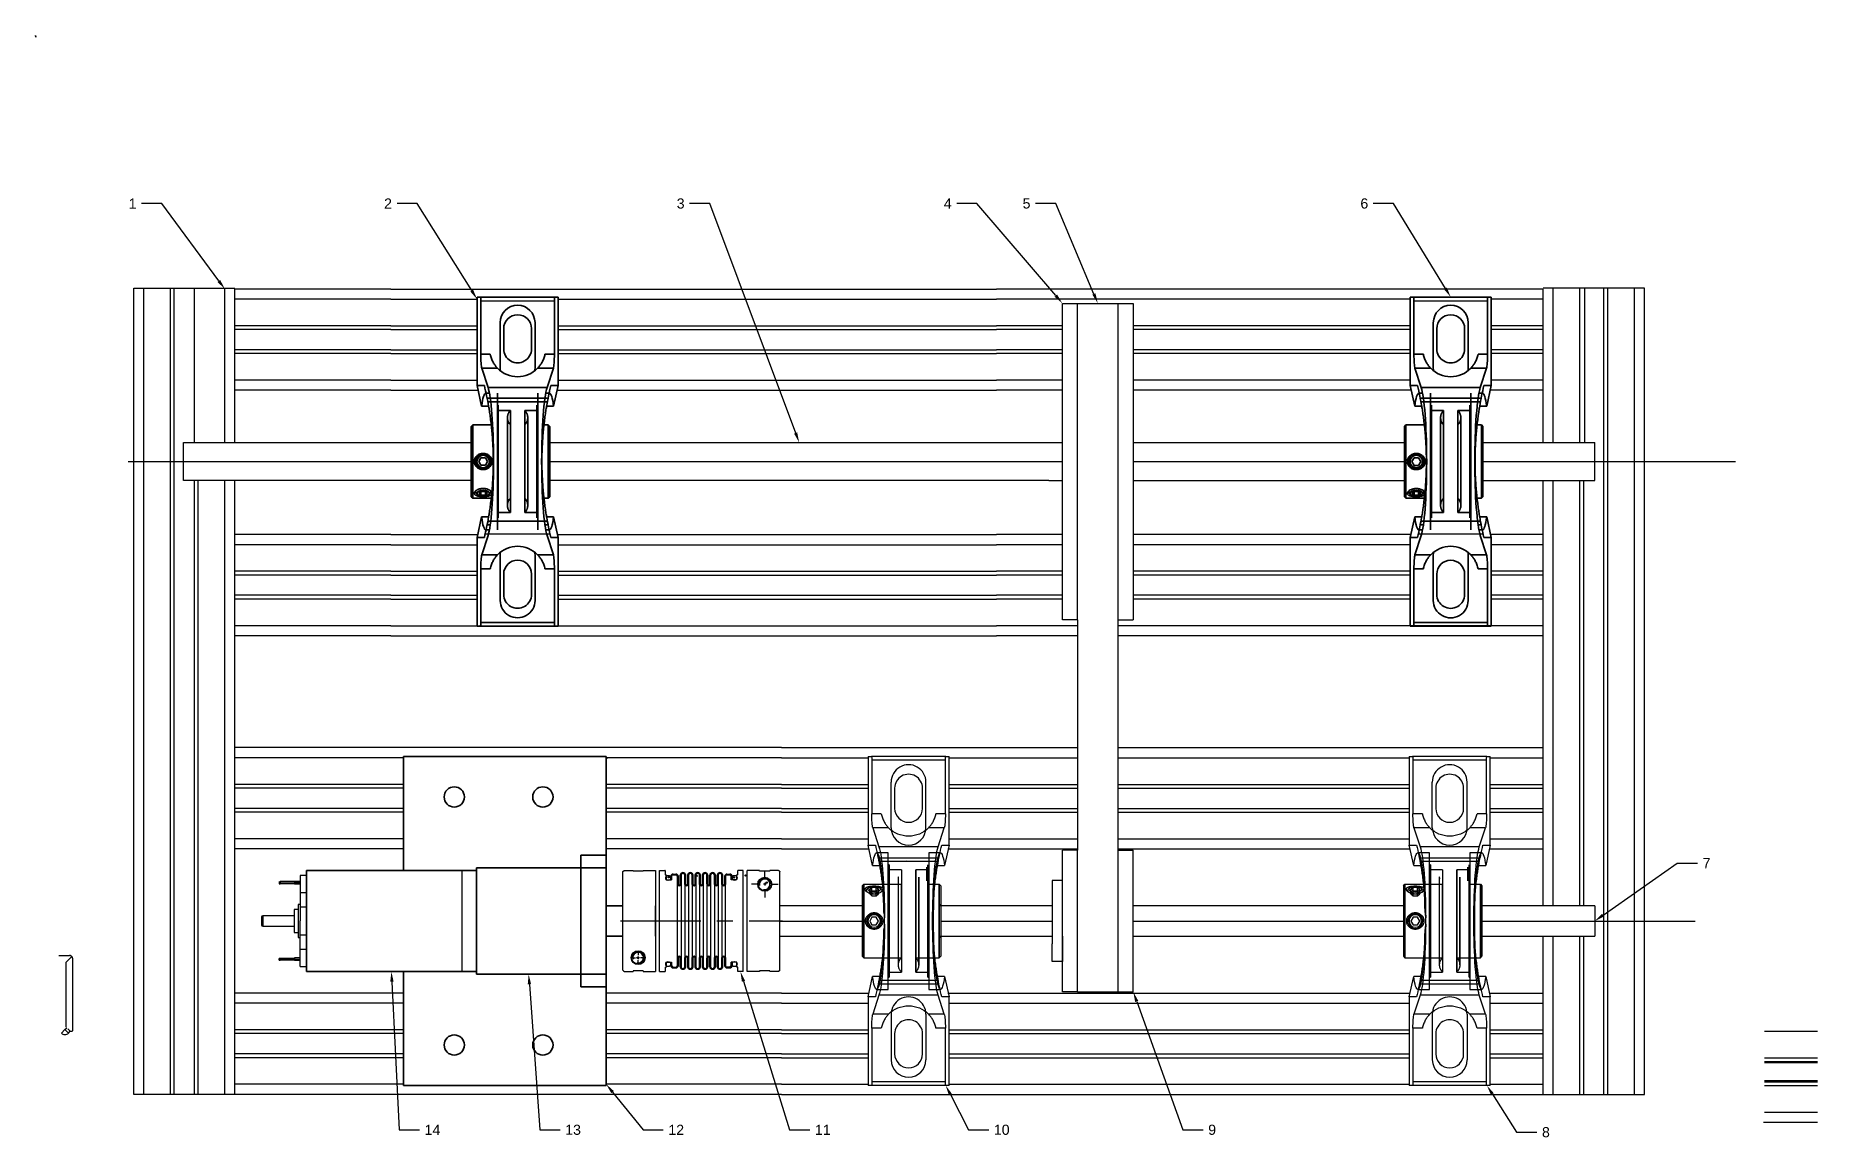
# Model space of a CAD drawing. Header units: millimetres. Extents: x -29 to 3384, y -388 to 1226.
# Drawn here: x 2083 to 2787, y 691 to 1128 of the extents above; entities that cross this region are included whole.
import ezdxf
from ezdxf import colors
from ezdxf.entities.mleader import LeaderData, LeaderLine
from ezdxf.math import Vec2, Vec3

# ---------------------------------------------------------------- set-up
doc = ezdxf.new("R2010")
doc.units = ezdxf.units.MM
doc.linetypes.add('CENTER', pattern=[50.8, 31.75, -6.35, 6.35, -6.35])
doc.linetypes.add('phl_thick', pattern=[0])
for name, color, linetype in [('DEFAULT_1', 7, 'CENTER'), ('HIDDEN', 7, 'Continuous'), ('projection', 7, 'Continuous'), ('THICK', 7, 'Continuous')]:
    doc.layers.add(name, color=color, linetype=linetype)
doc.layers.add('Kontury', color=7, linetype='Continuous', lineweight=35)
doc.styles.get("Standard").update_dxf_attribs({"font": 'arial.ttf'})

# ---------------------------------------------------------------- blocks, each defined once
blk = doc.blocks.new('*U2')
at = {"color": 2, "linetype": 'Continuous', "extrusion": (0, 0, -1)}
for points in [[(-116.9, 246.2), (-117.8, 246), (-116.5, 245.8)], [(-117.4, 246.5), (-119.6, 246.2), (-116.9, 246.2)], [(-116.9, 246.2), (-118.2, 246.1), (-117.8, 246)], [(-119.6, 246.2), (-118.2, 246.1), (-116.9, 246.2)], [(-117.9, 246.7), (-119.1, 246.5), (-117.4, 246.5)], [(-119.1, 246.5), (-119.6, 246.2), (-117.4, 246.5)], [(-119.1, 246.5), (-117.9, 246.7), (-118.5, 246.7)], [(-119.6, 246.2), (-118.7, 246), (-118.2, 246.1)], [(-119.6, 246.2), (-120, 245.8), (-118.7, 246)], [(-118.7, 246), (-120, 245.8), (-119.1, 245.8)], [(-119.1, 245.8), (-120, 245.8), (-119.4, 245.5)], [(-120, 245.8), (-120.2, 245.2), (-119.4, 245.5)], [(-119.4, 245.5), (-120.2, 245.2), (-119.6, 245.1)], [(-120.2, 245.2), (-120.3, 244.6), (-119.6, 245.1)], [(-119.6, 245.1), (-120.3, 244.6), (-119.7, 244.6)], [(-119.7, 244.6), (-120.3, 237.8), (-119.7, 237.8)], [(-120.3, 244.6), (-120.3, 237.8), (-119.7, 244.6)], [(-120.3, 237.8), (-119.7, 237.3), (-119.7, 237.8)]]:
    blk.add_solid(points, dxfattribs=at)
blk = doc.blocks.new('*U3')
at = {"color": 2, "linetype": 'Continuous', "extrusion": (0, 0, -1)}
for points in [[(-122.7, 246.2), (-123.6, 246), (-122.3, 245.8)], [(-123.2, 246.5), (-125.4, 246.2), (-122.7, 246.2)], [(-122.7, 246.2), (-124.1, 246.1), (-123.6, 246)], [(-125.4, 246.2), (-124.1, 246.1), (-122.7, 246.2)], [(-123.8, 246.7), (-124.9, 246.5), (-123.2, 246.5)], [(-124.9, 246.5), (-125.4, 246.2), (-123.2, 246.5)], [(-124.9, 246.5), (-123.8, 246.7), (-124.4, 246.7)], [(-125.4, 246.2), (-124.5, 246), (-124.1, 246.1)], [(-125.4, 246.2), (-125.8, 245.8), (-124.5, 246)], [(-124.5, 246), (-125.8, 245.8), (-124.9, 245.8)], [(-124.9, 245.8), (-125.8, 245.8), (-125.2, 245.5)], [(-125.8, 245.8), (-126, 245.2), (-125.2, 245.5)], [(-125.2, 245.5), (-126, 245.2), (-125.5, 245.1)], [(-126, 245.2), (-126.1, 244.6), (-125.5, 245.1)], [(-125.5, 245.1), (-126.1, 244.6), (-125.5, 244.6)], [(-125.5, 244.6), (-126.1, 237.8), (-125.5, 237.8)], [(-126.1, 244.6), (-126.1, 237.8), (-125.5, 244.6)], [(-126.1, 237.8), (-125.6, 237.3), (-125.5, 237.8)]]:
    blk.add_solid(points, dxfattribs=at)
blk = doc.blocks.new('*U4')
at = {"color": 2, "linetype": 'Continuous', "extrusion": (0, 0, -1)}
for points in [[(-128.6, 246.2), (-129.5, 246), (-128.2, 245.8)], [(-129.1, 246.5), (-131.3, 246.2), (-128.6, 246.2)], [(-128.6, 246.2), (-129.9, 246.1), (-129.5, 246)], [(-131.3, 246.2), (-129.9, 246.1), (-128.6, 246.2)], [(-129.6, 246.7), (-130.8, 246.5), (-129.1, 246.5)], [(-130.8, 246.5), (-131.3, 246.2), (-129.1, 246.5)], [(-130.8, 246.5), (-129.6, 246.7), (-130.2, 246.7)], [(-131.3, 246.2), (-130.4, 246), (-129.9, 246.1)], [(-131.3, 246.2), (-131.6, 245.8), (-130.4, 246)], [(-130.4, 246), (-131.6, 245.8), (-130.8, 245.8)], [(-130.8, 245.8), (-131.6, 245.8), (-131.1, 245.5)], [(-131.6, 245.8), (-131.9, 245.2), (-131.1, 245.5)], [(-131.1, 245.5), (-131.9, 245.2), (-131.3, 245.1)], [(-131.9, 245.2), (-132, 244.6), (-131.3, 245.1)], [(-131.3, 245.1), (-132, 244.6), (-131.4, 244.6)], [(-131.4, 244.6), (-132, 237.8), (-131.4, 237.8)], [(-132, 244.6), (-132, 237.8), (-131.4, 244.6)], [(-132, 237.8), (-131.4, 237.3), (-131.4, 237.8)]]:
    blk.add_solid(points, dxfattribs=at)
blk = doc.blocks.new('*U5')
at = {"color": 2, "linetype": 'Continuous', "extrusion": (0, 0, -1)}
for points in [[(-134.4, 246.2), (-135.3, 246), (-134, 245.8)], [(-134.9, 246.5), (-137.1, 246.2), (-134.4, 246.2)], [(-134.4, 246.2), (-135.8, 246.1), (-135.3, 246)], [(-137.1, 246.2), (-135.8, 246.1), (-134.4, 246.2)], [(-135.5, 246.7), (-136.6, 246.5), (-134.9, 246.5)], [(-136.6, 246.5), (-137.1, 246.2), (-134.9, 246.5)], [(-136.6, 246.5), (-135.5, 246.7), (-136, 246.7)], [(-137.1, 246.2), (-136.2, 246), (-135.8, 246.1)], [(-137.1, 246.2), (-137.5, 245.8), (-136.2, 246)], [(-136.2, 246), (-137.5, 245.8), (-136.6, 245.8)], [(-136.6, 245.8), (-137.5, 245.8), (-136.9, 245.5)], [(-137.5, 245.8), (-137.7, 245.2), (-136.9, 245.5)], [(-136.9, 245.5), (-137.7, 245.2), (-137.1, 245.1)], [(-137.7, 245.2), (-137.8, 244.6), (-137.1, 245.1)], [(-137.1, 245.1), (-137.8, 244.6), (-137.2, 244.6)], [(-137.2, 244.6), (-137.8, 237.8), (-137.2, 237.8)], [(-137.8, 244.6), (-137.8, 237.8), (-137.2, 244.6)], [(-137.8, 237.8), (-137.3, 237.3), (-137.2, 237.8)]]:
    blk.add_solid(points, dxfattribs=at)
blk = doc.blocks.new('*U6')
at = {"color": 2, "linetype": 'Continuous', "extrusion": (0, 0, -1)}
for points in [[(-140.3, 246.2), (-141.1, 246), (-139.9, 245.8)], [(-140.7, 246.5), (-143, 246.2), (-140.3, 246.2)], [(-140.3, 246.2), (-141.6, 246.1), (-141.1, 246)], [(-143, 246.2), (-141.6, 246.1), (-140.3, 246.2)], [(-141.3, 246.7), (-142.5, 246.5), (-140.7, 246.5)], [(-142.5, 246.5), (-143, 246.2), (-140.7, 246.5)], [(-142.5, 246.5), (-141.3, 246.7), (-141.9, 246.7)], [(-143, 246.2), (-142.1, 246), (-141.6, 246.1)], [(-143, 246.2), (-143.3, 245.8), (-142.1, 246)], [(-142.1, 246), (-143.3, 245.8), (-142.5, 245.8)], [(-142.5, 245.8), (-143.3, 245.8), (-142.8, 245.5)], [(-143.3, 245.8), (-143.6, 245.2), (-142.8, 245.5)], [(-142.8, 245.5), (-143.6, 245.2), (-143, 245.1)], [(-143.6, 245.2), (-143.7, 244.6), (-143, 245.1)], [(-143, 245.1), (-143.7, 244.6), (-143.1, 244.6)], [(-143.1, 244.6), (-143.7, 237.8), (-143.1, 237.8)], [(-143.7, 244.6), (-143.7, 237.8), (-143.1, 244.6)], [(-143.7, 237.8), (-143.1, 237.3), (-143.1, 237.8)]]:
    blk.add_solid(points, dxfattribs=at)
blk = doc.blocks.new('*U7')
at = {"color": 2, "linetype": 'Continuous', "extrusion": (0, 0, -1)}
for points in [[(-146.1, 246.2), (-147, 246), (-145.7, 245.8)], [(-146.6, 246.5), (-148.8, 246.2), (-146.1, 246.2)], [(-146.1, 246.2), (-147.4, 246.1), (-147, 246)], [(-148.8, 246.2), (-147.4, 246.1), (-146.1, 246.2)], [(-147.2, 246.7), (-148.3, 246.5), (-146.6, 246.5)], [(-148.3, 246.5), (-148.8, 246.2), (-146.6, 246.5)], [(-148.3, 246.5), (-147.2, 246.7), (-147.7, 246.7)], [(-148.8, 246.2), (-147.9, 246), (-147.4, 246.1)], [(-148.8, 246.2), (-149.2, 245.8), (-147.9, 246)], [(-147.9, 246), (-149.2, 245.8), (-148.3, 245.8)], [(-148.3, 245.8), (-149.2, 245.8), (-148.6, 245.5)], [(-149.2, 245.8), (-149.4, 245.2), (-148.6, 245.5)], [(-148.6, 245.5), (-149.4, 245.2), (-148.8, 245.1)], [(-149.4, 245.2), (-149.5, 244.6), (-148.8, 245.1)], [(-148.8, 245.1), (-149.5, 244.6), (-148.9, 244.6)], [(-148.9, 244.6), (-149.5, 237.8), (-148.9, 237.8)], [(-149.5, 244.6), (-149.5, 237.8), (-148.9, 244.6)], [(-149.5, 237.8), (-149, 237.3), (-148.9, 237.8)]]:
    blk.add_solid(points, dxfattribs=at)
blk = doc.blocks.new('*U8')
at = {"color": 2, "linetype": 'Continuous', "extrusion": (0, 0, -1)}
for points in [[(-116.5, 245.8), (-117, 245.5), (-116.2, 245.2)], [(-117, 245.5), (-116.8, 245.1), (-116.2, 245.2)], [(-116.2, 245.2), (-116.8, 245.1), (-116.2, 244.6)], [(-116.8, 245.1), (-116.8, 244.6), (-116.2, 244.6)], [(-116.2, 244.6), (-116.8, 237.8), (-116.2, 237.8)], [(-116.8, 244.6), (-116.8, 237.8), (-116.2, 244.6)], [(-117.8, 246), (-117.4, 245.8), (-116.5, 245.8)], [(-117.4, 245.8), (-117, 245.5), (-116.5, 245.8)], [(-115.7, 237), (-116.5, 236.9), (-115.4, 236.9)], [(-116, 237.2), (-116.5, 236.9), (-115.7, 237)], [(-116.1, 237.5), (-116.7, 237.3), (-116, 237.2)], [(-116.7, 237.3), (-116.5, 236.9), (-116, 237.2)], [(-116.2, 237.8), (-116.7, 237.3), (-116.1, 237.5)], [(-116.8, 237.8), (-116.7, 237.3), (-116.2, 237.8)]]:
    blk.add_solid(points, dxfattribs=at)
blk = doc.blocks.new('*U9')
at = {"color": 2, "linetype": 'Continuous', "extrusion": (0, 0, -1)}
for points in [[(-122.1, 245.2), (-122.7, 245.1), (-122, 244.6)], [(-122.7, 245.1), (-122.6, 244.6), (-122, 244.6)], [(-122, 244.6), (-122.6, 237.8), (-122, 237.8)], [(-122.6, 244.6), (-122.6, 237.8), (-122, 244.6)], [(-122.3, 245.8), (-122.9, 245.5), (-122.1, 245.2)], [(-122.9, 245.5), (-122.7, 245.1), (-122.1, 245.2)], [(-123.6, 246), (-123.2, 245.8), (-122.3, 245.8)], [(-123.2, 245.8), (-122.9, 245.5), (-122.3, 245.8)], [(-121.6, 237), (-122.3, 236.9), (-121.3, 236.9)], [(-121.8, 237.2), (-122.3, 236.9), (-121.6, 237)], [(-121.9, 237.5), (-122.5, 237.3), (-121.8, 237.2)], [(-122.5, 237.3), (-122.3, 236.9), (-121.8, 237.2)], [(-122, 237.8), (-122.5, 237.3), (-121.9, 237.5)], [(-122.6, 237.8), (-122.5, 237.3), (-122, 237.8)]]:
    blk.add_solid(points, dxfattribs=at)
blk = doc.blocks.new('*U10')
at = {"color": 2, "linetype": 'Continuous', "extrusion": (0, 0, -1)}
for points in [[(-127.9, 245.2), (-128.5, 245.1), (-127.8, 244.6)], [(-128.5, 245.1), (-128.4, 244.6), (-127.8, 244.6)], [(-127.8, 244.6), (-128.4, 237.8), (-127.8, 237.8)], [(-128.4, 244.6), (-128.4, 237.8), (-127.8, 244.6)], [(-128.2, 245.8), (-128.7, 245.5), (-127.9, 245.2)], [(-128.7, 245.5), (-128.5, 245.1), (-127.9, 245.2)], [(-129.5, 246), (-129, 245.8), (-128.2, 245.8)], [(-129, 245.8), (-128.7, 245.5), (-128.2, 245.8)], [(-127.4, 237), (-128.2, 236.9), (-127.1, 236.9)], [(-127.6, 237.2), (-128.2, 236.9), (-127.4, 237)], [(-127.8, 237.5), (-128.4, 237.3), (-127.6, 237.2)], [(-128.4, 237.3), (-128.2, 236.9), (-127.6, 237.2)], [(-127.8, 237.8), (-128.4, 237.3), (-127.8, 237.5)], [(-128.4, 237.8), (-128.4, 237.3), (-127.8, 237.8)]]:
    blk.add_solid(points, dxfattribs=at)
blk = doc.blocks.new('*U11')
at = {"color": 2, "linetype": 'Continuous', "extrusion": (0, 0, -1)}
for points in [[(-133.8, 245.2), (-134.4, 245.1), (-133.7, 244.6)], [(-134.4, 245.1), (-134.3, 244.6), (-133.7, 244.6)], [(-133.7, 244.6), (-134.3, 237.8), (-133.7, 237.8)], [(-134.3, 244.6), (-134.3, 237.8), (-133.7, 244.6)], [(-134, 245.8), (-134.6, 245.5), (-133.8, 245.2)], [(-134.6, 245.5), (-134.4, 245.1), (-133.8, 245.2)], [(-135.3, 246), (-134.9, 245.8), (-134, 245.8)], [(-134.9, 245.8), (-134.6, 245.5), (-134, 245.8)], [(-133.3, 237), (-134, 236.9), (-133, 236.9)], [(-133.5, 237.2), (-134, 236.9), (-133.3, 237)], [(-133.6, 237.5), (-134.2, 237.3), (-133.5, 237.2)], [(-134.2, 237.3), (-134, 236.9), (-133.5, 237.2)], [(-133.7, 237.8), (-134.2, 237.3), (-133.6, 237.5)], [(-134.3, 237.8), (-134.2, 237.3), (-133.7, 237.8)]]:
    blk.add_solid(points, dxfattribs=at)
blk = doc.blocks.new('*U12')
at = {"color": 2, "linetype": 'Continuous', "extrusion": (0, 0, -1)}
for points in [[(-139.6, 245.2), (-140.2, 245.1), (-139.5, 244.6)], [(-140.2, 245.1), (-140.1, 244.6), (-139.5, 244.6)], [(-139.5, 244.6), (-140.1, 237.8), (-139.5, 237.8)], [(-140.1, 244.6), (-140.1, 237.8), (-139.5, 244.6)], [(-139.9, 245.8), (-140.4, 245.5), (-139.6, 245.2)], [(-140.4, 245.5), (-140.2, 245.1), (-139.6, 245.2)], [(-141.1, 246), (-140.7, 245.8), (-139.9, 245.8)], [(-140.7, 245.8), (-140.4, 245.5), (-139.9, 245.8)], [(-139.1, 237), (-139.9, 236.9), (-138.8, 236.9)], [(-139.3, 237.2), (-139.9, 236.9), (-139.1, 237)], [(-139.5, 237.5), (-140.1, 237.3), (-139.3, 237.2)], [(-140.1, 237.3), (-139.9, 236.9), (-139.3, 237.2)], [(-139.5, 237.8), (-140.1, 237.3), (-139.5, 237.5)], [(-140.1, 237.8), (-140.1, 237.3), (-139.5, 237.8)]]:
    blk.add_solid(points, dxfattribs=at)
blk = doc.blocks.new('*U13')
at = {"color": 2, "linetype": 'Continuous', "extrusion": (0, 0, -1)}
for points in [[(-145.5, 245.2), (-146.1, 245.1), (-145.4, 244.6)], [(-146.1, 245.1), (-146, 244.6), (-145.4, 244.6)], [(-145.4, 244.6), (-146, 237.8), (-145.4, 237.8)], [(-146, 244.6), (-146, 237.8), (-145.4, 244.6)], [(-145.7, 245.8), (-146.3, 245.5), (-145.5, 245.2)], [(-146.3, 245.5), (-146.1, 245.1), (-145.5, 245.2)], [(-147, 246), (-146.6, 245.8), (-145.7, 245.8)], [(-146.6, 245.8), (-146.3, 245.5), (-145.7, 245.8)], [(-145, 237), (-145.7, 236.9), (-144.7, 236.9)], [(-145.2, 237.2), (-145.7, 236.9), (-145, 237)], [(-145.3, 237.5), (-145.9, 237.3), (-145.2, 237.2)], [(-145.9, 237.3), (-145.7, 236.9), (-145.2, 237.2)], [(-145.4, 237.8), (-145.9, 237.3), (-145.3, 237.5)], [(-146, 237.8), (-145.9, 237.3), (-145.4, 237.8)]]:
    blk.add_solid(points, dxfattribs=at)
blk = doc.blocks.new('*U14')
at = {"color": 2, "linetype": 'Continuous', "extrusion": (0, 0, -1)}
for points in [[(-109.2, 245.1), (-110.1, 245), (-108.9, 244.7)], [(-109.5, 245.4), (-113.9, 245.1), (-109.2, 245.1)], [(-109.2, 245.1), (-110.4, 245), (-110.1, 245)], [(-113.9, 245.1), (-110.4, 245), (-109.2, 245.1)], [(-110, 245.5), (-113.5, 245.4), (-109.5, 245.4)], [(-113.5, 245.4), (-113.9, 245.1), (-109.5, 245.4)], [(-110.4, 245.6), (-113.1, 245.5), (-110, 245.5)], [(-113.1, 245.5), (-113.5, 245.4), (-110, 245.5)], [(-113.1, 245.5), (-110.4, 245.6), (-112.6, 245.6)], [(-113.9, 245.1), (-112.6, 245), (-110.4, 245)], [(-113.9, 245.1), (-113, 245), (-112.6, 245)], [(-113.9, 245.1), (-114.2, 244.7), (-113, 245)], [(-113, 245), (-114.2, 244.7), (-113.3, 244.8)], [(-113.3, 244.8), (-114.2, 244.7), (-113.6, 244.5)], [(-114.2, 244.7), (-114.4, 244.3), (-113.6, 244.5)], [(-113.6, 244.5), (-114.4, 244.3), (-113.8, 244.2)], [(-114.4, 244.3), (-114.4, 243.8), (-113.8, 244.2)], [(-113.8, 244.2), (-114.4, 243.8), (-113.8, 243.8)], [(-113.8, 243.8), (-114.4, 237.8), (-113.8, 237.8)], [(-114.4, 243.8), (-114.4, 237.8), (-113.8, 243.8)], [(-114.4, 237.8), (-113.9, 237.3), (-113.8, 237.8)]]:
    blk.add_solid(points, dxfattribs=at)
blk = doc.blocks.new('*U15')
at = {"color": 2, "linetype": 'Continuous', "extrusion": (0, 0, -1)}
for points in [[(-151.8, 245.1), (-152.7, 245), (-151.5, 244.7)], [(-152.1, 245.4), (-156.5, 245.1), (-151.8, 245.1)], [(-151.8, 245.1), (-153, 245), (-152.7, 245)], [(-156.5, 245.1), (-153, 245), (-151.8, 245.1)], [(-152.6, 245.5), (-156.1, 245.4), (-152.1, 245.4)], [(-156.1, 245.4), (-156.5, 245.1), (-152.1, 245.4)], [(-153, 245.6), (-155.7, 245.5), (-152.6, 245.5)], [(-155.7, 245.5), (-156.1, 245.4), (-152.6, 245.5)], [(-155.7, 245.5), (-153, 245.6), (-155.2, 245.6)], [(-156.5, 245.1), (-155.2, 245), (-153, 245)], [(-156.5, 245.1), (-155.6, 245), (-155.2, 245)], [(-156.5, 245.1), (-156.8, 244.7), (-155.6, 245)], [(-155.6, 245), (-156.8, 244.7), (-155.9, 244.8)], [(-155.9, 244.8), (-156.8, 244.7), (-156.2, 244.5)], [(-156.8, 244.7), (-157, 244.3), (-156.2, 244.5)], [(-156.2, 244.5), (-157, 244.3), (-156.4, 244.2)], [(-157, 244.3), (-157, 243.8), (-156.4, 244.2)], [(-156.4, 244.2), (-157, 243.8), (-156.4, 243.8)], [(-156.4, 243.8), (-157, 241.5), (-156.4, 241.5)], [(-157, 243.8), (-157, 241.5), (-156.4, 243.8)]]:
    blk.add_solid(points, dxfattribs=at)
blk = doc.blocks.new('*U16')
at = {"color": 2, "linetype": 'Continuous', "extrusion": (0, 0, -1)}
for points in [[(-108.7, 244.3), (-109.3, 244.2), (-108.6, 243.8)], [(-109.3, 244.2), (-109.2, 243.8), (-108.6, 243.8)], [(-108.6, 243.8), (-109.2, 241.5), (-108.6, 241.5)], [(-109.2, 243.8), (-109.2, 241.5), (-108.6, 243.8)], [(-108.9, 244.7), (-109.5, 244.5), (-108.7, 244.3)], [(-109.5, 244.5), (-109.3, 244.2), (-108.7, 244.3)], [(-110.1, 245), (-109.7, 244.8), (-108.9, 244.7)], [(-109.7, 244.8), (-109.5, 244.5), (-108.9, 244.7)]]:
    blk.add_solid(points, dxfattribs=at)
blk = doc.blocks.new('*U17')
at = {"color": 2, "linetype": 'Continuous', "extrusion": (0, 0, -1)}
for points in [[(-151.3, 244.3), (-151.9, 244.2), (-151.2, 243.8)], [(-151.9, 244.2), (-151.8, 243.8), (-151.2, 243.8)], [(-151.2, 243.8), (-151.8, 237.8), (-151.2, 237.8)], [(-151.8, 243.8), (-151.8, 237.8), (-151.2, 243.8)], [(-151.5, 244.7), (-152.1, 244.5), (-151.3, 244.3)], [(-152.1, 244.5), (-151.9, 244.2), (-151.3, 244.3)], [(-152.7, 245), (-152.3, 244.8), (-151.5, 244.7)], [(-152.3, 244.8), (-152.1, 244.5), (-151.5, 244.7)], [(-150.8, 237), (-151.6, 236.9), (-150.5, 236.9)], [(-151, 237.2), (-151.6, 236.9), (-150.8, 237)], [(-151.2, 237.5), (-151.8, 237.3), (-151, 237.2)], [(-151.8, 237.3), (-151.6, 236.9), (-151, 237.2)], [(-151.2, 237.8), (-151.8, 237.3), (-151.2, 237.5)], [(-151.8, 237.8), (-151.8, 237.3), (-151.2, 237.8)]]:
    blk.add_solid(points, dxfattribs=at)
blk = doc.blocks.new('*U18')
at = {"color": 2, "linetype": 'Continuous', "extrusion": (0, 0, -1)}
for points in [[(-114.4, 237.8), (-114.5, 237.5), (-113.9, 237.3)], [(-114.5, 237.5), (-114.6, 237.2), (-113.9, 237.3)], [(-113.9, 237.3), (-114.6, 237.2), (-114.1, 236.9)]]:
    blk.add_solid(points, dxfattribs=at)
blk = doc.blocks.new('*U19')
at = {"color": 2, "linetype": 'Continuous', "extrusion": (0, 0, -1)}
for points in [[(-120.3, 237.8), (-120.3, 237.5), (-119.7, 237.3)], [(-120.3, 237.5), (-120.5, 237.2), (-119.7, 237.3)], [(-119.7, 237.3), (-120.5, 237.2), (-120, 236.9)]]:
    blk.add_solid(points, dxfattribs=at)
blk = doc.blocks.new('*U20')
at = {"color": 2, "linetype": 'Continuous', "extrusion": (0, 0, -1)}
for points in [[(-126.1, 237.8), (-126.2, 237.5), (-125.6, 237.3)], [(-126.2, 237.5), (-126.3, 237.2), (-125.6, 237.3)], [(-125.6, 237.3), (-126.3, 237.2), (-125.8, 236.9)]]:
    blk.add_solid(points, dxfattribs=at)
blk = doc.blocks.new('*U21')
at = {"color": 2, "linetype": 'Continuous', "extrusion": (0, 0, -1)}
for points in [[(-132, 237.8), (-132, 237.5), (-131.4, 237.3)], [(-132, 237.5), (-132.2, 237.2), (-131.4, 237.3)], [(-131.4, 237.3), (-132.2, 237.2), (-131.6, 236.9)]]:
    blk.add_solid(points, dxfattribs=at)
blk = doc.blocks.new('*U22')
at = {"color": 2, "linetype": 'Continuous', "extrusion": (0, 0, -1)}
for points in [[(-137.8, 237.8), (-137.9, 237.5), (-137.3, 237.3)], [(-137.9, 237.5), (-138, 237.2), (-137.3, 237.3)], [(-137.3, 237.3), (-138, 237.2), (-137.5, 236.9)]]:
    blk.add_solid(points, dxfattribs=at)
blk = doc.blocks.new('*U23')
at = {"color": 2, "linetype": 'Continuous', "extrusion": (0, 0, -1)}
for points in [[(-143.7, 237.8), (-143.7, 237.5), (-143.1, 237.3)], [(-143.7, 237.5), (-143.9, 237.2), (-143.1, 237.3)], [(-143.1, 237.3), (-143.9, 237.2), (-143.3, 236.9)]]:
    blk.add_solid(points, dxfattribs=at)
blk = doc.blocks.new('*U24')
at = {"color": 2, "linetype": 'Continuous', "extrusion": (0, 0, -1)}
for points in [[(-149.5, 237.8), (-149.6, 237.5), (-149, 237.3)], [(-149.6, 237.5), (-149.7, 237.2), (-149, 237.3)], [(-149, 237.3), (-149.7, 237.2), (-149.2, 236.9)]]:
    blk.add_solid(points, dxfattribs=at)
blk = doc.blocks.new('*U25')
at = {"color": 2, "linetype": 'Continuous', "extrusion": (0, 0, -1)}
for points in [[(-114.6, 237.2), (-114.9, 237), (-114.1, 236.9)], [(-114.9, 237), (-115.1, 236.9), (-114.1, 236.9)], [(-114.1, 236.9), (-116.2, 236.6), (-114.4, 236.6)], [(-116.5, 236.9), (-116.2, 236.6), (-114.1, 236.9)], [(-115.4, 236.9), (-116.5, 236.9), (-114.1, 236.9)], [(-114.1, 236.9), (-115.1, 236.9), (-115.4, 236.9)], [(-114.4, 236.6), (-115.7, 236.4), (-114.8, 236.4)], [(-116.2, 236.6), (-115.7, 236.4), (-114.4, 236.6)], [(-115.7, 236.4), (-115.3, 236.3), (-114.8, 236.4)]]:
    blk.add_solid(points, dxfattribs=at)
blk = doc.blocks.new('*U26')
at = {"color": 2, "linetype": 'Continuous', "extrusion": (0, 0, -1)}
for points in [[(-120.5, 237.2), (-120.7, 237), (-120, 236.9)], [(-120.7, 237), (-121, 236.9), (-120, 236.9)], [(-120, 236.9), (-122, 236.6), (-120.3, 236.6)], [(-122.3, 236.9), (-122, 236.6), (-120, 236.9)], [(-121.3, 236.9), (-122.3, 236.9), (-120, 236.9)], [(-120, 236.9), (-121, 236.9), (-121.3, 236.9)], [(-120.3, 236.6), (-121.6, 236.4), (-120.7, 236.4)], [(-122, 236.6), (-121.6, 236.4), (-120.3, 236.6)], [(-121.6, 236.4), (-121.1, 236.3), (-120.7, 236.4)]]:
    blk.add_solid(points, dxfattribs=at)
blk = doc.blocks.new('*U27')
at = {"color": 2, "linetype": 'Continuous', "extrusion": (0, 0, -1)}
for points in [[(-126.3, 237.2), (-126.6, 237), (-125.8, 236.9)], [(-126.6, 237), (-126.8, 236.9), (-125.8, 236.9)], [(-125.8, 236.9), (-127.8, 236.6), (-126.1, 236.6)], [(-128.2, 236.9), (-127.8, 236.6), (-125.8, 236.9)], [(-127.1, 236.9), (-128.2, 236.9), (-125.8, 236.9)], [(-125.8, 236.9), (-126.8, 236.9), (-127.1, 236.9)], [(-126.1, 236.6), (-127.4, 236.4), (-126.5, 236.4)], [(-127.8, 236.6), (-127.4, 236.4), (-126.1, 236.6)], [(-127.4, 236.4), (-127, 236.3), (-126.5, 236.4)]]:
    blk.add_solid(points, dxfattribs=at)
blk = doc.blocks.new('*U28')
at = {"color": 2, "linetype": 'Continuous', "extrusion": (0, 0, -1)}
for points in [[(-132.2, 237.2), (-132.4, 237), (-131.6, 236.9)], [(-132.4, 237), (-132.7, 236.9), (-131.6, 236.9)], [(-131.6, 236.9), (-133.7, 236.6), (-132, 236.6)], [(-134, 236.9), (-133.7, 236.6), (-131.6, 236.9)], [(-133, 236.9), (-134, 236.9), (-131.6, 236.9)], [(-131.6, 236.9), (-132.7, 236.9), (-133, 236.9)], [(-132, 236.6), (-133.3, 236.4), (-132.4, 236.4)], [(-133.7, 236.6), (-133.3, 236.4), (-132, 236.6)], [(-133.3, 236.4), (-132.8, 236.3), (-132.4, 236.4)]]:
    blk.add_solid(points, dxfattribs=at)
blk = doc.blocks.new('*U29')
at = {"color": 2, "linetype": 'Continuous', "extrusion": (0, 0, -1)}
for points in [[(-138, 237.2), (-138.2, 237), (-137.5, 236.9)], [(-138.2, 237), (-138.5, 236.9), (-137.5, 236.9)], [(-137.5, 236.9), (-139.5, 236.6), (-137.8, 236.6)], [(-139.9, 236.9), (-139.5, 236.6), (-137.5, 236.9)], [(-138.8, 236.9), (-139.9, 236.9), (-137.5, 236.9)], [(-137.5, 236.9), (-138.5, 236.9), (-138.8, 236.9)], [(-137.8, 236.6), (-139.1, 236.4), (-138.2, 236.4)], [(-139.5, 236.6), (-139.1, 236.4), (-137.8, 236.6)], [(-139.1, 236.4), (-138.7, 236.3), (-138.2, 236.4)]]:
    blk.add_solid(points, dxfattribs=at)
blk = doc.blocks.new('*U30')
at = {"color": 2, "linetype": 'Continuous', "extrusion": (0, 0, -1)}
for points in [[(-143.9, 237.2), (-144.1, 237), (-143.3, 236.9)], [(-144.1, 237), (-144.4, 236.9), (-143.3, 236.9)], [(-143.3, 236.9), (-145.4, 236.6), (-143.7, 236.6)], [(-145.7, 236.9), (-145.4, 236.6), (-143.3, 236.9)], [(-144.7, 236.9), (-145.7, 236.9), (-143.3, 236.9)], [(-143.3, 236.9), (-144.4, 236.9), (-144.7, 236.9)], [(-143.7, 236.6), (-145, 236.4), (-144.1, 236.4)], [(-145.4, 236.6), (-145, 236.4), (-143.7, 236.6)], [(-145, 236.4), (-144.5, 236.3), (-144.1, 236.4)]]:
    blk.add_solid(points, dxfattribs=at)
blk = doc.blocks.new('*U31')
at = {"color": 2, "linetype": 'Continuous', "extrusion": (0, 0, -1)}
for points in [[(-149.7, 237.2), (-149.9, 237), (-149.2, 236.9)], [(-149.9, 237), (-150.2, 236.9), (-149.2, 236.9)], [(-149.2, 236.9), (-151.2, 236.6), (-149.5, 236.6)], [(-151.6, 236.9), (-151.2, 236.6), (-149.2, 236.9)], [(-150.5, 236.9), (-151.6, 236.9), (-149.2, 236.9)], [(-149.2, 236.9), (-150.2, 236.9), (-150.5, 236.9)], [(-149.5, 236.6), (-150.8, 236.4), (-149.9, 236.4)], [(-151.2, 236.6), (-150.8, 236.4), (-149.5, 236.6)], [(-150.8, 236.4), (-150.4, 236.3), (-149.9, 236.4)]]:
    blk.add_solid(points, dxfattribs=at)
blk = doc.blocks.new('*U32')
at = {"color": 2, "linetype": 'Continuous', "extrusion": (0, 0, -1)}
for points in [[(-114.1, 180.1), (-115.1, 180.1), (-113.9, 179.7)], [(-114.4, 180.4), (-116.5, 180.1), (-114.1, 180.1)], [(-116.5, 180.1), (-115.1, 180.1), (-114.1, 180.1)], [(-114.8, 180.6), (-116.2, 180.4), (-114.4, 180.4)], [(-116.2, 180.4), (-116.5, 180.1), (-114.4, 180.4)], [(-115.3, 180.7), (-115.7, 180.6), (-114.8, 180.6)], [(-115.7, 180.6), (-116.2, 180.4), (-114.8, 180.6)], [(-116.5, 180.1), (-115.4, 180.1), (-115.1, 180.1)], [(-115.4, 180.1), (-116.7, 179.7), (-115.7, 180)], [(-116.5, 180.1), (-116.7, 179.7), (-115.4, 180.1)], [(-115.7, 180), (-116.7, 179.7), (-116, 179.8)], [(-116, 179.8), (-116.7, 179.7), (-116.1, 179.5)], [(-116.7, 179.7), (-116.8, 179.2), (-116.1, 179.5)], [(-116.1, 179.5), (-116.8, 179.2), (-116.2, 179.2)], [(-116.2, 179.2), (-116.8, 172.4), (-116.2, 172.4)], [(-116.8, 179.2), (-116.8, 172.4), (-116.2, 179.2)], [(-116.8, 172.4), (-116.2, 171.8), (-116.2, 172.4)]]:
    blk.add_solid(points, dxfattribs=at)
blk = doc.blocks.new('*U33')
at = {"color": 2, "linetype": 'Continuous', "extrusion": (0, 0, -1)}
for points in [[(-120, 180.1), (-121, 180.1), (-119.7, 179.7)], [(-120.3, 180.4), (-122.3, 180.1), (-120, 180.1)], [(-122.3, 180.1), (-121, 180.1), (-120, 180.1)], [(-120.7, 180.6), (-122, 180.4), (-120.3, 180.4)], [(-122, 180.4), (-122.3, 180.1), (-120.3, 180.4)], [(-121.1, 180.7), (-121.6, 180.6), (-120.7, 180.6)], [(-121.6, 180.6), (-122, 180.4), (-120.7, 180.6)], [(-122.3, 180.1), (-121.3, 180.1), (-121, 180.1)], [(-121.3, 180.1), (-122.5, 179.7), (-121.6, 180)], [(-122.3, 180.1), (-122.5, 179.7), (-121.3, 180.1)], [(-121.6, 180), (-122.5, 179.7), (-121.8, 179.8)], [(-121.8, 179.8), (-122.5, 179.7), (-121.9, 179.5)], [(-122.5, 179.7), (-122.6, 179.2), (-121.9, 179.5)], [(-121.9, 179.5), (-122.6, 179.2), (-122, 179.2)], [(-122, 179.2), (-122.6, 172.4), (-122, 172.4)], [(-122.6, 179.2), (-122.6, 172.4), (-122, 179.2)], [(-122.6, 172.4), (-122.1, 171.8), (-122, 172.4)]]:
    blk.add_solid(points, dxfattribs=at)
blk = doc.blocks.new('*U34')
at = {"color": 2, "linetype": 'Continuous', "extrusion": (0, 0, -1)}
for points in [[(-125.8, 180.1), (-126.8, 180.1), (-125.6, 179.7)], [(-126.1, 180.4), (-128.2, 180.1), (-125.8, 180.1)], [(-128.2, 180.1), (-126.8, 180.1), (-125.8, 180.1)], [(-126.5, 180.6), (-127.8, 180.4), (-126.1, 180.4)], [(-127.8, 180.4), (-128.2, 180.1), (-126.1, 180.4)], [(-127, 180.7), (-127.4, 180.6), (-126.5, 180.6)], [(-127.4, 180.6), (-127.8, 180.4), (-126.5, 180.6)], [(-128.2, 180.1), (-127.1, 180.1), (-126.8, 180.1)], [(-127.1, 180.1), (-128.4, 179.7), (-127.4, 180)], [(-128.2, 180.1), (-128.4, 179.7), (-127.1, 180.1)], [(-127.4, 180), (-128.4, 179.7), (-127.6, 179.8)], [(-127.6, 179.8), (-128.4, 179.7), (-127.8, 179.5)], [(-128.4, 179.7), (-128.4, 179.2), (-127.8, 179.5)], [(-127.8, 179.5), (-128.4, 179.2), (-127.8, 179.2)], [(-127.8, 179.2), (-128.4, 172.4), (-127.8, 172.4)], [(-128.4, 179.2), (-128.4, 172.4), (-127.8, 179.2)], [(-128.4, 172.4), (-127.9, 171.8), (-127.8, 172.4)]]:
    blk.add_solid(points, dxfattribs=at)
blk = doc.blocks.new('*U35')
at = {"color": 2, "linetype": 'Continuous', "extrusion": (0, 0, -1)}
for points in [[(-131.6, 180.1), (-132.7, 180.1), (-131.4, 179.7)], [(-132, 180.4), (-134, 180.1), (-131.6, 180.1)], [(-134, 180.1), (-132.7, 180.1), (-131.6, 180.1)], [(-132.4, 180.6), (-133.7, 180.4), (-132, 180.4)], [(-133.7, 180.4), (-134, 180.1), (-132, 180.4)], [(-132.8, 180.7), (-133.3, 180.6), (-132.4, 180.6)], [(-133.3, 180.6), (-133.7, 180.4), (-132.4, 180.6)], [(-134, 180.1), (-133, 180.1), (-132.7, 180.1)], [(-133, 180.1), (-134.2, 179.7), (-133.3, 180)], [(-134, 180.1), (-134.2, 179.7), (-133, 180.1)], [(-133.3, 180), (-134.2, 179.7), (-133.5, 179.8)], [(-133.5, 179.8), (-134.2, 179.7), (-133.6, 179.5)], [(-134.2, 179.7), (-134.3, 179.2), (-133.6, 179.5)], [(-133.6, 179.5), (-134.3, 179.2), (-133.7, 179.2)], [(-133.7, 179.2), (-134.3, 172.4), (-133.7, 172.4)], [(-134.3, 179.2), (-134.3, 172.4), (-133.7, 179.2)], [(-134.3, 172.4), (-133.8, 171.8), (-133.7, 172.4)]]:
    blk.add_solid(points, dxfattribs=at)
blk = doc.blocks.new('*U36')
at = {"color": 2, "linetype": 'Continuous', "extrusion": (0, 0, -1)}
for points in [[(-137.5, 180.1), (-138.5, 180.1), (-137.3, 179.7)], [(-137.8, 180.4), (-139.9, 180.1), (-137.5, 180.1)], [(-139.9, 180.1), (-138.5, 180.1), (-137.5, 180.1)], [(-138.2, 180.6), (-139.5, 180.4), (-137.8, 180.4)], [(-139.5, 180.4), (-139.9, 180.1), (-137.8, 180.4)], [(-138.7, 180.7), (-139.1, 180.6), (-138.2, 180.6)], [(-139.1, 180.6), (-139.5, 180.4), (-138.2, 180.6)], [(-139.9, 180.1), (-138.8, 180.1), (-138.5, 180.1)], [(-138.8, 180.1), (-140.1, 179.7), (-139.1, 180)], [(-139.9, 180.1), (-140.1, 179.7), (-138.8, 180.1)], [(-139.1, 180), (-140.1, 179.7), (-139.3, 179.8)], [(-139.3, 179.8), (-140.1, 179.7), (-139.5, 179.5)], [(-140.1, 179.7), (-140.1, 179.2), (-139.5, 179.5)], [(-139.5, 179.5), (-140.1, 179.2), (-139.5, 179.2)], [(-139.5, 179.2), (-140.1, 172.4), (-139.5, 172.4)], [(-140.1, 179.2), (-140.1, 172.4), (-139.5, 179.2)], [(-140.1, 172.4), (-139.6, 171.8), (-139.5, 172.4)]]:
    blk.add_solid(points, dxfattribs=at)
blk = doc.blocks.new('*U37')
at = {"color": 2, "linetype": 'Continuous', "extrusion": (0, 0, -1)}
for points in [[(-143.3, 180.1), (-144.4, 180.1), (-143.1, 179.7)], [(-143.7, 180.4), (-145.7, 180.1), (-143.3, 180.1)], [(-145.7, 180.1), (-144.4, 180.1), (-143.3, 180.1)], [(-144.1, 180.6), (-145.4, 180.4), (-143.7, 180.4)], [(-145.4, 180.4), (-145.7, 180.1), (-143.7, 180.4)], [(-144.5, 180.7), (-145, 180.6), (-144.1, 180.6)], [(-145, 180.6), (-145.4, 180.4), (-144.1, 180.6)], [(-145.7, 180.1), (-144.7, 180.1), (-144.4, 180.1)], [(-144.7, 180.1), (-145.9, 179.7), (-145, 180)], [(-145.7, 180.1), (-145.9, 179.7), (-144.7, 180.1)], [(-145, 180), (-145.9, 179.7), (-145.2, 179.8)], [(-145.2, 179.8), (-145.9, 179.7), (-145.3, 179.5)], [(-145.9, 179.7), (-146, 179.2), (-145.3, 179.5)], [(-145.3, 179.5), (-146, 179.2), (-145.4, 179.2)], [(-145.4, 179.2), (-146, 172.4), (-145.4, 172.4)], [(-146, 179.2), (-146, 172.4), (-145.4, 179.2)], [(-146, 172.4), (-145.5, 171.8), (-145.4, 172.4)]]:
    blk.add_solid(points, dxfattribs=at)
blk = doc.blocks.new('*U38')
at = {"color": 2, "linetype": 'Continuous', "extrusion": (0, 0, -1)}
for points in [[(-149.2, 180.1), (-150.2, 180.1), (-149, 179.7)], [(-149.5, 180.4), (-151.6, 180.1), (-149.2, 180.1)], [(-151.6, 180.1), (-150.2, 180.1), (-149.2, 180.1)], [(-149.9, 180.6), (-151.2, 180.4), (-149.5, 180.4)], [(-151.2, 180.4), (-151.6, 180.1), (-149.5, 180.4)], [(-150.4, 180.7), (-150.8, 180.6), (-149.9, 180.6)], [(-150.8, 180.6), (-151.2, 180.4), (-149.9, 180.6)], [(-151.6, 180.1), (-150.5, 180.1), (-150.2, 180.1)], [(-150.5, 180.1), (-151.8, 179.7), (-150.8, 180)], [(-151.6, 180.1), (-151.8, 179.7), (-150.5, 180.1)], [(-150.8, 180), (-151.8, 179.7), (-151, 179.8)], [(-151, 179.8), (-151.8, 179.7), (-151.2, 179.5)], [(-151.8, 179.7), (-151.8, 179.2), (-151.2, 179.5)], [(-151.2, 179.5), (-151.8, 179.2), (-151.2, 179.2)], [(-151.2, 179.2), (-151.8, 173.2), (-151.2, 173.2)], [(-151.8, 179.2), (-151.8, 173.2), (-151.2, 179.2)], [(-151.8, 173.2), (-151.3, 172.7), (-151.2, 173.2)]]:
    blk.add_solid(points, dxfattribs=at)
blk = doc.blocks.new('*U39')
at = {"color": 2, "linetype": 'Continuous', "extrusion": (0, 0, -1)}
for points in [[(-113.3, 172.2), (-113.9, 171.9), (-113, 172.1)], [(-113.6, 172.5), (-114.2, 172.3), (-113.3, 172.2)], [(-114.2, 172.3), (-113.9, 171.9), (-113.3, 172.2)], [(-113.8, 172.8), (-114.4, 172.7), (-113.6, 172.5)], [(-114.4, 172.7), (-114.2, 172.3), (-113.6, 172.5)], [(-113.9, 179.7), (-114.5, 179.5), (-113.8, 179.2)], [(-114.5, 179.5), (-114.4, 179.2), (-113.8, 179.2)], [(-113.8, 179.2), (-114.4, 173.2), (-113.8, 173.2)], [(-114.4, 179.2), (-114.4, 173.2), (-113.8, 179.2)], [(-113.8, 173.2), (-114.4, 172.7), (-113.8, 172.8)], [(-114.4, 173.2), (-114.4, 172.7), (-113.8, 173.2)], [(-115.1, 180.1), (-114.9, 180), (-113.9, 179.7)], [(-114.9, 180), (-114.6, 179.8), (-113.9, 179.7)], [(-114.6, 179.8), (-114.5, 179.5), (-113.9, 179.7)]]:
    blk.add_solid(points, dxfattribs=at)
blk = doc.blocks.new('*U40')
at = {"color": 2, "linetype": 'Continuous', "extrusion": (0, 0, -1)}
for points in [[(-119.1, 171.2), (-119.6, 170.8), (-118.7, 171)], [(-119.4, 171.5), (-120, 171.3), (-119.1, 171.2)], [(-120, 171.3), (-119.6, 170.8), (-119.1, 171.2)], [(-119.6, 171.9), (-120.2, 171.8), (-119.4, 171.5)], [(-120.2, 171.8), (-120, 171.3), (-119.4, 171.5)], [(-119.7, 172.4), (-120.2, 171.8), (-119.6, 171.9)], [(-121, 180.1), (-120.7, 180), (-119.7, 179.7)], [(-120.7, 180), (-120.5, 179.8), (-119.7, 179.7)], [(-120.5, 179.8), (-120.3, 179.5), (-119.7, 179.7)], [(-119.7, 179.7), (-120.3, 179.5), (-119.7, 179.2)], [(-120.3, 179.5), (-120.3, 179.2), (-119.7, 179.2)], [(-119.7, 179.2), (-120.3, 172.4), (-119.7, 172.4)], [(-120.3, 179.2), (-120.3, 172.4), (-119.7, 179.2)], [(-120.3, 172.4), (-120.2, 171.8), (-119.7, 172.4)]]:
    blk.add_solid(points, dxfattribs=at)
blk = doc.blocks.new('*U41')
at = {"color": 2, "linetype": 'Continuous', "extrusion": (0, 0, -1)}
for points in [[(-124.9, 171.2), (-125.4, 170.8), (-124.5, 171)], [(-125.2, 171.5), (-125.8, 171.3), (-124.9, 171.2)], [(-125.8, 171.3), (-125.4, 170.8), (-124.9, 171.2)], [(-125.5, 171.9), (-126, 171.8), (-125.2, 171.5)], [(-126, 171.8), (-125.8, 171.3), (-125.2, 171.5)], [(-125.6, 179.7), (-126.2, 179.5), (-125.5, 179.2)], [(-126.2, 179.5), (-126.1, 179.2), (-125.5, 179.2)], [(-125.5, 179.2), (-126.1, 172.4), (-125.5, 172.4)], [(-126.1, 179.2), (-126.1, 172.4), (-125.5, 179.2)], [(-125.5, 172.4), (-126, 171.8), (-125.5, 171.9)], [(-126.1, 172.4), (-126, 171.8), (-125.5, 172.4)], [(-126.8, 180.1), (-126.6, 180), (-125.6, 179.7)], [(-126.6, 180), (-126.3, 179.8), (-125.6, 179.7)], [(-126.3, 179.8), (-126.2, 179.5), (-125.6, 179.7)]]:
    blk.add_solid(points, dxfattribs=at)
blk = doc.blocks.new('*U42')
at = {"color": 2, "linetype": 'Continuous', "extrusion": (0, 0, -1)}
for points in [[(-130.8, 171.2), (-131.3, 170.8), (-130.4, 171)], [(-131.1, 171.5), (-131.6, 171.3), (-130.8, 171.2)], [(-131.6, 171.3), (-131.3, 170.8), (-130.8, 171.2)], [(-131.3, 171.9), (-131.9, 171.8), (-131.1, 171.5)], [(-131.9, 171.8), (-131.6, 171.3), (-131.1, 171.5)], [(-131.4, 172.4), (-131.9, 171.8), (-131.3, 171.9)], [(-132.7, 180.1), (-132.4, 180), (-131.4, 179.7)], [(-132.4, 180), (-132.2, 179.8), (-131.4, 179.7)], [(-132.2, 179.8), (-132, 179.5), (-131.4, 179.7)], [(-131.4, 179.7), (-132, 179.5), (-131.4, 179.2)], [(-132, 179.5), (-132, 179.2), (-131.4, 179.2)], [(-131.4, 179.2), (-132, 172.4), (-131.4, 172.4)], [(-132, 179.2), (-132, 172.4), (-131.4, 179.2)], [(-132, 172.4), (-131.9, 171.8), (-131.4, 172.4)]]:
    blk.add_solid(points, dxfattribs=at)
blk = doc.blocks.new('*U43')
at = {"color": 2, "linetype": 'Continuous', "extrusion": (0, 0, -1)}
for points in [[(-136.6, 171.2), (-137.1, 170.8), (-136.2, 171)], [(-136.9, 171.5), (-137.5, 171.3), (-136.6, 171.2)], [(-137.5, 171.3), (-137.1, 170.8), (-136.6, 171.2)], [(-137.1, 171.9), (-137.7, 171.8), (-136.9, 171.5)], [(-137.7, 171.8), (-137.5, 171.3), (-136.9, 171.5)], [(-137.2, 172.4), (-137.7, 171.8), (-137.1, 171.9)], [(-137.3, 179.7), (-137.9, 179.5), (-137.2, 179.2)], [(-137.9, 179.5), (-137.8, 179.2), (-137.2, 179.2)], [(-137.2, 179.2), (-137.8, 172.4), (-137.2, 172.4)], [(-137.8, 179.2), (-137.8, 172.4), (-137.2, 179.2)], [(-137.8, 172.4), (-137.7, 171.8), (-137.2, 172.4)], [(-138.5, 180.1), (-138.2, 180), (-137.3, 179.7)], [(-138.2, 180), (-138, 179.8), (-137.3, 179.7)], [(-138, 179.8), (-137.9, 179.5), (-137.3, 179.7)]]:
    blk.add_solid(points, dxfattribs=at)
blk = doc.blocks.new('*U44')
at = {"color": 2, "linetype": 'Continuous', "extrusion": (0, 0, -1)}
for points in [[(-142.5, 171.2), (-143, 170.8), (-142.1, 171)], [(-142.8, 171.5), (-143.3, 171.3), (-142.5, 171.2)], [(-143.3, 171.3), (-143, 170.8), (-142.5, 171.2)], [(-143, 171.9), (-143.6, 171.8), (-142.8, 171.5)], [(-143.6, 171.8), (-143.3, 171.3), (-142.8, 171.5)], [(-143.1, 172.4), (-143.6, 171.8), (-143, 171.9)], [(-144.4, 180.1), (-144.1, 180), (-143.1, 179.7)], [(-144.1, 180), (-143.9, 179.8), (-143.1, 179.7)], [(-143.9, 179.8), (-143.7, 179.5), (-143.1, 179.7)], [(-143.1, 179.7), (-143.7, 179.5), (-143.1, 179.2)], [(-143.7, 179.5), (-143.7, 179.2), (-143.1, 179.2)], [(-143.1, 179.2), (-143.7, 172.4), (-143.1, 172.4)], [(-143.7, 179.2), (-143.7, 172.4), (-143.1, 179.2)], [(-143.7, 172.4), (-143.6, 171.8), (-143.1, 172.4)]]:
    blk.add_solid(points, dxfattribs=at)
blk = doc.blocks.new('*U45')
at = {"color": 2, "linetype": 'Continuous', "extrusion": (0, 0, -1)}
for points in [[(-148.3, 171.2), (-148.8, 170.8), (-147.9, 171)], [(-148.6, 171.5), (-149.2, 171.3), (-148.3, 171.2)], [(-149.2, 171.3), (-148.8, 170.8), (-148.3, 171.2)], [(-148.8, 171.9), (-149.4, 171.8), (-148.6, 171.5)], [(-149.4, 171.8), (-149.2, 171.3), (-148.6, 171.5)], [(-148.9, 172.4), (-149.4, 171.8), (-148.8, 171.9)], [(-149, 179.7), (-149.6, 179.5), (-148.9, 179.2)], [(-149.6, 179.5), (-149.5, 179.2), (-148.9, 179.2)], [(-148.9, 179.2), (-149.5, 172.4), (-148.9, 172.4)], [(-149.5, 179.2), (-149.5, 172.4), (-148.9, 179.2)], [(-149.5, 172.4), (-149.4, 171.8), (-148.9, 172.4)], [(-150.2, 180.1), (-149.9, 180), (-149, 179.7)], [(-149.9, 180), (-149.7, 179.8), (-149, 179.7)], [(-149.7, 179.8), (-149.6, 179.5), (-149, 179.7)]]:
    blk.add_solid(points, dxfattribs=at)
blk = doc.blocks.new('*U46')
at = {"color": 2, "linetype": 'Continuous', "extrusion": (0, 0, -1)}
for points in [[(-108.6, 173.2), (-108.6, 175.5), (-108.7, 172.7)], [(-109.2, 175.5), (-108.7, 172.7), (-108.6, 175.5)], [(-108.7, 172.7), (-109.2, 175.5), (-109.2, 173.2)]]:
    blk.add_solid(points, dxfattribs=at)
blk = doc.blocks.new('*U47')
at = {"color": 2, "linetype": 'Continuous', "extrusion": (0, 0, -1)}
for points in [[(-155.9, 172.2), (-156.5, 171.9), (-155.6, 172.1)], [(-156.2, 172.5), (-156.8, 172.3), (-155.9, 172.2)], [(-156.8, 172.3), (-156.5, 171.9), (-155.9, 172.2)], [(-156.4, 172.8), (-157, 172.7), (-156.2, 172.5)], [(-157, 172.7), (-156.8, 172.3), (-156.2, 172.5)], [(-157, 173.2), (-156.4, 175.5), (-157, 175.5)], [(-156.4, 175.5), (-157, 173.2), (-156.4, 173.2)], [(-156.4, 173.2), (-157, 172.7), (-156.4, 172.8)], [(-157, 173.2), (-157, 172.7), (-156.4, 173.2)]]:
    blk.add_solid(points, dxfattribs=at)
blk = doc.blocks.new('*U48')
at = {"color": 2, "linetype": 'Continuous', "extrusion": (0, 0, -1)}
for points in [[(-109.2, 173.2), (-109.3, 172.8), (-108.7, 172.7)], [(-109.3, 172.8), (-109.5, 172.5), (-108.7, 172.7)], [(-108.7, 172.7), (-109.5, 172.5), (-108.9, 172.3)], [(-109.5, 172.5), (-109.7, 172.2), (-108.9, 172.3)], [(-108.9, 172.3), (-109.7, 172.2), (-109.2, 171.9)]]:
    blk.add_solid(points, dxfattribs=at)
blk = doc.blocks.new('*U49')
at = {"color": 2, "linetype": 'Continuous', "extrusion": (0, 0, -1)}
for points in [[(-151.8, 173.2), (-151.9, 172.8), (-151.3, 172.7)], [(-151.9, 172.8), (-152.1, 172.5), (-151.3, 172.7)], [(-151.3, 172.7), (-152.1, 172.5), (-151.5, 172.3)], [(-152.1, 172.5), (-152.3, 172.2), (-151.5, 172.3)], [(-151.5, 172.3), (-152.3, 172.2), (-151.8, 171.9)]]:
    blk.add_solid(points, dxfattribs=at)
blk = doc.blocks.new('*U50')
at = {"color": 2, "linetype": 'Continuous', "extrusion": (0, 0, -1)}
for points in [[(-109.7, 172.2), (-110.1, 172.1), (-109.2, 171.9)], [(-110.1, 172.1), (-110.4, 172), (-109.2, 171.9)], [(-112.6, 172), (-113.9, 171.9), (-109.2, 171.9)], [(-109.2, 171.9), (-110.4, 172), (-112.6, 172)], [(-109.2, 171.9), (-113.5, 171.7), (-109.5, 171.7)], [(-113.9, 171.9), (-113.5, 171.7), (-109.2, 171.9)], [(-109.5, 171.7), (-113.1, 171.5), (-110, 171.5)], [(-113.5, 171.7), (-113.1, 171.5), (-109.5, 171.7)], [(-110, 171.5), (-112.6, 171.4), (-110.4, 171.4)], [(-113.1, 171.5), (-112.6, 171.4), (-110, 171.5)], [(-113, 172.1), (-113.9, 171.9), (-112.6, 172)]]:
    blk.add_solid(points, dxfattribs=at)
blk = doc.blocks.new('*U51')
at = {"color": 2, "linetype": 'Continuous', "extrusion": (0, 0, -1)}
for points in [[(-152.3, 172.2), (-152.7, 172.1), (-151.8, 171.9)], [(-152.7, 172.1), (-153, 172), (-151.8, 171.9)], [(-155.2, 172), (-156.5, 171.9), (-151.8, 171.9)], [(-151.8, 171.9), (-153, 172), (-155.2, 172)], [(-151.8, 171.9), (-156.1, 171.7), (-152.1, 171.7)], [(-156.5, 171.9), (-156.1, 171.7), (-151.8, 171.9)], [(-152.1, 171.7), (-155.7, 171.5), (-152.6, 171.5)], [(-156.1, 171.7), (-155.7, 171.5), (-152.1, 171.7)], [(-152.6, 171.5), (-155.2, 171.4), (-153, 171.4)], [(-155.7, 171.5), (-155.2, 171.4), (-152.6, 171.5)], [(-155.6, 172.1), (-156.5, 171.9), (-155.2, 172)]]:
    blk.add_solid(points, dxfattribs=at)
blk = doc.blocks.new('*U52')
at = {"color": 2, "linetype": 'Continuous', "extrusion": (0, 0, -1)}
for points in [[(-116.8, 172.4), (-116.8, 171.9), (-116.2, 171.8)], [(-116.8, 171.9), (-117, 171.5), (-116.2, 171.8)], [(-116.2, 171.8), (-117, 171.5), (-116.5, 171.3)], [(-117, 171.5), (-117.4, 171.2), (-116.5, 171.3)], [(-116.5, 171.3), (-117.4, 171.2), (-116.9, 170.8)]]:
    blk.add_solid(points, dxfattribs=at)
blk = doc.blocks.new('*U53')
at = {"color": 2, "linetype": 'Continuous', "extrusion": (0, 0, -1)}
for points in [[(-122.6, 172.4), (-122.7, 171.9), (-122.1, 171.8)], [(-122.7, 171.9), (-122.9, 171.5), (-122.1, 171.8)], [(-122.1, 171.8), (-122.9, 171.5), (-122.3, 171.3)], [(-122.9, 171.5), (-123.2, 171.2), (-122.3, 171.3)], [(-122.3, 171.3), (-123.2, 171.2), (-122.7, 170.8)]]:
    blk.add_solid(points, dxfattribs=at)
blk = doc.blocks.new('*U54')
at = {"color": 2, "linetype": 'Continuous', "extrusion": (0, 0, -1)}
for points in [[(-128.4, 172.4), (-128.5, 171.9), (-127.9, 171.8)], [(-128.5, 171.9), (-128.7, 171.5), (-127.9, 171.8)], [(-127.9, 171.8), (-128.7, 171.5), (-128.2, 171.3)], [(-128.7, 171.5), (-129, 171.2), (-128.2, 171.3)], [(-128.2, 171.3), (-129, 171.2), (-128.6, 170.8)]]:
    blk.add_solid(points, dxfattribs=at)
blk = doc.blocks.new('*U55')
at = {"color": 2, "linetype": 'Continuous', "extrusion": (0, 0, -1)}
for points in [[(-134.3, 172.4), (-134.4, 171.9), (-133.8, 171.8)], [(-134.4, 171.9), (-134.6, 171.5), (-133.8, 171.8)], [(-133.8, 171.8), (-134.6, 171.5), (-134, 171.3)], [(-134.6, 171.5), (-134.9, 171.2), (-134, 171.3)], [(-134, 171.3), (-134.9, 171.2), (-134.4, 170.8)]]:
    blk.add_solid(points, dxfattribs=at)
blk = doc.blocks.new('*U56')
at = {"color": 2, "linetype": 'Continuous', "extrusion": (0, 0, -1)}
for points in [[(-140.1, 172.4), (-140.2, 171.9), (-139.6, 171.8)], [(-140.2, 171.9), (-140.4, 171.5), (-139.6, 171.8)], [(-139.6, 171.8), (-140.4, 171.5), (-139.9, 171.3)], [(-140.4, 171.5), (-140.7, 171.2), (-139.9, 171.3)], [(-139.9, 171.3), (-140.7, 171.2), (-140.3, 170.8)]]:
    blk.add_solid(points, dxfattribs=at)
blk = doc.blocks.new('*U57')
at = {"color": 2, "linetype": 'Continuous', "extrusion": (0, 0, -1)}
for points in [[(-146, 172.4), (-146.1, 171.9), (-145.5, 171.8)], [(-146.1, 171.9), (-146.3, 171.5), (-145.5, 171.8)], [(-145.5, 171.8), (-146.3, 171.5), (-145.7, 171.3)], [(-146.3, 171.5), (-146.6, 171.2), (-145.7, 171.3)], [(-145.7, 171.3), (-146.6, 171.2), (-146.1, 170.8)]]:
    blk.add_solid(points, dxfattribs=at)
blk = doc.blocks.new('*U58')
at = {"color": 2, "linetype": 'Continuous', "extrusion": (0, 0, -1)}
for points in [[(-117.4, 171.2), (-117.8, 171), (-116.9, 170.8)], [(-117.8, 171), (-118.2, 170.9), (-116.9, 170.8)], [(-118.2, 170.9), (-119.6, 170.8), (-116.9, 170.8)], [(-116.9, 170.8), (-119.1, 170.5), (-117.4, 170.5)], [(-119.6, 170.8), (-119.1, 170.5), (-116.9, 170.8)], [(-117.4, 170.5), (-118.5, 170.3), (-117.9, 170.3)], [(-119.1, 170.5), (-118.5, 170.3), (-117.4, 170.5)], [(-118.7, 171), (-119.6, 170.8), (-118.2, 170.9)]]:
    blk.add_solid(points, dxfattribs=at)
blk = doc.blocks.new('*U59')
at = {"color": 2, "linetype": 'Continuous', "extrusion": (0, 0, -1)}
for points in [[(-123.2, 171.2), (-123.6, 171), (-122.7, 170.8)], [(-123.6, 171), (-124.1, 170.9), (-122.7, 170.8)], [(-124.1, 170.9), (-125.4, 170.8), (-122.7, 170.8)], [(-122.7, 170.8), (-124.9, 170.5), (-123.2, 170.5)], [(-125.4, 170.8), (-124.9, 170.5), (-122.7, 170.8)], [(-123.2, 170.5), (-124.4, 170.3), (-123.8, 170.3)], [(-124.9, 170.5), (-124.4, 170.3), (-123.2, 170.5)], [(-124.5, 171), (-125.4, 170.8), (-124.1, 170.9)]]:
    blk.add_solid(points, dxfattribs=at)
blk = doc.blocks.new('*U60')
at = {"color": 2, "linetype": 'Continuous', "extrusion": (0, 0, -1)}
for points in [[(-129, 171.2), (-129.5, 171), (-128.6, 170.8)], [(-129.5, 171), (-129.9, 170.9), (-128.6, 170.8)], [(-129.9, 170.9), (-131.3, 170.8), (-128.6, 170.8)], [(-128.6, 170.8), (-130.8, 170.5), (-129.1, 170.5)], [(-131.3, 170.8), (-130.8, 170.5), (-128.6, 170.8)], [(-129.1, 170.5), (-130.2, 170.3), (-129.6, 170.3)], [(-130.8, 170.5), (-130.2, 170.3), (-129.1, 170.5)], [(-130.4, 171), (-131.3, 170.8), (-129.9, 170.9)]]:
    blk.add_solid(points, dxfattribs=at)
blk = doc.blocks.new('*U61')
at = {"color": 2, "linetype": 'Continuous', "extrusion": (0, 0, -1)}
for points in [[(-134.9, 171.2), (-135.3, 171), (-134.4, 170.8)], [(-135.3, 171), (-135.8, 170.9), (-134.4, 170.8)], [(-135.8, 170.9), (-137.1, 170.8), (-134.4, 170.8)], [(-134.4, 170.8), (-136.6, 170.5), (-134.9, 170.5)], [(-137.1, 170.8), (-136.6, 170.5), (-134.4, 170.8)], [(-134.9, 170.5), (-136, 170.3), (-135.5, 170.3)], [(-136.6, 170.5), (-136, 170.3), (-134.9, 170.5)], [(-136.2, 171), (-137.1, 170.8), (-135.8, 170.9)]]:
    blk.add_solid(points, dxfattribs=at)
blk = doc.blocks.new('*U62')
at = {"color": 2, "linetype": 'Continuous', "extrusion": (0, 0, -1)}
for points in [[(-140.7, 171.2), (-141.1, 171), (-140.3, 170.8)], [(-141.1, 171), (-141.6, 170.9), (-140.3, 170.8)], [(-141.6, 170.9), (-143, 170.8), (-140.3, 170.8)], [(-140.3, 170.8), (-142.5, 170.5), (-140.7, 170.5)], [(-143, 170.8), (-142.5, 170.5), (-140.3, 170.8)], [(-140.7, 170.5), (-141.9, 170.3), (-141.3, 170.3)], [(-142.5, 170.5), (-141.9, 170.3), (-140.7, 170.5)], [(-142.1, 171), (-143, 170.8), (-141.6, 170.9)]]:
    blk.add_solid(points, dxfattribs=at)
blk = doc.blocks.new('*U63')
at = {"color": 2, "linetype": 'Continuous', "extrusion": (0, 0, -1)}
for points in [[(-146.6, 171.2), (-147, 171), (-146.1, 170.8)], [(-147, 171), (-147.4, 170.9), (-146.1, 170.8)], [(-147.4, 170.9), (-148.8, 170.8), (-146.1, 170.8)], [(-146.1, 170.8), (-148.3, 170.5), (-146.6, 170.5)], [(-148.8, 170.8), (-148.3, 170.5), (-146.1, 170.8)], [(-146.6, 170.5), (-147.7, 170.3), (-147.2, 170.3)], [(-148.3, 170.5), (-147.7, 170.3), (-146.6, 170.5)], [(-147.9, 171), (-148.8, 170.8), (-147.4, 170.9)]]:
    blk.add_solid(points, dxfattribs=at)

msp = doc.modelspace()

# ---------------------------------------------------------------- linework, layer by layer
for p, q in [((2122.18887, 1028.21099), (2162.18887, 1028.21099)), ((2136.68887, 952.22337), (2136.68887, 1028.21099)), ((2138.18887, 952.22337), (2138.18887, 1028.21099)), ((2146.18887, 967.22337), (2146.18887, 1028.21099)), ((2158.18887, 967.22337), (2158.18887, 1028.21099)), ((2223.80054, 1027.85552), (2162.18887, 1027.85552)), ((2162.18887, 967.22337), (2162.18887, 1027.85552)), ((2678.82501, 1027.85552), (2462.98711, 1027.85552)), ((2718.82501, 1028.21099), (2678.82501, 1028.21099)), ((2678.82501, 967.22337), (2678.82501, 1027.85552)), ((2682.82501, 967.22337), (2682.82501, 1028.21099)), ((2693.32501, 967.22337), (2693.32501, 1028.21099)), ((2695.2674, 967.22337), (2695.2674, 1028.21099)), ((2702.82501, 952.22337), (2702.82501, 1028.21099)), ((2704.32501, 952.22337), (2704.32501, 1028.21099)), ((2223.80054, 1023.85552), (2162.18887, 1023.85552)), ((2259.26992, 1023.27337), (2288.32461, 1023.27337)), ((2626.31371, 1023.85552), (2462.98711, 1023.85552)), ((2488.94977, 1022.22337), (2502.94977, 1022.22337)), ((2488.94977, 897.22337), (2488.94977, 1022.22337)), ((2494.94977, 897.22337), (2494.94977, 1022.22337)), ((2494.94977, 1022.22337), (2510.94977, 1022.22337)), ((2502.94977, 1022.22337), (2516.94977, 1022.22337)), ((2510.94977, 750.16337), (2510.94977, 1022.22337)), ((2516.94977, 1022.22337), (2516.94977, 897.22337)), ((2627.78636, 1023.26101), (2656.84105, 1023.26101)), ((2678.82501, 1023.85552), (2658.31371, 1023.85552)), ((2223.80054, 1013.35552), (2162.18887, 1013.35552)), ((2488.94977, 1013.35552), (2462.98711, 1013.35552)), ((2626.31371, 1013.35552), (2516.94977, 1013.35552)), ((2678.82501, 1013.35552), (2658.31371, 1013.35552)), ((2223.80054, 1011.85552), (2162.18887, 1011.85552)), ((2488.94977, 1011.85552), (2462.98711, 1011.85552)), ((2626.31371, 1011.85552), (2516.94977, 1011.85552)), ((2678.82501, 1011.85552), (2658.31371, 1011.85552)), ((2223.80054, 1003.85552), (2162.18887, 1003.85552)), ((2223.80054, 1002.35552), (2162.18887, 1002.35552)), ((2488.94977, 1003.85552), (2462.98711, 1003.85552)), ((2488.94977, 1002.35552), (2462.98711, 1002.35552)), ((2626.31371, 1003.85552), (2516.94977, 1003.85552)), ((2626.31371, 1002.35552), (2516.94977, 1002.35552)), ((2678.82501, 1003.85552), (2658.31371, 1003.85552)), ((2678.82501, 1002.35552), (2658.31371, 1002.35552)), ((2223.80054, 991.85552), (2162.18887, 991.85552)), ((2223.80054, 987.85552), (2162.18887, 987.85552)), ((2488.94977, 991.85552), (2462.98711, 991.85552)), ((2488.94977, 987.85552), (2462.98711, 987.85552)), ((2626.31371, 991.85552), (2516.94977, 991.85552)), ((2626.71857, 987.85552), (2516.94977, 987.85552)), ((2678.82501, 987.85552), (2657.90885, 987.85552)), ((2678.82501, 991.85552), (2658.31371, 991.85552)), ((2141.83341, 952.22337), (2141.83341, 967.22337)), ((2141.83341, 967.22337), (2255.49726, 967.22337)), ((2286.49726, 967.22337), (2483.5337, 967.22337)), ((2483.5337, 967.22337), (2488.94977, 967.22337)), ((2516.94977, 967.22337), (2624.01371, 967.22337)), ((2655.01371, 967.22337), (2699.18047, 967.22337)), ((2699.18047, 952.22337), (2699.18047, 967.22337)), ((2120.02811, 959.72337), (2255.49726, 959.72337)), ((2286.49726, 959.72337), (2488.94977, 959.72337)), ((2516.94977, 959.72337), (2624.01371, 959.72337)), ((2655.01371, 959.72337), (2754.71311, 959.72337)), ((2255.49726, 952.22337), (2141.83341, 952.22337)), ((2162.18887, 828.83159), (2162.18887, 952.22337)), ((2483.5337, 952.22337), (2286.49726, 952.22337)), ((2483.5337, 952.22337), (2488.94977, 952.22337)), ((2516.94977, 952.22337), (2624.01371, 952.22337)), ((2655.01371, 952.22337), (2699.18047, 952.22337)), ((2678.82501, 828.83159), (2678.82501, 952.22337)), ((2223.80054, 930.85552), (2162.18887, 930.85552)), ((2488.94977, 930.85552), (2462.98711, 930.85552)), ((2626.56343, 930.85552), (2516.94977, 930.85552)), ((2678.82501, 930.85552), (2658.06398, 930.85552)), ((2223.80054, 926.85552), (2162.18887, 926.85552)), ((2488.94977, 926.85552), (2462.98711, 926.85552)), ((2626.31371, 926.85552), (2516.94977, 926.85552)), ((2678.82501, 926.85552), (2658.31371, 926.85552)), ((2223.80054, 916.35552), (2162.18887, 916.35552)), ((2223.80054, 914.85552), (2162.18887, 914.85552)), ((2488.94977, 916.35552), (2462.98711, 916.35552)), ((2488.94977, 914.85552), (2462.98711, 914.85552)), ((2626.31371, 916.35552), (2516.94977, 916.35552)), ((2626.31371, 914.85552), (2516.94977, 914.85552)), ((2678.82501, 916.35552), (2658.31371, 916.35552)), ((2678.82501, 914.85552), (2658.31371, 914.85552)), ((2223.80054, 906.85552), (2162.18887, 906.85552)), ((2223.80054, 905.35552), (2162.18887, 905.35552)), ((2488.94977, 906.85552), (2462.98711, 906.85552)), ((2488.94977, 905.35552), (2462.98711, 905.35552)), ((2626.31371, 906.85552), (2516.94977, 906.85552)), ((2626.31371, 905.35552), (2516.94977, 905.35552)), ((2678.82501, 906.85552), (2658.31371, 906.85552)), ((2678.82501, 905.35552), (2658.31371, 905.35552)), ((2223.80054, 894.85552), (2162.18887, 894.85552)), ((2494.94977, 894.85552), (2462.98711, 894.85552)), ((2494.94977, 897.22337), (2488.94977, 897.22337)), ((2494.94977, 897.22337), (2494.94977, 806.16337)), ((2510.94977, 897.22337), (2516.94977, 897.22337)), ((2678.82501, 894.85552), (2510.94977, 894.85552)), ((2223.80054, 890.85552), (2162.18887, 890.85552)), ((2494.94977, 890.85552), (2462.98711, 890.85552)), ((2678.82501, 890.85552), (2510.94977, 890.85552)), ((2378.02677, 846.66399), (2162.18887, 846.66399)), ((2570.36222, 846.66399), (2678.82501, 846.66399)), ((2228.79211, 842.66399), (2162.18887, 842.66399)), ((2228.79211, 843.17263), (2228.79211, 827.17263)), ((2308.79211, 804.17263), (2308.79211, 842.6722)), ((2308.79211, 842.6722), (2309.42677, 842.6722)), ((2378.02677, 842.66399), (2308.79211, 842.66399)), ((2570.36222, 842.66399), (2625.92294, 842.66399)), ((2657.92294, 842.66399), (2678.82501, 842.66399)), ((2228.79211, 832.16399), (2162.18887, 832.16399)), ((2228.79211, 830.66399), (2162.18887, 830.66399)), ((2378.02677, 832.16399), (2308.79211, 832.16399)), ((2378.02677, 830.66399), (2308.79211, 830.66399)), ((2570.36222, 832.16399), (2625.92294, 832.16399)), ((2570.36222, 830.66399), (2625.92294, 830.66399)), ((2657.92294, 832.16399), (2678.82501, 832.16399)), ((2657.92294, 830.66399), (2678.82501, 830.66399)), ((2228.79211, 822.66399), (2162.18887, 822.66399)), ((2228.79211, 821.16399), (2162.18887, 821.16399)), ((2378.02677, 822.66399), (2308.79211, 822.66399)), ((2378.02677, 821.16399), (2308.79211, 821.16399)), ((2570.36222, 822.66399), (2625.92294, 822.66399)), ((2570.36222, 821.16399), (2625.92294, 821.16399)), ((2657.92294, 822.66399), (2678.82501, 822.66399)), ((2657.92294, 821.16399), (2678.82501, 821.16399)), ((2228.79211, 810.66399), (2162.18887, 810.66399)), ((2378.02677, 810.66399), (2308.79211, 810.66399)), ((2570.36222, 810.66399), (2625.92294, 810.66399)), ((2657.92294, 810.66399), (2678.82501, 810.66399)), ((2228.79211, 806.66399), (2162.18887, 806.66399)), ((2298.79211, 804.17263), (2298.79211, 799.17263)), ((2378.02677, 806.66399), (2308.79211, 806.66399)), ((2308.79211, 778.17263), (2308.79211, 804.17263)), ((2494.94977, 806.16337), (2488.94977, 806.16337)), ((2488.94977, 750.16337), (2488.94977, 806.16337)), ((2494.94977, 750.16337), (2494.94977, 806.16337)), ((2510.94977, 806.16337), (2516.94977, 806.16337)), ((2516.94977, 750.16337), (2516.94977, 806.16337)), ((2570.36222, 806.66399), (2626.25026, 806.66399)), ((2657.59561, 806.66399), (2678.82501, 806.66399)), ((2251.84211, 758.17263), (2251.84211, 798.17263)), ((2257.54211, 758.17263), (2257.54211, 798.17263)), ((2298.79211, 799.17263), (2298.79211, 757.17263)), ((2488.94977, 794.15621), (2484.94977, 794.15621)), ((2484.94977, 794.15621), (2484.94977, 787.15621)), ((2488.94977, 784.15621), (2488.94977, 794.15621)), ((2409.90525, 784.15621), (2377.39211, 784.15621)), ((2484.94977, 784.15621), (2440.90525, 784.15621)), ((2484.94977, 787.15621), (2484.94977, 769.15621)), ((2623.62294, 784.15621), (2516.94977, 784.15621)), ((2699.18047, 784.15621), (2654.62294, 784.15621)), ((2699.18047, 784.15621), (2699.18047, 772.15621)), ((2308.79211, 778.17263), (2308.79211, 752.17263)), ((2377.39211, 778.16442), (2409.90525, 778.16413)), ((2440.90525, 778.16386), (2484.94977, 778.16346)), ((2516.94977, 778.16318), (2623.62294, 778.15983)), ((2654.62294, 778.15886), (2738.88368, 778.15621)), ((2377.39211, 772.15621), (2409.90525, 772.15621)), ((2440.90525, 772.15621), (2484.94977, 772.15621)), ((2484.94977, 762.15621), (2484.94977, 769.15621)), ((2488.94977, 772.15621), (2488.94977, 762.15621)), ((2516.94977, 772.15621), (2623.62294, 772.15621)), ((2654.62294, 772.15621), (2699.18047, 772.15621)), ((2488.94977, 762.15621), (2484.94977, 762.15621)), ((2228.79211, 749.66399), (2162.18887, 749.66399)), ((2308.79211, 713.67306), (2308.79211, 752.17263)), ((2378.02677, 749.66399), (2308.79211, 749.66399)), ((2494.94977, 750.16337), (2488.94977, 750.16337)), ((2494.94977, 750.16337), (2510.94977, 750.16337)), ((2510.94977, 750.16337), (2516.94977, 750.16337)), ((2570.36222, 749.66399), (2626.2502, 749.66399)), ((2657.59568, 749.66399), (2678.82508, 749.66399)), ((2657.59568, 749.66399), (2678.82508, 749.66399)), ((2228.79211, 745.66399), (2162.18887, 745.66399)), ((2378.02677, 745.66399), (2308.79211, 745.66399)), ((2570.36222, 745.66399), (2625.92294, 745.66399)), ((2657.923, 745.66399), (2678.82508, 745.66399)), ((2657.923, 745.66399), (2678.82508, 745.66399)), ((2228.79211, 735.16399), (2162.18887, 735.16399)), ((2228.79211, 733.66399), (2162.18887, 733.66399)), ((2378.02677, 735.16399), (2308.79211, 735.16399)), ((2378.02677, 733.66399), (2308.79211, 733.66399)), ((2570.36222, 735.16399), (2625.92294, 735.16399)), ((2570.36222, 733.66399), (2625.92294, 733.66399)), ((2657.923, 735.16399), (2678.82508, 735.16399)), ((2657.923, 735.16399), (2678.82508, 735.16399)), ((2657.923, 733.66399), (2678.82508, 733.66399)), ((2657.923, 733.66399), (2678.82508, 733.66399)), ((2766.20568, 734.65701), (2787.10775, 734.65701)), ((2766.20568, 734.65701), (2787.10775, 734.65701)), ((2228.79211, 725.66399), (2162.18887, 725.66399)), ((2228.79211, 713.17263), (2228.79211, 729.17263)), ((2378.02677, 725.66399), (2308.79211, 725.66399)), ((2570.36222, 725.66399), (2625.92294, 725.66399)), ((2657.923, 725.66399), (2678.82508, 725.66399)), ((2657.923, 725.66399), (2678.82508, 725.66399)), ((2228.79211, 724.16399), (2162.18887, 724.16399)), ((2378.02677, 724.16399), (2308.79211, 724.16399)), ((2570.36222, 724.16399), (2625.92294, 724.16399)), ((2657.923, 724.16399), (2678.82508, 724.16399)), ((2657.923, 724.16399), (2678.82508, 724.16399)), ((2766.20568, 724.15701), (2787.10775, 724.15701)), ((2766.20568, 724.15701), (2787.10775, 724.15701)), ((2766.20568, 722.65701), (2787.10775, 722.65701)), ((2766.20568, 722.65701), (2787.10775, 722.65701)), ((2766.20568, 722.21462), (2787.10775, 722.21462)), ((2766.20568, 722.21462), (2787.10775, 722.21462)), ((2228.79211, 713.66399), (2162.18887, 713.66399)), ((2309.42677, 713.6722), (2308.79211, 713.6722)), ((2378.02677, 713.66399), (2308.79211, 713.66399)), ((2570.36222, 713.66399), (2625.92294, 713.66399)), ((2657.923, 713.66399), (2678.82508, 713.66399)), ((2657.923, 713.66399), (2678.82508, 713.66399)), ((2766.20568, 715.0994), (2787.10775, 715.0994)), ((2766.20568, 715.0994), (2787.10775, 715.0994)), ((2766.20568, 714.65701), (2787.10775, 714.65701)), ((2766.20568, 714.65701), (2787.10775, 714.65701)), ((2766.20568, 713.15701), (2787.10775, 713.15701)), ((2766.20568, 713.15701), (2787.10775, 713.15701)), ((2162.18887, 709.66399), (2122.18887, 709.66399)), ((2378.02677, 709.66399), (2162.18887, 709.66399)), ((2570.36222, 709.66399), (2678.82501, 709.66399)), ((2678.82501, 709.66399), (2718.82501, 709.66399)), ((2765.87835, 698.65701), (2787.10775, 698.65701)), ((2765.87835, 698.65701), (2787.10775, 698.65701)), ((2766.20568, 702.65701), (2787.10775, 702.65701)), ((2766.20568, 702.65701), (2787.10775, 702.65701))]:
    msp.add_line(p, q)
at = {"lineweight": 35}
for p, q in [((2308.79211, 843.17263), (2228.79211, 843.17263)), ((2228.79211, 843.17263), (2228.79211, 798.17263)), ((2308.79211, 778.17263), (2308.79211, 843.17263)), ((2308.79211, 804.17263), (2298.79211, 804.17263)), ((2298.79211, 804.17263), (2298.79211, 752.17263)), ((2308.79211, 752.17263), (2308.79211, 804.17263)), ((2298.79211, 799.17263), (2308.79211, 799.17263)), ((2308.79211, 713.17263), (2308.79211, 778.17263)), ((2228.79211, 758.17263), (2228.79211, 713.17263)), ((2298.79211, 752.17263), (2298.79211, 757.17263)), ((2298.79211, 757.17263), (2308.79211, 757.17263)), ((2298.79211, 752.17263), (2308.79211, 752.17263)), ((2228.79211, 713.17263), (2308.79211, 713.17263))]:
    msp.add_line(p, q, dxfattribs=at)
at = {"color": 7, "linetype": 'Continuous'}
for p, q in [((2315.39211, 797.67263), (2315.89211, 798.17263)), ((2315.39211, 758.68905), (2315.39211, 797.67263)), ((2315.89211, 798.17263), (2319.39211, 798.17263)), ((2319.39211, 797.87263), (2319.39211, 798.17263)), ((2323.39211, 797.87263), (2319.39211, 797.87263)), ((2323.39211, 797.87263), (2323.39211, 798.17263)), ((2323.39211, 798.17263), (2328.29211, 798.17263)), ((2328.29211, 798.17263), (2328.29211, 758.18864)), ((2329.89211, 758.17263), (2329.89211, 798.17263)), ((2329.89211, 798.17263), (2332.04211, 798.17263)), ((2332.04211, 798.17263), (2332.04211, 796.42263)), ((2332.04211, 796.42263), (2332.44211, 796.42263)), ((2332.44211, 796.42263), (2332.44211, 794.42263)), ((2334.29211, 795.82263), (2334.29211, 794.42263)), ((2334.59211, 796.07263), (2334.89211, 796.37263)), ((2334.59211, 796.07263), (2334.59211, 794.42263)), ((2334.89211, 796.37263), (2336.39211, 796.37263)), ((2335.19211, 796.72263), (2336.29211, 796.72263)), ((2335.19211, 796.42263), (2335.19211, 796.37263)), ((2335.19211, 796.42263), (2336.29211, 796.42263)), ((2336.29211, 796.42263), (2336.29211, 796.37263)), ((2336.89211, 760.47263), (2336.89211, 795.87263)), ((2337.19211, 795.82263), (2337.19211, 792.8034)), ((2338.05365, 796.24186), (2338.05365, 792.8034)), ((2338.35365, 796.24186), (2338.35365, 760.1034)), ((2339.81519, 796.24186), (2339.81519, 760.1034)), ((2340.11519, 796.24186), (2340.11519, 792.8034)), ((2340.97673, 796.24186), (2340.97673, 792.8034)), ((2341.27673, 796.24186), (2341.27673, 760.1034)), ((2342.73827, 796.24186), (2342.73827, 760.1034)), ((2343.03827, 796.24186), (2343.03827, 792.8034)), ((2343.8998, 796.24186), (2343.8998, 792.8034)), ((2344.1998, 796.24186), (2344.1998, 760.1034)), ((2345.66134, 796.24186), (2345.66134, 760.1034)), ((2345.96134, 796.24186), (2345.96134, 792.8034)), ((2346.82288, 796.24186), (2346.82288, 792.8034)), ((2347.12288, 796.24186), (2347.12288, 760.1034)), ((2348.58442, 796.24186), (2348.58442, 760.1034)), ((2348.88442, 796.24186), (2348.88442, 792.8034)), ((2349.74596, 796.24186), (2349.74596, 792.8034)), ((2350.04596, 796.24186), (2350.04596, 760.1034)), ((2351.5075, 796.24186), (2351.5075, 760.1034)), ((2351.8075, 796.24186), (2351.8075, 792.8034)), ((2352.66904, 796.24186), (2352.66904, 792.8034)), ((2352.96904, 796.24186), (2352.96904, 760.1034)), ((2354.43057, 796.24186), (2354.43057, 760.1034)), ((2354.73057, 796.24186), (2354.73057, 792.8034)), ((2355.59211, 795.82263), (2355.59211, 792.8034)), ((2355.89211, 760.47263), (2355.89211, 795.87263)), ((2357.89211, 796.37263), (2356.39211, 796.37263)), ((2356.49211, 796.72263), (2357.59211, 796.72263)), ((2356.49211, 796.42263), (2356.49211, 796.37263)), ((2356.49211, 796.42263), (2357.59211, 796.42263)), ((2357.59211, 796.42263), (2357.59211, 796.37263)), ((2358.19211, 796.07263), (2357.89211, 796.37263)), ((2358.19211, 794.42263), (2358.19211, 796.07263)), ((2358.49211, 795.82263), (2358.49211, 794.42263)), ((2360.34211, 794.42263), (2360.34211, 796.42263)), ((2360.74211, 796.42263), (2360.34211, 796.42263)), ((2360.74211, 796.42263), (2360.74211, 798.17263)), ((2362.89211, 798.17263), (2360.74211, 798.17263)), ((2362.89211, 758.17263), (2362.89211, 798.17263)), ((2364.49211, 758.17263), (2364.49211, 798.15662)), ((2369.39211, 798.15662), (2364.49211, 798.15662)), ((2369.39211, 797.85638), (2369.39211, 798.15662)), ((2373.39211, 797.85638), (2369.39211, 797.85638)), ((2376.89211, 798.15662), (2373.39211, 798.15662)), ((2373.39211, 797.85638), (2373.39211, 798.15662)), ((2377.39211, 758.67263), (2377.39211, 797.65621)), ((2332.44211, 794.42263), (2334.59211, 794.42263)), ((2334.29211, 794.67263), (2334.59211, 794.67263)), ((2358.19211, 794.67263), (2358.49211, 794.67263)), ((2360.34211, 794.42263), (2358.19211, 794.42263)), ((2332.44211, 761.92263), (2334.59211, 761.92263)), ((2332.44211, 761.92263), (2332.44211, 759.92263)), ((2334.29211, 761.92263), (2334.29211, 760.52263)), ((2334.29211, 761.67263), (2334.59211, 761.67263)), ((2334.59211, 761.92263), (2334.59211, 760.27263)), ((2334.59211, 760.27263), (2334.89211, 759.97263)), ((2334.89211, 759.97263), (2336.39211, 759.97263)), ((2335.19211, 759.97263), (2335.19211, 759.92263)), ((2336.29211, 759.97263), (2336.29211, 759.92263)), ((2337.19211, 763.54186), (2337.19211, 760.52263)), ((2338.05365, 763.54186), (2338.05365, 760.1034)), ((2340.11519, 763.54186), (2340.11519, 760.1034)), ((2340.97673, 763.54186), (2340.97673, 760.1034)), ((2343.03827, 763.54186), (2343.03827, 760.1034)), ((2343.8998, 763.54186), (2343.8998, 760.1034)), ((2345.96134, 763.54186), (2345.96134, 760.1034)), ((2346.82288, 763.54186), (2346.82288, 760.1034)), ((2348.88442, 763.54186), (2348.88442, 760.1034)), ((2349.74596, 763.54186), (2349.74596, 760.1034)), ((2351.8075, 763.54186), (2351.8075, 760.1034)), ((2352.66904, 763.54186), (2352.66904, 760.1034)), ((2354.73057, 763.54186), (2354.73057, 760.1034)), ((2355.59211, 763.54186), (2355.59211, 760.52263)), ((2357.89211, 759.97263), (2356.39211, 759.97263)), ((2356.49211, 759.97263), (2356.49211, 759.92263)), ((2357.59211, 759.97263), (2357.59211, 759.92263)), ((2358.19211, 760.27263), (2357.89211, 759.97263)), ((2360.34211, 761.92263), (2358.19211, 761.92263)), ((2358.19211, 760.27263), (2358.19211, 761.92263)), ((2358.19211, 761.67263), (2358.49211, 761.67263)), ((2358.49211, 761.92263), (2358.49211, 760.52263)), ((2360.34211, 759.92263), (2360.34211, 761.92263)), ((2315.89211, 758.18864), (2319.39211, 758.18864)), ((2319.39211, 758.48888), (2319.39211, 758.18864)), ((2323.39211, 758.48888), (2319.39211, 758.48888)), ((2323.39211, 758.48888), (2323.39211, 758.18864)), ((2323.39211, 758.18864), (2328.29211, 758.18864)), ((2329.89211, 758.17263), (2332.04211, 758.17263)), ((2332.04211, 759.92263), (2332.44211, 759.92263)), ((2332.04211, 759.92263), (2332.04211, 758.17263)), ((2335.19211, 759.92263), (2336.29211, 759.92263)), ((2335.19211, 759.62263), (2336.29211, 759.62263)), ((2356.49211, 759.92263), (2357.59211, 759.92263)), ((2356.49211, 759.62263), (2357.59211, 759.62263)), ((2360.74211, 759.92263), (2360.34211, 759.92263)), ((2360.74211, 758.17263), (2360.74211, 759.92263)), ((2362.89211, 758.17263), (2360.74211, 758.17263)), ((2369.39211, 758.17263), (2364.49211, 758.17263)), ((2373.39211, 758.47263), (2369.39211, 758.47263)), ((2369.39211, 758.47263), (2369.39211, 758.17263)), ((2373.39211, 758.47263), (2373.39211, 758.17263)), ((2376.89211, 758.17263), (2373.39211, 758.17263)), ((2377.39211, 758.67263), (2376.89211, 758.17263))]:
    msp.add_line(p, q, dxfattribs=at)
at = {"color": 2, "linetype": 'Continuous'}
for p, q in [((2332.04211, 798.0713), (2331.94078, 798.17263)), ((2332.44211, 796.21842), (2332.2379, 796.42263)), ((2335.0067, 796.39327), (2334.83944, 796.30804)), ((2334.95918, 796.69196), (2335.19211, 796.72263)), ((2338.8586, 796.93686), (2338.65488, 796.83307)), ((2341.78168, 796.93686), (2341.57796, 796.83307)), ((2344.70475, 796.93686), (2344.50104, 796.83307)), ((2347.62783, 796.93686), (2347.42412, 796.83307)), ((2350.55091, 796.93686), (2350.34719, 796.83307)), ((2353.47398, 796.93686), (2353.27027, 796.83307)), ((2356.3067, 796.39327), (2356.13944, 796.30804)), ((2356.25918, 796.69196), (2356.49211, 796.72263)), ((2337.19211, 792.8034), (2337.21809, 792.65607)), ((2340.11519, 792.8034), (2340.14117, 792.65607)), ((2343.03827, 792.8034), (2343.06424, 792.65607)), ((2345.96134, 792.8034), (2345.98732, 792.65607)), ((2348.88442, 792.8034), (2348.9104, 792.65607)), ((2351.8075, 792.8034), (2351.83348, 792.65607)), ((2354.73057, 792.8034), (2354.75655, 792.65607)), ((2371.91711, 792.67263), (2370.86711, 792.67263)), ((2371.39211, 793.19763), (2371.39211, 792.14763)), ((2362.76726, 782.17263), (2362.89211, 782.29749)), ((2321.91711, 763.67263), (2320.86711, 763.67263)), ((2321.39211, 764.19763), (2321.39211, 763.14763)), ((2335.27173, 759.97263), (2334.59211, 760.65225)), ((2334.59211, 760.52263), (2334.62148, 760.33722)), ((2336.29211, 759.92263), (2336.47752, 759.952)), ((2336.89211, 763.54186), (2336.92788, 763.76768)), ((2338.35365, 760.1034), (2338.38942, 759.87758)), ((2339.81519, 763.54186), (2339.85096, 763.76768)), ((2341.27673, 760.1034), (2341.31249, 759.87758)), ((2342.73827, 763.54186), (2342.77403, 763.76768)), ((2344.1998, 760.1034), (2344.23557, 759.87758)), ((2345.66134, 763.54186), (2345.69711, 763.76768)), ((2347.12288, 760.1034), (2347.15865, 759.87758)), ((2348.58442, 763.54186), (2348.62019, 763.76768)), ((2350.04596, 760.1034), (2350.08172, 759.87758)), ((2351.5075, 763.54186), (2351.54326, 763.76768)), ((2352.96904, 760.1034), (2353.0048, 759.87758)), ((2354.43057, 763.54186), (2354.46634, 763.76768)), ((2355.89211, 760.52263), (2355.92148, 760.33722)), ((2357.53782, 759.97263), (2358.19211, 760.62693)), ((2357.59211, 759.92263), (2357.77752, 759.952)), ((2339.08442, 759.37263), (2339.31024, 759.4084)), ((2342.0075, 759.37263), (2342.23332, 759.4084)), ((2344.93057, 759.37263), (2345.15639, 759.4084)), ((2347.85365, 759.37263), (2348.07947, 759.4084)), ((2350.77673, 759.37263), (2351.00255, 759.4084)), ((2353.6998, 759.37263), (2353.92562, 759.4084))]:
    msp.add_line(p, q, dxfattribs=at)
for points in [[(2334.83944, 796.30804), (2334.7067, 796.1753), (2334.62148, 796.00804), (2334.59211, 795.82263), (2334.59211, 794.67263), (2334.29211, 794.67263), (2334.29211, 795.82263), (2334.32278, 796.05557), (2334.41269, 796.27263), (2335.0067, 796.39327), (2334.83944, 796.30804)], [(2334.29211, 795.82263), (2334.32278, 796.05557), (2334.41269, 796.27263)], [(2334.95918, 796.69196), (2335.19211, 796.72263), (2336.29211, 796.72263), (2336.52505, 796.69196), (2336.74211, 796.60205), (2336.92851, 796.45903), (2337.07154, 796.27263), (2337.16145, 796.05557), (2337.19211, 795.82263), (2337.19211, 792.8034), (2336.92788, 792.57758), (2336.89211, 792.8034), (2336.89211, 795.82263), (2336.86275, 796.00804), (2336.77752, 796.1753), (2336.64478, 796.30804), (2336.47752, 796.39327), (2336.29211, 796.42263), (2335.19211, 796.42263), (2335.0067, 796.39327), (2334.41269, 796.27263), (2334.55572, 796.45903), (2334.74211, 796.60205), (2334.95918, 796.69196)], [(2335.19211, 796.42263), (2335.0067, 796.39327), (2334.41269, 796.27263), (2334.55572, 796.45903), (2334.74211, 796.60205), (2334.95918, 796.69196)], [(2334.83944, 796.30804), (2334.7067, 796.1753), (2334.62148, 796.00804), (2334.59211, 795.82263)], [(2336.29211, 796.72263), (2336.52505, 796.69196), (2336.74211, 796.60205), (2336.92851, 796.45903), (2337.07154, 796.27263), (2337.16145, 796.05557), (2337.19211, 795.82263)], [(2336.89211, 795.82263), (2336.86275, 796.00804), (2336.77752, 796.1753), (2336.64478, 796.30804), (2336.47752, 796.39327), (2336.29211, 796.42263)], [(2338.65488, 796.83307), (2338.49322, 796.6714), (2338.38942, 796.46768), (2338.35365, 796.24186), (2338.35365, 792.8034), (2338.31788, 792.57758), (2338.21409, 792.37387), (2337.69768, 792.37918), (2337.83827, 792.43034), (2337.95287, 792.52651), (2338.02767, 792.65607), (2338.05365, 792.8034), (2338.05365, 796.24186), (2338.0954, 796.53226), (2338.21728, 796.79914), (2338.8586, 796.93686), (2338.65488, 796.83307)], [(2338.05365, 796.24186), (2338.0954, 796.53226), (2338.21728, 796.79914)], [(2338.65622, 797.17948), (2338.93773, 797.26214), (2339.23111, 797.26214), (2339.51262, 797.17948), (2339.75943, 797.02087), (2339.95156, 796.79914), (2340.07344, 796.53226), (2340.11519, 796.24186), (2340.11519, 792.8034), (2339.85096, 792.57758), (2339.81519, 792.8034), (2339.81519, 796.24186), (2339.77942, 796.46768), (2339.67562, 796.6714), (2339.51396, 796.83307), (2339.31024, 796.93686), (2339.08442, 796.97263), (2338.8586, 796.93686), (2338.21728, 796.79914), (2338.40941, 797.02087), (2338.65622, 797.17948)], [(2339.81519, 796.24186), (2339.77942, 796.46768), (2339.67562, 796.6714), (2339.51396, 796.83307), (2339.31024, 796.93686), (2339.08442, 796.97263), (2338.8586, 796.93686), (2338.21728, 796.79914), (2338.40941, 797.02087), (2338.65622, 797.17948)], [(2338.65488, 796.83307), (2338.49322, 796.6714), (2338.38942, 796.46768), (2338.35365, 796.24186)], [(2338.65622, 797.17948), (2338.93773, 797.26214), (2339.23111, 797.26214), (2339.51262, 797.17948), (2339.75943, 797.02087), (2339.95156, 796.79914), (2340.07344, 796.53226), (2340.11519, 796.24186)], [(2341.57796, 796.83307), (2341.41629, 796.6714), (2341.31249, 796.46768), (2341.27673, 796.24186), (2341.27673, 792.8034), (2341.24096, 792.57758), (2341.13716, 792.37387), (2340.62076, 792.37918), (2340.76134, 792.43034), (2340.87595, 792.52651), (2340.95075, 792.65607), (2340.97673, 792.8034), (2340.97673, 796.24186), (2341.01848, 796.53226), (2341.14036, 796.79914), (2341.78168, 796.93686), (2341.57796, 796.83307)], [(2340.97673, 796.24186), (2341.01848, 796.53226), (2341.14036, 796.79914)], [(2341.5793, 797.17948), (2341.8608, 797.26214), (2342.15419, 797.26214), (2342.43569, 797.17948), (2342.68251, 797.02087), (2342.87464, 796.79914), (2342.99651, 796.53226), (2343.03827, 796.24186), (2343.03827, 792.8034), (2342.77403, 792.57758), (2342.73827, 792.8034), (2342.73827, 796.24186), (2342.7025, 796.46768), (2342.5987, 796.6714), (2342.43703, 796.83307), (2342.23332, 796.93686), (2342.0075, 796.97263), (2341.78168, 796.93686), (2341.14036, 796.79914), (2341.33249, 797.02087), (2341.5793, 797.17948)], [(2342.73827, 796.24186), (2342.7025, 796.46768), (2342.5987, 796.6714), (2342.43703, 796.83307), (2342.23332, 796.93686), (2342.0075, 796.97263), (2341.78168, 796.93686), (2341.14036, 796.79914), (2341.33249, 797.02087), (2341.5793, 797.17948)], [(2341.57796, 796.83307), (2341.41629, 796.6714), (2341.31249, 796.46768), (2341.27673, 796.24186)], [(2341.5793, 797.17948), (2341.8608, 797.26214), (2342.15419, 797.26214), (2342.43569, 797.17948), (2342.68251, 797.02087), (2342.87464, 796.79914), (2342.99651, 796.53226), (2343.03827, 796.24186)], [(2344.50104, 796.83307), (2344.33937, 796.6714), (2344.23557, 796.46768), (2344.1998, 796.24186), (2344.1998, 792.8034), (2344.16404, 792.57758), (2344.06024, 792.37387), (2343.54384, 792.37918), (2343.68442, 792.43034), (2343.79902, 792.52651), (2343.87383, 792.65607), (2343.8998, 792.8034), (2343.8998, 796.24186), (2343.94156, 796.53226), (2344.06344, 796.79914), (2344.70475, 796.93686), (2344.50104, 796.83307)], [(2343.8998, 796.24186), (2343.94156, 796.53226), (2344.06344, 796.79914)], [(2344.50238, 797.17948), (2344.78388, 797.26214), (2345.07727, 797.26214), (2345.35877, 797.17948), (2345.60558, 797.02087), (2345.79771, 796.79914), (2345.91959, 796.53226), (2345.96134, 796.24186), (2345.96134, 792.8034), (2345.69711, 792.57758), (2345.66134, 792.8034), (2345.66134, 796.24186), (2345.62558, 796.46768), (2345.52178, 796.6714), (2345.36011, 796.83307), (2345.15639, 796.93686), (2344.93057, 796.97263), (2344.70475, 796.93686), (2344.06344, 796.79914), (2344.25556, 797.02087), (2344.50238, 797.17948)], [(2345.66134, 796.24186), (2345.62558, 796.46768), (2345.52178, 796.6714), (2345.36011, 796.83307), (2345.15639, 796.93686), (2344.93057, 796.97263), (2344.70475, 796.93686), (2344.06344, 796.79914), (2344.25556, 797.02087), (2344.50238, 797.17948)], [(2344.50104, 796.83307), (2344.33937, 796.6714), (2344.23557, 796.46768), (2344.1998, 796.24186)], [(2344.50238, 797.17948), (2344.78388, 797.26214), (2345.07727, 797.26214), (2345.35877, 797.17948), (2345.60558, 797.02087), (2345.79771, 796.79914), (2345.91959, 796.53226), (2345.96134, 796.24186)], [(2347.42412, 796.83307), (2347.26245, 796.6714), (2347.15865, 796.46768), (2347.12288, 796.24186), (2347.12288, 792.8034), (2347.08712, 792.57758), (2346.98332, 792.37387), (2346.46691, 792.37918), (2346.6075, 792.43034), (2346.7221, 792.52651), (2346.7969, 792.65607), (2346.82288, 792.8034), (2346.82288, 796.24186), (2346.86463, 796.53226), (2346.98651, 796.79914), (2347.62783, 796.93686), (2347.42412, 796.83307)], [(2346.82288, 796.24186), (2346.86463, 796.53226), (2346.98651, 796.79914)], [(2347.42545, 797.17948), (2347.70696, 797.26214), (2348.00034, 797.26214), (2348.28185, 797.17948), (2348.52866, 797.02087), (2348.72079, 796.79914), (2348.84267, 796.53226), (2348.88442, 796.24186), (2348.88442, 792.8034), (2348.62019, 792.57758), (2348.58442, 792.8034), (2348.58442, 796.24186), (2348.54865, 796.46768), (2348.44486, 796.6714), (2348.28319, 796.83307), (2348.07947, 796.93686), (2347.85365, 796.97263), (2347.62783, 796.93686), (2346.98651, 796.79914), (2347.17864, 797.02087), (2347.42545, 797.17948)], [(2348.58442, 796.24186), (2348.54865, 796.46768), (2348.44486, 796.6714), (2348.28319, 796.83307), (2348.07947, 796.93686), (2347.85365, 796.97263), (2347.62783, 796.93686), (2346.98651, 796.79914), (2347.17864, 797.02087), (2347.42545, 797.17948)], [(2347.42412, 796.83307), (2347.26245, 796.6714), (2347.15865, 796.46768), (2347.12288, 796.24186)], [(2347.42545, 797.17948), (2347.70696, 797.26214), (2348.00034, 797.26214), (2348.28185, 797.17948), (2348.52866, 797.02087), (2348.72079, 796.79914), (2348.84267, 796.53226), (2348.88442, 796.24186)], [(2350.34719, 796.83307), (2350.18552, 796.6714), (2350.08172, 796.46768), (2350.04596, 796.24186), (2350.04596, 792.8034), (2350.01019, 792.57758), (2349.90639, 792.37387), (2349.38999, 792.37918), (2349.53057, 792.43034), (2349.64518, 792.52651), (2349.71998, 792.65607), (2349.74596, 792.8034), (2349.74596, 796.24186), (2349.78771, 796.53226), (2349.90959, 796.79914), (2350.55091, 796.93686), (2350.34719, 796.83307)], [(2349.74596, 796.24186), (2349.78771, 796.53226), (2349.90959, 796.79914)], [(2350.34853, 797.17948), (2350.63003, 797.26214), (2350.92342, 797.26214), (2351.20492, 797.17948), (2351.45174, 797.02087), (2351.64387, 796.79914), (2351.76574, 796.53226), (2351.8075, 796.24186), (2351.8075, 792.8034), (2351.54326, 792.57758), (2351.5075, 792.8034), (2351.5075, 796.24186), (2351.47173, 796.46768), (2351.36793, 796.6714), (2351.20626, 796.83307), (2351.00255, 796.93686), (2350.77673, 796.97263), (2350.55091, 796.93686), (2349.90959, 796.79914), (2350.10172, 797.02087), (2350.34853, 797.17948)], [(2351.5075, 796.24186), (2351.47173, 796.46768), (2351.36793, 796.6714), (2351.20626, 796.83307), (2351.00255, 796.93686), (2350.77673, 796.97263), (2350.55091, 796.93686), (2349.90959, 796.79914), (2350.10172, 797.02087), (2350.34853, 797.17948)], [(2350.34719, 796.83307), (2350.18552, 796.6714), (2350.08172, 796.46768), (2350.04596, 796.24186)], [(2350.34853, 797.17948), (2350.63003, 797.26214), (2350.92342, 797.26214), (2351.20492, 797.17948), (2351.45174, 797.02087), (2351.64387, 796.79914), (2351.76574, 796.53226), (2351.8075, 796.24186)], [(2353.27027, 796.83307), (2353.1086, 796.6714), (2353.0048, 796.46768), (2352.96904, 796.24186), (2352.96904, 792.8034), (2352.93327, 792.57758), (2352.82947, 792.37387), (2352.31307, 792.37918), (2352.45365, 792.43034), (2352.56825, 792.52651), (2352.64306, 792.65607), (2352.66904, 792.8034), (2352.66904, 796.24186), (2352.71079, 796.53226), (2352.83267, 796.79914), (2353.47398, 796.93686), (2353.27027, 796.83307)], [(2352.66904, 796.24186), (2352.71079, 796.53226), (2352.83267, 796.79914)], [(2353.27161, 797.17948), (2353.55311, 797.26214), (2353.8465, 797.26214), (2354.128, 797.17948), (2354.37481, 797.02087), (2354.56694, 796.79914), (2354.68882, 796.53226), (2354.73057, 796.24186), (2354.73057, 792.8034), (2354.46634, 792.57758), (2354.43057, 792.8034), (2354.43057, 796.24186), (2354.39481, 796.46768), (2354.29101, 796.6714), (2354.12934, 796.83307), (2353.92562, 796.93686), (2353.6998, 796.97263), (2353.47398, 796.93686), (2352.83267, 796.79914), (2353.02479, 797.02087), (2353.27161, 797.17948)], [(2354.43057, 796.24186), (2354.39481, 796.46768), (2354.29101, 796.6714), (2354.12934, 796.83307), (2353.92562, 796.93686), (2353.6998, 796.97263), (2353.47398, 796.93686), (2352.83267, 796.79914), (2353.02479, 797.02087), (2353.27161, 797.17948)], [(2353.27027, 796.83307), (2353.1086, 796.6714), (2353.0048, 796.46768), (2352.96904, 796.24186)], [(2353.27161, 797.17948), (2353.55311, 797.26214), (2353.8465, 797.26214), (2354.128, 797.17948), (2354.37481, 797.02087), (2354.56694, 796.79914), (2354.68882, 796.53226), (2354.73057, 796.24186)], [(2356.13944, 796.30804), (2356.0067, 796.1753), (2355.92148, 796.00804), (2355.89211, 795.82263), (2355.89211, 792.8034), (2355.85635, 792.57758), (2355.75255, 792.37387), (2355.23615, 792.37918), (2355.37673, 792.43034), (2355.49133, 792.52651), (2355.56613, 792.65607), (2355.59211, 792.8034), (2355.59211, 795.82263), (2355.62278, 796.05557), (2355.71269, 796.27263), (2356.3067, 796.39327), (2356.13944, 796.30804)], [(2355.59211, 795.82263), (2355.62278, 796.05557), (2355.71269, 796.27263)], [(2356.25918, 796.69196), (2356.49211, 796.72263), (2357.59211, 796.72263), (2357.82505, 796.69196), (2358.04211, 796.60205), (2358.22851, 796.45903), (2358.37154, 796.27263), (2358.46145, 796.05557), (2358.49211, 795.82263), (2358.49211, 794.67263), (2358.19211, 794.67263), (2358.19211, 795.82263), (2358.16275, 796.00804), (2358.07752, 796.1753), (2357.94478, 796.30804), (2357.77752, 796.39327), (2357.59211, 796.42263), (2356.49211, 796.42263), (2356.3067, 796.39327), (2355.71269, 796.27263), (2355.85572, 796.45903), (2356.04211, 796.60205), (2356.25918, 796.69196)], [(2356.49211, 796.42263), (2356.3067, 796.39327), (2355.71269, 796.27263), (2355.85572, 796.45903), (2356.04211, 796.60205), (2356.25918, 796.69196)], [(2356.13944, 796.30804), (2356.0067, 796.1753), (2355.92148, 796.00804), (2355.89211, 795.82263)], [(2357.59211, 796.72263), (2357.82505, 796.69196), (2358.04211, 796.60205), (2358.22851, 796.45903), (2358.37154, 796.27263), (2358.46145, 796.05557), (2358.49211, 795.82263)], [(2358.19211, 795.82263), (2358.16275, 796.00804), (2358.07752, 796.1753), (2357.94478, 796.30804), (2357.77752, 796.39327), (2357.59211, 796.42263)], [(2337.19211, 792.8034), (2336.92788, 792.57758), (2336.89211, 792.8034)], [(2337.21809, 792.65607), (2337.29289, 792.52651), (2337.03168, 792.37387), (2336.92788, 792.57758), (2337.19211, 792.8034), (2337.21809, 792.65607)], [(2337.21809, 792.65607), (2337.29289, 792.52651), (2337.03168, 792.37387), (2336.92788, 792.57758)], [(2337.69768, 792.37918), (2338.21409, 792.37387), (2338.05242, 792.2122), (2337.8487, 792.1084), (2337.62288, 792.07263), (2337.39706, 792.1084), (2337.19335, 792.2122), (2337.03168, 792.37387), (2337.29289, 792.52651), (2337.4075, 792.43034), (2337.54808, 792.37918), (2337.69768, 792.37918)], [(2338.21409, 792.37387), (2338.05242, 792.2122), (2337.8487, 792.1084), (2337.62288, 792.07263), (2337.39706, 792.1084), (2337.19335, 792.2122), (2337.03168, 792.37387)], [(2337.29289, 792.52651), (2337.4075, 792.43034), (2337.54808, 792.37918), (2337.69768, 792.37918)], [(2338.35365, 792.8034), (2338.31788, 792.57758), (2338.21409, 792.37387), (2337.69768, 792.37918), (2337.83827, 792.43034), (2337.95287, 792.52651), (2338.02767, 792.65607), (2338.05365, 792.8034)], [(2340.11519, 792.8034), (2339.85096, 792.57758), (2339.81519, 792.8034)], [(2340.14117, 792.65607), (2340.21597, 792.52651), (2339.95475, 792.37387), (2339.85096, 792.57758), (2340.11519, 792.8034), (2340.14117, 792.65607)], [(2340.14117, 792.65607), (2340.21597, 792.52651), (2339.95475, 792.37387), (2339.85096, 792.57758)], [(2340.62076, 792.37918), (2341.13716, 792.37387), (2340.97549, 792.2122), (2340.77178, 792.1084), (2340.54596, 792.07263), (2340.32014, 792.1084), (2340.11642, 792.2122), (2339.95475, 792.37387), (2340.21597, 792.52651), (2340.33057, 792.43034), (2340.47116, 792.37918), (2340.62076, 792.37918)], [(2341.13716, 792.37387), (2340.97549, 792.2122), (2340.77178, 792.1084), (2340.54596, 792.07263), (2340.32014, 792.1084), (2340.11642, 792.2122), (2339.95475, 792.37387)], [(2340.21597, 792.52651), (2340.33057, 792.43034), (2340.47116, 792.37918), (2340.62076, 792.37918)], [(2341.27673, 792.8034), (2341.24096, 792.57758), (2341.13716, 792.37387), (2340.62076, 792.37918), (2340.76134, 792.43034), (2340.87595, 792.52651), (2340.95075, 792.65607), (2340.97673, 792.8034)], [(2343.03827, 792.8034), (2342.77403, 792.57758), (2342.73827, 792.8034)], [(2343.06424, 792.65607), (2343.13905, 792.52651), (2342.87783, 792.37387), (2342.77403, 792.57758), (2343.03827, 792.8034), (2343.06424, 792.65607)], [(2343.06424, 792.65607), (2343.13905, 792.52651), (2342.87783, 792.37387), (2342.77403, 792.57758)], [(2343.54384, 792.37918), (2344.06024, 792.37387), (2343.89857, 792.2122), (2343.69486, 792.1084), (2343.46904, 792.07263), (2343.24322, 792.1084), (2343.0395, 792.2122), (2342.87783, 792.37387), (2343.13905, 792.52651), (2343.25365, 792.43034), (2343.39423, 792.37918), (2343.54384, 792.37918)], [(2344.06024, 792.37387), (2343.89857, 792.2122), (2343.69486, 792.1084), (2343.46904, 792.07263), (2343.24322, 792.1084), (2343.0395, 792.2122), (2342.87783, 792.37387)], [(2343.13905, 792.52651), (2343.25365, 792.43034), (2343.39423, 792.37918), (2343.54384, 792.37918)], [(2344.1998, 792.8034), (2344.16404, 792.57758), (2344.06024, 792.37387), (2343.54384, 792.37918), (2343.68442, 792.43034), (2343.79902, 792.52651), (2343.87383, 792.65607), (2343.8998, 792.8034)], [(2345.96134, 792.8034), (2345.69711, 792.57758), (2345.66134, 792.8034)], [(2345.98732, 792.65607), (2346.06212, 792.52651), (2345.80091, 792.37387), (2345.69711, 792.57758), (2345.96134, 792.8034), (2345.98732, 792.65607)], [(2345.98732, 792.65607), (2346.06212, 792.52651), (2345.80091, 792.37387), (2345.69711, 792.57758)], [(2346.46691, 792.37918), (2346.98332, 792.37387), (2346.82165, 792.2122), (2346.61793, 792.1084), (2346.39211, 792.07263), (2346.16629, 792.1084), (2345.96258, 792.2122), (2345.80091, 792.37387), (2346.06212, 792.52651), (2346.17673, 792.43034), (2346.31731, 792.37918), (2346.46691, 792.37918)], [(2346.98332, 792.37387), (2346.82165, 792.2122), (2346.61793, 792.1084), (2346.39211, 792.07263), (2346.16629, 792.1084), (2345.96258, 792.2122), (2345.80091, 792.37387)], [(2346.06212, 792.52651), (2346.17673, 792.43034), (2346.31731, 792.37918), (2346.46691, 792.37918)], [(2347.12288, 792.8034), (2347.08712, 792.57758), (2346.98332, 792.37387), (2346.46691, 792.37918), (2346.6075, 792.43034), (2346.7221, 792.52651), (2346.7969, 792.65607), (2346.82288, 792.8034)], [(2348.88442, 792.8034), (2348.62019, 792.57758), (2348.58442, 792.8034)], [(2348.9104, 792.65607), (2348.9852, 792.52651), (2348.72398, 792.37387), (2348.62019, 792.57758), (2348.88442, 792.8034), (2348.9104, 792.65607)], [(2348.9104, 792.65607), (2348.9852, 792.52651), (2348.72398, 792.37387), (2348.62019, 792.57758)], [(2349.38999, 792.37918), (2349.90639, 792.37387), (2349.74472, 792.2122), (2349.54101, 792.1084), (2349.31519, 792.07263), (2349.08937, 792.1084), (2348.88565, 792.2122), (2348.72398, 792.37387), (2348.9852, 792.52651), (2349.0998, 792.43034), (2349.24039, 792.37918), (2349.38999, 792.37918)], [(2349.90639, 792.37387), (2349.74472, 792.2122), (2349.54101, 792.1084), (2349.31519, 792.07263), (2349.08937, 792.1084), (2348.88565, 792.2122), (2348.72398, 792.37387)], [(2348.9852, 792.52651), (2349.0998, 792.43034), (2349.24039, 792.37918), (2349.38999, 792.37918)], [(2350.04596, 792.8034), (2350.01019, 792.57758), (2349.90639, 792.37387), (2349.38999, 792.37918), (2349.53057, 792.43034), (2349.64518, 792.52651), (2349.71998, 792.65607), (2349.74596, 792.8034)], [(2351.8075, 792.8034), (2351.54326, 792.57758), (2351.5075, 792.8034)], [(2351.83348, 792.65607), (2351.90828, 792.52651), (2351.64706, 792.37387), (2351.54326, 792.57758), (2351.8075, 792.8034), (2351.83348, 792.65607)], [(2351.83348, 792.65607), (2351.90828, 792.52651), (2351.64706, 792.37387), (2351.54326, 792.57758)], [(2352.31307, 792.37918), (2352.82947, 792.37387), (2352.6678, 792.2122), (2352.46409, 792.1084), (2352.23827, 792.07263), (2352.01245, 792.1084), (2351.80873, 792.2122), (2351.64706, 792.37387), (2351.90828, 792.52651), (2352.02288, 792.43034), (2352.16346, 792.37918), (2352.31307, 792.37918)], [(2352.82947, 792.37387), (2352.6678, 792.2122), (2352.46409, 792.1084), (2352.23827, 792.07263), (2352.01245, 792.1084), (2351.80873, 792.2122), (2351.64706, 792.37387)], [(2351.90828, 792.52651), (2352.02288, 792.43034), (2352.16346, 792.37918), (2352.31307, 792.37918)], [(2352.96904, 792.8034), (2352.93327, 792.57758), (2352.82947, 792.37387), (2352.31307, 792.37918), (2352.45365, 792.43034), (2352.56825, 792.52651), (2352.64306, 792.65607), (2352.66904, 792.8034)], [(2354.73057, 792.8034), (2354.46634, 792.57758), (2354.43057, 792.8034)], [(2354.75655, 792.65607), (2354.83135, 792.52651), (2354.57014, 792.37387), (2354.46634, 792.57758), (2354.73057, 792.8034), (2354.75655, 792.65607)], [(2354.75655, 792.65607), (2354.83135, 792.52651), (2354.57014, 792.37387), (2354.46634, 792.57758)], [(2355.23615, 792.37918), (2355.75255, 792.37387), (2355.59088, 792.2122), (2355.38716, 792.1084), (2355.16134, 792.07263), (2354.93552, 792.1084), (2354.73181, 792.2122), (2354.57014, 792.37387), (2354.83135, 792.52651), (2354.94596, 792.43034), (2355.08654, 792.37918), (2355.23615, 792.37918)], [(2355.75255, 792.37387), (2355.59088, 792.2122), (2355.38716, 792.1084), (2355.16134, 792.07263), (2354.93552, 792.1084), (2354.73181, 792.2122), (2354.57014, 792.37387)], [(2354.83135, 792.52651), (2354.94596, 792.43034), (2355.08654, 792.37918), (2355.23615, 792.37918)], [(2355.89211, 792.8034), (2355.85635, 792.57758), (2355.75255, 792.37387), (2355.23615, 792.37918), (2355.37673, 792.43034), (2355.49133, 792.52651), (2355.56613, 792.65607), (2355.59211, 792.8034)], [(2334.29211, 760.52263), (2334.29211, 761.67263), (2334.59211, 761.67263), (2334.59211, 760.52263), (2334.32278, 760.28969), (2334.29211, 760.52263)], [(2334.59211, 760.52263), (2334.32278, 760.28969), (2334.29211, 760.52263)], [(2334.62148, 760.33722), (2334.7067, 760.16996), (2334.83944, 760.03722), (2334.55572, 759.88624), (2334.41269, 760.07263), (2334.32278, 760.28969), (2334.59211, 760.52263), (2334.62148, 760.33722)], [(2334.62148, 760.33722), (2334.7067, 760.16996), (2334.83944, 760.03722), (2334.55572, 759.88624), (2334.41269, 760.07263), (2334.32278, 760.28969)], [(2336.29211, 759.92263), (2336.47752, 759.952), (2336.92851, 759.88624), (2336.74211, 759.74321), (2336.52505, 759.6533), (2336.29211, 759.62263), (2335.19211, 759.62263), (2334.95918, 759.6533), (2334.74211, 759.74321), (2334.55572, 759.88624), (2334.83944, 760.03722), (2335.0067, 759.952), (2335.19211, 759.92263), (2336.29211, 759.92263)], [(2334.83944, 760.03722), (2335.0067, 759.952), (2335.19211, 759.92263)], [(2337.29289, 763.81876), (2337.21809, 763.68919), (2337.19211, 763.54186), (2337.19211, 760.52263), (2337.16145, 760.28969), (2337.07154, 760.07263), (2336.92851, 759.88624), (2336.47752, 759.952), (2336.64478, 760.03722), (2336.77752, 760.16996), (2336.86275, 760.33722), (2336.89211, 760.52263), (2336.89211, 763.54186), (2336.92788, 763.76768), (2337.54808, 763.96609), (2337.4075, 763.91492), (2337.29289, 763.81876)], [(2337.19211, 760.52263), (2337.16145, 760.28969), (2337.07154, 760.07263), (2336.92851, 759.88624), (2336.47752, 759.952), (2336.64478, 760.03722), (2336.77752, 760.16996), (2336.86275, 760.33722), (2336.89211, 760.52263)], [(2337.62288, 764.27263), (2337.8487, 764.23686), (2338.05242, 764.13307), (2338.21409, 763.9714), (2338.31788, 763.76768), (2338.35365, 763.54186), (2338.35365, 760.1034), (2338.0954, 759.813), (2338.05365, 760.1034), (2338.05365, 763.54186), (2338.02767, 763.68919), (2337.95287, 763.81876), (2337.83827, 763.91492), (2337.69768, 763.96609), (2337.54808, 763.96609), (2336.92788, 763.76768), (2337.03168, 763.9714), (2337.19335, 764.13307), (2337.39706, 764.23686), (2337.62288, 764.27263)], [(2338.05365, 763.54186), (2338.02767, 763.68919), (2337.95287, 763.81876), (2337.83827, 763.91492), (2337.69768, 763.96609), (2337.54808, 763.96609), (2336.92788, 763.76768), (2337.03168, 763.9714), (2337.19335, 764.13307), (2337.39706, 764.23686), (2337.62288, 764.27263)], [(2337.29289, 763.81876), (2337.21809, 763.68919), (2337.19211, 763.54186)], [(2337.54808, 763.96609), (2337.4075, 763.91492), (2337.29289, 763.81876)], [(2337.62288, 764.27263), (2337.8487, 764.23686), (2338.05242, 764.13307), (2338.21409, 763.9714), (2338.31788, 763.76768), (2338.35365, 763.54186)], [(2338.35365, 760.1034), (2338.0954, 759.813), (2338.05365, 760.1034)], [(2338.38942, 759.87758), (2338.49322, 759.67387), (2338.65488, 759.5122), (2338.40941, 759.3244), (2338.21728, 759.54612), (2338.0954, 759.813), (2338.35365, 760.1034), (2338.38942, 759.87758)], [(2340.21597, 763.81876), (2340.14117, 763.68919), (2340.11519, 763.54186), (2340.11519, 760.1034), (2340.07344, 759.813), (2339.95156, 759.54612), (2339.75943, 759.3244), (2339.31024, 759.4084), (2339.51396, 759.5122), (2339.67562, 759.67387), (2339.77942, 759.87758), (2339.81519, 760.1034), (2339.81519, 763.54186), (2339.85096, 763.76768), (2340.47116, 763.96609), (2340.33057, 763.91492), (2340.21597, 763.81876)], [(2340.11519, 760.1034), (2340.07344, 759.813), (2339.95156, 759.54612), (2339.75943, 759.3244), (2339.31024, 759.4084), (2339.51396, 759.5122), (2339.67562, 759.67387), (2339.77942, 759.87758), (2339.81519, 760.1034)], [(2340.54596, 764.27263), (2340.77178, 764.23686), (2340.97549, 764.13307), (2341.13716, 763.9714), (2341.24096, 763.76768), (2341.27673, 763.54186), (2341.27673, 760.1034), (2341.01848, 759.813), (2340.97673, 760.1034), (2340.97673, 763.54186), (2340.95075, 763.68919), (2340.87595, 763.81876), (2340.76134, 763.91492), (2340.62076, 763.96609), (2340.47116, 763.96609), (2339.85096, 763.76768), (2339.95475, 763.9714), (2340.11642, 764.13307), (2340.32014, 764.23686), (2340.54596, 764.27263)], [(2340.97673, 763.54186), (2340.95075, 763.68919), (2340.87595, 763.81876), (2340.76134, 763.91492), (2340.62076, 763.96609), (2340.47116, 763.96609), (2339.85096, 763.76768), (2339.95475, 763.9714), (2340.11642, 764.13307), (2340.32014, 764.23686), (2340.54596, 764.27263)], [(2340.21597, 763.81876), (2340.14117, 763.68919), (2340.11519, 763.54186)], [(2340.47116, 763.96609), (2340.33057, 763.91492), (2340.21597, 763.81876)], [(2340.54596, 764.27263), (2340.77178, 764.23686), (2340.97549, 764.13307), (2341.13716, 763.9714), (2341.24096, 763.76768), (2341.27673, 763.54186)], [(2341.27673, 760.1034), (2341.01848, 759.813), (2340.97673, 760.1034)], [(2341.31249, 759.87758), (2341.41629, 759.67387), (2341.57796, 759.5122), (2341.33249, 759.3244), (2341.14036, 759.54612), (2341.01848, 759.813), (2341.27673, 760.1034), (2341.31249, 759.87758)], [(2343.13905, 763.81876), (2343.06424, 763.68919), (2343.03827, 763.54186), (2343.03827, 760.1034), (2342.99651, 759.813), (2342.87464, 759.54612), (2342.68251, 759.3244), (2342.23332, 759.4084), (2342.43703, 759.5122), (2342.5987, 759.67387), (2342.7025, 759.87758), (2342.73827, 760.1034), (2342.73827, 763.54186), (2342.77403, 763.76768), (2343.39423, 763.96609), (2343.25365, 763.91492), (2343.13905, 763.81876)], [(2343.03827, 760.1034), (2342.99651, 759.813), (2342.87464, 759.54612), (2342.68251, 759.3244), (2342.23332, 759.4084), (2342.43703, 759.5122), (2342.5987, 759.67387), (2342.7025, 759.87758), (2342.73827, 760.1034)], [(2343.46904, 764.27263), (2343.69486, 764.23686), (2343.89857, 764.13307), (2344.06024, 763.9714), (2344.16404, 763.76768), (2344.1998, 763.54186), (2344.1998, 760.1034), (2343.94156, 759.813), (2343.8998, 760.1034), (2343.8998, 763.54186), (2343.87383, 763.68919), (2343.79902, 763.81876), (2343.68442, 763.91492), (2343.54384, 763.96609), (2343.39423, 763.96609), (2342.77403, 763.76768), (2342.87783, 763.9714), (2343.0395, 764.13307), (2343.24322, 764.23686), (2343.46904, 764.27263)], [(2343.8998, 763.54186), (2343.87383, 763.68919), (2343.79902, 763.81876), (2343.68442, 763.91492), (2343.54384, 763.96609), (2343.39423, 763.96609), (2342.77403, 763.76768), (2342.87783, 763.9714), (2343.0395, 764.13307), (2343.24322, 764.23686), (2343.46904, 764.27263)], [(2343.13905, 763.81876), (2343.06424, 763.68919), (2343.03827, 763.54186)], [(2343.39423, 763.96609), (2343.25365, 763.91492), (2343.13905, 763.81876)], [(2343.46904, 764.27263), (2343.69486, 764.23686), (2343.89857, 764.13307), (2344.06024, 763.9714), (2344.16404, 763.76768), (2344.1998, 763.54186)], [(2344.1998, 760.1034), (2343.94156, 759.813), (2343.8998, 760.1034)], [(2344.23557, 759.87758), (2344.33937, 759.67387), (2344.50104, 759.5122), (2344.25556, 759.3244), (2344.06344, 759.54612), (2343.94156, 759.813), (2344.1998, 760.1034), (2344.23557, 759.87758)], [(2346.06212, 763.81876), (2345.98732, 763.68919), (2345.96134, 763.54186), (2345.96134, 760.1034), (2345.91959, 759.813), (2345.79771, 759.54612), (2345.60558, 759.3244), (2345.15639, 759.4084), (2345.36011, 759.5122), (2345.52178, 759.67387), (2345.62558, 759.87758), (2345.66134, 760.1034), (2345.66134, 763.54186), (2345.69711, 763.76768), (2346.31731, 763.96609), (2346.17673, 763.91492), (2346.06212, 763.81876)], [(2345.96134, 760.1034), (2345.91959, 759.813), (2345.79771, 759.54612), (2345.60558, 759.3244), (2345.15639, 759.4084), (2345.36011, 759.5122), (2345.52178, 759.67387), (2345.62558, 759.87758), (2345.66134, 760.1034)], [(2346.39211, 764.27263), (2346.61793, 764.23686), (2346.82165, 764.13307), (2346.98332, 763.9714), (2347.08712, 763.76768), (2347.12288, 763.54186), (2347.12288, 760.1034), (2346.86463, 759.813), (2346.82288, 760.1034), (2346.82288, 763.54186), (2346.7969, 763.68919), (2346.7221, 763.81876), (2346.6075, 763.91492), (2346.46691, 763.96609), (2346.31731, 763.96609), (2345.69711, 763.76768), (2345.80091, 763.9714), (2345.96258, 764.13307), (2346.16629, 764.23686), (2346.39211, 764.27263)], [(2346.82288, 763.54186), (2346.7969, 763.68919), (2346.7221, 763.81876), (2346.6075, 763.91492), (2346.46691, 763.96609), (2346.31731, 763.96609), (2345.69711, 763.76768), (2345.80091, 763.9714), (2345.96258, 764.13307), (2346.16629, 764.23686), (2346.39211, 764.27263)], [(2346.06212, 763.81876), (2345.98732, 763.68919), (2345.96134, 763.54186)], [(2346.31731, 763.96609), (2346.17673, 763.91492), (2346.06212, 763.81876)], [(2346.39211, 764.27263), (2346.61793, 764.23686), (2346.82165, 764.13307), (2346.98332, 763.9714), (2347.08712, 763.76768), (2347.12288, 763.54186)], [(2347.12288, 760.1034), (2346.86463, 759.813), (2346.82288, 760.1034)], [(2347.15865, 759.87758), (2347.26245, 759.67387), (2347.42412, 759.5122), (2347.17864, 759.3244), (2346.98651, 759.54612), (2346.86463, 759.813), (2347.12288, 760.1034), (2347.15865, 759.87758)], [(2348.9852, 763.81876), (2348.9104, 763.68919), (2348.88442, 763.54186), (2348.88442, 760.1034), (2348.84267, 759.813), (2348.72079, 759.54612), (2348.52866, 759.3244), (2348.07947, 759.4084), (2348.28319, 759.5122), (2348.44486, 759.67387), (2348.54865, 759.87758), (2348.58442, 760.1034), (2348.58442, 763.54186), (2348.62019, 763.76768), (2349.24039, 763.96609), (2349.0998, 763.91492), (2348.9852, 763.81876)], [(2348.88442, 760.1034), (2348.84267, 759.813), (2348.72079, 759.54612), (2348.52866, 759.3244), (2348.07947, 759.4084), (2348.28319, 759.5122), (2348.44486, 759.67387), (2348.54865, 759.87758), (2348.58442, 760.1034)], [(2349.31519, 764.27263), (2349.54101, 764.23686), (2349.74472, 764.13307), (2349.90639, 763.9714), (2350.01019, 763.76768), (2350.04596, 763.54186), (2350.04596, 760.1034), (2349.78771, 759.813), (2349.74596, 760.1034), (2349.74596, 763.54186), (2349.71998, 763.68919), (2349.64518, 763.81876), (2349.53057, 763.91492), (2349.38999, 763.96609), (2349.24039, 763.96609), (2348.62019, 763.76768), (2348.72398, 763.9714), (2348.88565, 764.13307), (2349.08937, 764.23686), (2349.31519, 764.27263)], [(2349.74596, 763.54186), (2349.71998, 763.68919), (2349.64518, 763.81876), (2349.53057, 763.91492), (2349.38999, 763.96609), (2349.24039, 763.96609), (2348.62019, 763.76768), (2348.72398, 763.9714), (2348.88565, 764.13307), (2349.08937, 764.23686), (2349.31519, 764.27263)], [(2348.9852, 763.81876), (2348.9104, 763.68919), (2348.88442, 763.54186)], [(2349.24039, 763.96609), (2349.0998, 763.91492), (2348.9852, 763.81876)], [(2349.31519, 764.27263), (2349.54101, 764.23686), (2349.74472, 764.13307), (2349.90639, 763.9714), (2350.01019, 763.76768), (2350.04596, 763.54186)], [(2350.04596, 760.1034), (2349.78771, 759.813), (2349.74596, 760.1034)], [(2350.08172, 759.87758), (2350.18552, 759.67387), (2350.34719, 759.5122), (2350.10172, 759.3244), (2349.90959, 759.54612), (2349.78771, 759.813), (2350.04596, 760.1034), (2350.08172, 759.87758)], [(2351.90828, 763.81876), (2351.83348, 763.68919), (2351.8075, 763.54186), (2351.8075, 760.1034), (2351.76574, 759.813), (2351.64387, 759.54612), (2351.45174, 759.3244), (2351.00255, 759.4084), (2351.20626, 759.5122), (2351.36793, 759.67387), (2351.47173, 759.87758), (2351.5075, 760.1034), (2351.5075, 763.54186), (2351.54326, 763.76768), (2352.16346, 763.96609), (2352.02288, 763.91492), (2351.90828, 763.81876)], [(2351.8075, 760.1034), (2351.76574, 759.813), (2351.64387, 759.54612), (2351.45174, 759.3244), (2351.00255, 759.4084), (2351.20626, 759.5122), (2351.36793, 759.67387), (2351.47173, 759.87758), (2351.5075, 760.1034)], [(2352.23827, 764.27263), (2352.46409, 764.23686), (2352.6678, 764.13307), (2352.82947, 763.9714), (2352.93327, 763.76768), (2352.96904, 763.54186), (2352.96904, 760.1034), (2352.71079, 759.813), (2352.66904, 760.1034), (2352.66904, 763.54186), (2352.64306, 763.68919), (2352.56825, 763.81876), (2352.45365, 763.91492), (2352.31307, 763.96609), (2352.16346, 763.96609), (2351.54326, 763.76768), (2351.64706, 763.9714), (2351.80873, 764.13307), (2352.01245, 764.23686), (2352.23827, 764.27263)], [(2352.66904, 763.54186), (2352.64306, 763.68919), (2352.56825, 763.81876), (2352.45365, 763.91492), (2352.31307, 763.96609), (2352.16346, 763.96609), (2351.54326, 763.76768), (2351.64706, 763.9714), (2351.80873, 764.13307), (2352.01245, 764.23686), (2352.23827, 764.27263)], [(2351.90828, 763.81876), (2351.83348, 763.68919), (2351.8075, 763.54186)], [(2352.16346, 763.96609), (2352.02288, 763.91492), (2351.90828, 763.81876)], [(2352.23827, 764.27263), (2352.46409, 764.23686), (2352.6678, 764.13307), (2352.82947, 763.9714), (2352.93327, 763.76768), (2352.96904, 763.54186)], [(2352.96904, 760.1034), (2352.71079, 759.813), (2352.66904, 760.1034)], [(2353.0048, 759.87758), (2353.1086, 759.67387), (2353.27027, 759.5122), (2353.02479, 759.3244), (2352.83267, 759.54612), (2352.71079, 759.813), (2352.96904, 760.1034), (2353.0048, 759.87758)], [(2354.83135, 763.81876), (2354.75655, 763.68919), (2354.73057, 763.54186), (2354.73057, 760.1034), (2354.68882, 759.813), (2354.56694, 759.54612), (2354.37481, 759.3244), (2353.92562, 759.4084), (2354.12934, 759.5122), (2354.29101, 759.67387), (2354.39481, 759.87758), (2354.43057, 760.1034), (2354.43057, 763.54186), (2354.46634, 763.76768), (2355.08654, 763.96609), (2354.94596, 763.91492), (2354.83135, 763.81876)], [(2354.73057, 760.1034), (2354.68882, 759.813), (2354.56694, 759.54612), (2354.37481, 759.3244), (2353.92562, 759.4084), (2354.12934, 759.5122), (2354.29101, 759.67387), (2354.39481, 759.87758), (2354.43057, 760.1034)], [(2355.16134, 764.27263), (2355.38716, 764.23686), (2355.59088, 764.13307), (2355.75255, 763.9714), (2355.85635, 763.76768), (2355.89211, 763.54186), (2355.89211, 760.52263), (2355.62278, 760.28969), (2355.59211, 760.52263), (2355.59211, 763.54186), (2355.56613, 763.68919), (2355.49133, 763.81876), (2355.37673, 763.91492), (2355.23615, 763.96609), (2355.08654, 763.96609), (2354.46634, 763.76768), (2354.57014, 763.9714), (2354.73181, 764.13307), (2354.93552, 764.23686), (2355.16134, 764.27263)], [(2355.59211, 763.54186), (2355.56613, 763.68919), (2355.49133, 763.81876), (2355.37673, 763.91492), (2355.23615, 763.96609), (2355.08654, 763.96609), (2354.46634, 763.76768), (2354.57014, 763.9714), (2354.73181, 764.13307), (2354.93552, 764.23686), (2355.16134, 764.27263)], [(2354.83135, 763.81876), (2354.75655, 763.68919), (2354.73057, 763.54186)], [(2355.08654, 763.96609), (2354.94596, 763.91492), (2354.83135, 763.81876)], [(2355.16134, 764.27263), (2355.38716, 764.23686), (2355.59088, 764.13307), (2355.75255, 763.9714), (2355.85635, 763.76768), (2355.89211, 763.54186)], [(2355.89211, 760.52263), (2355.62278, 760.28969), (2355.59211, 760.52263)], [(2355.92148, 760.33722), (2356.0067, 760.16996), (2356.13944, 760.03722), (2355.85572, 759.88624), (2355.71269, 760.07263), (2355.62278, 760.28969), (2355.89211, 760.52263), (2355.92148, 760.33722)], [(2355.92148, 760.33722), (2356.0067, 760.16996), (2356.13944, 760.03722), (2355.85572, 759.88624), (2355.71269, 760.07263), (2355.62278, 760.28969)], [(2357.59211, 759.92263), (2357.77752, 759.952), (2358.22851, 759.88624), (2358.04211, 759.74321), (2357.82505, 759.6533), (2357.59211, 759.62263), (2356.49211, 759.62263), (2356.25918, 759.6533), (2356.04211, 759.74321), (2355.85572, 759.88624), (2356.13944, 760.03722), (2356.3067, 759.952), (2356.49211, 759.92263), (2357.59211, 759.92263)], [(2356.13944, 760.03722), (2356.3067, 759.952), (2356.49211, 759.92263)], [(2358.19211, 760.52263), (2358.19211, 761.67263), (2358.49211, 761.67263), (2358.49211, 760.52263), (2358.46145, 760.28969), (2358.37154, 760.07263), (2358.22851, 759.88624), (2357.77752, 759.952), (2357.94478, 760.03722), (2358.07752, 760.16996), (2358.16275, 760.33722), (2358.19211, 760.52263)], [(2358.49211, 760.52263), (2358.46145, 760.28969), (2358.37154, 760.07263), (2358.22851, 759.88624), (2357.77752, 759.952), (2357.94478, 760.03722), (2358.07752, 760.16996), (2358.16275, 760.33722), (2358.19211, 760.52263)], [(2335.19211, 759.62263), (2334.95918, 759.6533), (2334.74211, 759.74321), (2334.55572, 759.88624)], [(2336.92851, 759.88624), (2336.74211, 759.74321), (2336.52505, 759.6533), (2336.29211, 759.62263)], [(2338.38942, 759.87758), (2338.49322, 759.67387), (2338.65488, 759.5122), (2338.40941, 759.3244), (2338.21728, 759.54612), (2338.0954, 759.813)], [(2339.08442, 759.37263), (2339.31024, 759.4084), (2339.75943, 759.3244), (2339.51262, 759.16578), (2339.23111, 759.08312), (2338.93773, 759.08312), (2338.65622, 759.16578), (2338.40941, 759.3244), (2338.65488, 759.5122), (2338.8586, 759.4084), (2339.08442, 759.37263)], [(2339.75943, 759.3244), (2339.51262, 759.16578), (2339.23111, 759.08312), (2338.93773, 759.08312), (2338.65622, 759.16578), (2338.40941, 759.3244)], [(2338.65488, 759.5122), (2338.8586, 759.4084), (2339.08442, 759.37263)], [(2341.31249, 759.87758), (2341.41629, 759.67387), (2341.57796, 759.5122), (2341.33249, 759.3244), (2341.14036, 759.54612), (2341.01848, 759.813)], [(2342.0075, 759.37263), (2342.23332, 759.4084), (2342.68251, 759.3244), (2342.43569, 759.16578), (2342.15419, 759.08312), (2341.8608, 759.08312), (2341.5793, 759.16578), (2341.33249, 759.3244), (2341.57796, 759.5122), (2341.78168, 759.4084), (2342.0075, 759.37263)], [(2342.68251, 759.3244), (2342.43569, 759.16578), (2342.15419, 759.08312), (2341.8608, 759.08312), (2341.5793, 759.16578), (2341.33249, 759.3244)], [(2341.57796, 759.5122), (2341.78168, 759.4084), (2342.0075, 759.37263)], [(2344.23557, 759.87758), (2344.33937, 759.67387), (2344.50104, 759.5122), (2344.25556, 759.3244), (2344.06344, 759.54612), (2343.94156, 759.813)], [(2344.93057, 759.37263), (2345.15639, 759.4084), (2345.60558, 759.3244), (2345.35877, 759.16578), (2345.07727, 759.08312), (2344.78388, 759.08312), (2344.50238, 759.16578), (2344.25556, 759.3244), (2344.50104, 759.5122), (2344.70475, 759.4084), (2344.93057, 759.37263)], [(2345.60558, 759.3244), (2345.35877, 759.16578), (2345.07727, 759.08312), (2344.78388, 759.08312), (2344.50238, 759.16578), (2344.25556, 759.3244)], [(2344.50104, 759.5122), (2344.70475, 759.4084), (2344.93057, 759.37263)], [(2347.15865, 759.87758), (2347.26245, 759.67387), (2347.42412, 759.5122), (2347.17864, 759.3244), (2346.98651, 759.54612), (2346.86463, 759.813)], [(2347.85365, 759.37263), (2348.07947, 759.4084), (2348.52866, 759.3244), (2348.28185, 759.16578), (2348.00034, 759.08312), (2347.70696, 759.08312), (2347.42545, 759.16578), (2347.17864, 759.3244), (2347.42412, 759.5122), (2347.62783, 759.4084), (2347.85365, 759.37263)], [(2348.52866, 759.3244), (2348.28185, 759.16578), (2348.00034, 759.08312), (2347.70696, 759.08312), (2347.42545, 759.16578), (2347.17864, 759.3244)], [(2347.42412, 759.5122), (2347.62783, 759.4084), (2347.85365, 759.37263)], [(2350.08172, 759.87758), (2350.18552, 759.67387), (2350.34719, 759.5122), (2350.10172, 759.3244), (2349.90959, 759.54612), (2349.78771, 759.813)], [(2350.77673, 759.37263), (2351.00255, 759.4084), (2351.45174, 759.3244), (2351.20492, 759.16578), (2350.92342, 759.08312), (2350.63003, 759.08312), (2350.34853, 759.16578), (2350.10172, 759.3244), (2350.34719, 759.5122), (2350.55091, 759.4084), (2350.77673, 759.37263)], [(2351.45174, 759.3244), (2351.20492, 759.16578), (2350.92342, 759.08312), (2350.63003, 759.08312), (2350.34853, 759.16578), (2350.10172, 759.3244)], [(2350.34719, 759.5122), (2350.55091, 759.4084), (2350.77673, 759.37263)], [(2353.0048, 759.87758), (2353.1086, 759.67387), (2353.27027, 759.5122), (2353.02479, 759.3244), (2352.83267, 759.54612), (2352.71079, 759.813)], [(2353.6998, 759.37263), (2353.92562, 759.4084), (2354.37481, 759.3244), (2354.128, 759.16578), (2353.8465, 759.08312), (2353.55311, 759.08312), (2353.27161, 759.16578), (2353.02479, 759.3244), (2353.27027, 759.5122), (2353.47398, 759.4084), (2353.6998, 759.37263)], [(2354.37481, 759.3244), (2354.128, 759.16578), (2353.8465, 759.08312), (2353.55311, 759.08312), (2353.27161, 759.16578), (2353.02479, 759.3244)], [(2353.27027, 759.5122), (2353.47398, 759.4084), (2353.6998, 759.37263)], [(2356.49211, 759.62263), (2356.25918, 759.6533), (2356.04211, 759.74321), (2355.85572, 759.88624)], [(2358.22851, 759.88624), (2358.04211, 759.74321), (2357.82505, 759.6533), (2357.59211, 759.62263)]]:
    msp.add_lwpolyline(points, dxfattribs=at)
at = {"lineweight": 35}
for centre in [(2248.79211, 827.17263), (2283.79211, 827.17263), (2248.79211, 729.17263), (2283.79211, 729.17263)]:
    msp.add_circle(centre, 4, dxfattribs=at)
at = {"color": 7, "linetype": 'Continuous'}
for centre, radius in [((2333.29211, 795.17263), 1), ((2359.49211, 795.17263), 1), ((2371.39211, 792.67263), 2.75), ((2371.39211, 792.67263), 2.5), ((2321.39211, 763.67263), 2.75), ((2321.39211, 763.67263), 2.5), ((2333.29211, 761.17263), 1), ((2359.49211, 761.17263), 1)]:
    msp.add_circle(centre, radius, dxfattribs=at)
at = {"color": 2, "linetype": 'Continuous'}
for centre in [(2333.42147, 795.43743), (2344.55603, 796.02724), (2359.23305, 795.33746), (2363.85745, 796.14678), (2372.16872, 793.33812), (2321.18556, 763.64793)]:
    msp.add_circle(centre, 0.25, dxfattribs=at)
at = {"color": 7, "linetype": 'Continuous'}
for centre, radius, start, end in [((2335.19211, 795.82263), 0.9, 90, 180), ((2335.19211, 795.82263), 0.6, 90, 180), ((2336.29211, 795.82263), 0.9, 0, 90), ((2336.29211, 795.82263), 0.6, 0, 90), ((2336.39211, 795.87263), 0.5, 0, 90), ((2339.08442, 796.24186), 1.03077, 0, 180), ((2339.08442, 796.24186), 0.73077, 0, 180), ((2342.0075, 796.24186), 1.03077, 0, 180), ((2342.0075, 796.24186), 0.73077, 0, 180), ((2344.93057, 796.24186), 1.03077, 0, 180), ((2344.93057, 796.24186), 0.73077, 0, 180), ((2347.85365, 796.24186), 1.03077, 0, 180), ((2347.85365, 796.24186), 0.73077, 0, 180), ((2350.77673, 796.24186), 1.03077, 0, 180), ((2350.77673, 796.24186), 0.73077, 0, 180), ((2353.6998, 796.24186), 1.03077, 0, 180), ((2353.6998, 796.24186), 0.73077, 0, 180), ((2356.49211, 795.82263), 0.9, 90, 180), ((2356.49211, 795.82263), 0.6, 90, 180), ((2356.39211, 795.87263), 0.5, 90, 180), ((2357.59211, 795.82263), 0.9, 0, 90), ((2357.59211, 795.82263), 0.6, 0, 90), ((2337.62288, 792.8034), 0.73077, 180, 0), ((2337.62288, 792.8034), 0.43077, 180, 0), ((2340.54596, 792.8034), 0.73077, 180, 0), ((2340.54596, 792.8034), 0.43077, 180, 0), ((2343.46904, 792.8034), 0.73077, 180, 0), ((2343.46904, 792.8034), 0.43077, 180, 0), ((2346.39211, 792.8034), 0.73077, 180, 0), ((2346.39211, 792.8034), 0.43077, 180, 0), ((2349.31519, 792.8034), 0.73077, 180, 0), ((2349.31519, 792.8034), 0.43077, 180, 0), ((2352.23827, 792.8034), 0.73077, 180, 0), ((2352.23827, 792.8034), 0.43077, 180, 0), ((2355.16134, 792.8034), 0.73077, 180, 0), ((2355.16134, 792.8034), 0.43077, 180, 0), ((2335.19211, 760.52263), 0.9, 180, 270), ((2335.19211, 760.52263), 0.6, 180, 270), ((2336.29211, 760.52263), 0.6, 270, 0), ((2336.29211, 760.52263), 0.9, 270, 0), ((2336.39211, 760.47263), 0.5, 270, 360), ((2337.62288, 763.54186), 0.73077, 0, 180), ((2337.62288, 763.54186), 0.43077, 0, 180), ((2339.08442, 760.1034), 1.03077, 180, 0), ((2339.08442, 760.1034), 0.73077, 180, 0), ((2340.54596, 763.54186), 0.73077, 0, 180), ((2340.54596, 763.54186), 0.43077, 0, 180), ((2342.0075, 760.1034), 1.03077, 180, 0), ((2342.0075, 760.1034), 0.73077, 180, 0), ((2343.46904, 763.54186), 0.73077, 0, 180), ((2343.46904, 763.54186), 0.43077, 0, 180), ((2344.93057, 760.1034), 1.03077, 180, 0), ((2344.93057, 760.1034), 0.73077, 180, 0), ((2346.39211, 763.54186), 0.73077, 0, 180), ((2346.39211, 763.54186), 0.43077, 0, 180), ((2347.85365, 760.1034), 1.03077, 180, 0), ((2347.85365, 760.1034), 0.73077, 180, 0), ((2349.31519, 763.54186), 0.73077, 0, 180), ((2349.31519, 763.54186), 0.43077, 0, 180), ((2350.77673, 760.1034), 1.03077, 180, 0), ((2350.77673, 760.1034), 0.73077, 180, 0), ((2352.23827, 763.54186), 0.73077, 0, 180), ((2352.23827, 763.54186), 0.43077, 0, 180), ((2353.6998, 760.1034), 1.03077, 180, 0), ((2353.6998, 760.1034), 0.73077, 180, 0), ((2355.16134, 763.54186), 0.73077, 0, 180), ((2355.16134, 763.54186), 0.43077, 0, 180), ((2356.49211, 760.52263), 0.9, 180, 270), ((2356.49211, 760.52263), 0.6, 180, 270), ((2356.39211, 760.47263), 0.5, 180, 270), ((2357.59211, 760.52263), 0.6, 270, 0), ((2357.59211, 760.52263), 0.9, 270, 0)]:
    msp.add_arc(centre, radius, start, end, dxfattribs=at)
at = {"color": 2, "linetype": 'Continuous'}
for centre in [(2371.39211, 792.67263), (2321.39211, 763.67263)]:
    msp.add_arc(centre, 2.08333, 255, 195, dxfattribs=at)
at = {"color": 7, "linetype": 'Continuous'}
for points, start_tangent, end_tangent in [([(2371.39211, 790.17263, 4.00027), (2370.90439, 790.22067, 4.00027), (2370.4354, 790.36293, 4.00027), (2370.00319, 790.59396, 4.00027), (2369.62435, 790.90486, 4.00027), (2369.31344, 791.28371, 4.00027), (2369.08241, 791.71592, 4.00027), (2368.94015, 792.18491, 4.00027), (2368.89211, 792.67263, 4.00027), (2368.94015, 793.16036, 4.00027), (2369.08241, 793.62934, 4.00027), (2369.31344, 794.06156, 4.00027), (2369.62435, 794.4404, 4.00027), (2370.00319, 794.75131, 4.00027), (2370.4354, 794.98233, 4.00027), (2370.90439, 795.12459, 4.00027), (2371.39211, 795.17263, 4.00027)], (-0.999998276, 0.001856803), (0.999998276, 0.001856803)), ([(2371.39211, 795.17263, 4.00027), (2371.87984, 795.12459, 4.00027), (2372.34882, 794.98233, 4.00027), (2372.78104, 794.75131, 4.00027), (2373.15988, 794.4404, 4.00027), (2373.47079, 794.06156, 4.00027), (2373.70181, 793.62934, 4.00027), (2373.84408, 793.16036, 4.00027), (2373.89211, 792.67263, 4.00027), (2373.84408, 792.18491, 4.00027), (2373.70181, 791.71592, 4.00027), (2373.47079, 791.28371, 4.00027), (2373.15988, 790.90486, 4.00027), (2372.78104, 790.59396, 4.00027), (2372.34882, 790.36293, 4.00027), (2371.87984, 790.22067, 4.00027), (2371.39211, 790.17263, 4.00027)], (0.999998276, -0.001856803), (-0.999998276, -0.001856803)), ([(2376.89211, 798.15662), (2377.05916, 797.98944), (2377.22583, 797.82263), (2377.39211, 797.65621)], (0.706823655, -0.707389794), (0.706808934, -0.707404503)), ([(2321.39211, 761.17263, 4.00027), (2320.90439, 761.22067, 4.00027), (2320.4354, 761.36293, 4.00027), (2320.00319, 761.59396, 4.00027), (2319.62435, 761.90486, 4.00027), (2319.31344, 762.28371, 4.00027), (2319.08241, 762.71592, 4.00027), (2318.94015, 763.18491, 4.00027), (2318.89211, 763.67263, 4.00027), (2318.94015, 764.16036, 4.00027), (2319.08241, 764.62934, 4.00027), (2319.31344, 765.06156, 4.00027), (2319.62435, 765.4404, 4.00027), (2320.00319, 765.75131, 4.00027), (2320.4354, 765.98233, 4.00027), (2320.90439, 766.12459, 4.00027), (2321.39211, 766.17263, 4.00027)], (-0.999998276, 0.001856803), (0.999998276, 0.001856803)), ([(2321.39211, 766.17263, 4.00027), (2321.87984, 766.12459, 4.00027), (2322.34882, 765.98233, 4.00027), (2322.78104, 765.75131, 4.00027), (2323.15988, 765.4404, 4.00027), (2323.47079, 765.06156, 4.00027), (2323.70181, 764.62934, 4.00027), (2323.84408, 764.16036, 4.00027), (2323.89211, 763.67263, 4.00027), (2323.84408, 763.18491, 4.00027), (2323.70181, 762.71592, 4.00027), (2323.47079, 762.28371, 4.00027), (2323.15988, 761.90486, 4.00027), (2322.78104, 761.59396, 4.00027), (2322.34882, 761.36293, 4.00027), (2321.87984, 761.22067, 4.00027), (2321.39211, 761.17263, 4.00027)], (0.999998276, -0.001856803), (-0.999998276, -0.001856803)), ([(2315.89211, 758.18864), (2315.72506, 758.35582), (2315.55839, 758.52263), (2315.39211, 758.68905)], (-0.706823655, 0.707389794), (-0.706808934, 0.707404503))]:
    msp.add_spline(points, degree=3, dxfattribs=dict(at, start_tangent=start_tangent, end_tangent=end_tangent))
at = {"layer": 'DEFAULT_1', "color": 2, "linetype": 'CENTER'}
for p, q in [((2371.39211, 795.29763), (2371.39211, 797.92263)), ((2368.76711, 792.67263), (2366.14211, 792.67263)), ((2371.39211, 790.04763), (2371.39211, 787.42263)), ((2374.01711, 792.67263), (2376.64211, 792.67263)), ((2314.39211, 778.17263), (2378.39211, 778.17263)), ((2318.76711, 763.67263), (2320.39201, 763.67263)), ((2321.39211, 766.29763), (2321.39211, 764.67273)), ((2321.39211, 761.04763), (2321.39211, 762.67253)), ((2324.01711, 763.67263), (2322.39221, 763.67263))]:
    msp.add_line(p, q, dxfattribs=at)
at = {"layer": 'HIDDEN'}
for p, q in [((2421.33025, 833.03942), (2421.33025, 833.03942)), ((2421.33025, 815.03942), (2421.33025, 833.03942)), ((2422.70525, 830.66442), (2422.70525, 830.66442)), ((2433.70525, 830.66442), (2433.70525, 830.66442)), ((2435.08025, 833.03942), (2435.08025, 833.03942)), ((2435.08025, 815.03942), (2435.08025, 833.03942)), ((2635.04794, 833.03915), (2635.04794, 833.03915)), ((2635.04794, 815.03915), (2635.04794, 833.03915)), ((2636.42294, 830.66415), (2636.42294, 830.66415)), ((2647.42294, 830.66415), (2647.42294, 830.66415)), ((2648.79794, 833.03915), (2648.79794, 833.03915)), ((2648.79794, 815.03915), (2648.79794, 833.03915)), ((2422.70525, 822.66442), (2422.70525, 822.66442)), ((2433.70525, 822.66442), (2433.70525, 822.66442)), ((2636.42294, 822.66415), (2636.42294, 822.66415)), ((2647.42294, 822.66415), (2647.42294, 822.66415)), ((2421.33025, 815.03942), (2421.33025, 815.03942)), ((2435.08025, 815.03942), (2435.08025, 815.03942)), ((2635.04794, 815.03915), (2635.04794, 815.03915)), ((2648.79794, 815.03915), (2648.79794, 815.03915)), ((2412.20525, 808.16442), (2415.09636, 808.16442)), ((2420.20525, 805.16442), (2415.58728, 805.16442)), ((2416.17876, 803.16442), (2440.23174, 803.16442)), ((2420.20525, 751.16442), (2420.20525, 805.16442)), ((2440.82322, 805.16442), (2436.20525, 805.16442)), ((2436.20525, 805.16442), (2436.20525, 751.16442)), ((2441.31414, 808.16442), (2444.20525, 808.16442)), ((2625.92294, 808.16415), (2628.81404, 808.16415)), ((2633.92294, 805.16415), (2629.30497, 805.16415)), ((2629.89645, 803.16415), (2653.94943, 803.16415)), ((2633.92294, 751.16415), (2633.92294, 805.16415)), ((2654.54091, 805.16415), (2649.92294, 805.16415)), ((2649.92294, 805.16415), (2649.92294, 751.16415)), ((2655.03183, 808.16415), (2657.92294, 808.16415)), ((2439.95613, 801.71442), (2416.45437, 801.71442)), ((2420.20525, 799.2108), (2420.20525, 778.16442)), ((2425.37682, 798.32128), (2420.45525, 798.32128)), ((2420.45525, 798.32128), (2420.45525, 758.00757)), ((2420.59602, 800.3984), (2420.59602, 755.93045)), ((2420.59602, 800.3984), (2420.59602, 755.93045)), ((2424.17982, 795.6905), (2424.17303, 795.69888)), ((2424.20125, 795.59282), (2424.20348, 795.60224)), ((2424.20367, 795.63818), (2424.2017, 795.64698)), ((2424.20348, 795.60224), (2424.20481, 795.61156)), ((2424.20486, 795.62943), (2424.20367, 795.63818)), ((2424.20481, 795.61156), (2424.20525, 795.62077)), ((2424.20525, 795.62077), (2424.20486, 795.62943)), ((2424.20525, 760.836), (2424.20525, 795.49285)), ((2424.20525, 760.836), (2424.20525, 795.49285)), ((2424.20626, 795.4031), (2424.20626, 795.5826)), ((2424.21431, 795.22377), (2424.20626, 795.4031)), ((2424.2304, 795.04499), (2424.21431, 795.22377)), ((2425.37682, 798.32128), (2425.37682, 758.00757)), ((2425.37682, 798.32128), (2425.37682, 758.00757)), ((2431.03368, 758.00757), (2431.03368, 798.32128)), ((2435.95525, 798.32128), (2431.03368, 798.32128)), ((2431.03368, 798.32128), (2431.03368, 758.00757)), ((2432.20525, 795.49285), (2432.20525, 760.836)), ((2432.20525, 760.836), (2432.20525, 795.49285)), ((2435.38105, 793.98779), (2435.38105, 799.46177)), ((2435.81448, 800.3984), (2435.81448, 755.93045)), ((2435.81448, 755.93045), (2435.81448, 800.3984)), ((2435.95525, 758.00757), (2435.95525, 798.32128)), ((2436.20525, 778.16442), (2436.20525, 799.2108)), ((2653.67382, 801.71415), (2630.17206, 801.71415)), ((2633.92294, 799.21053), (2633.92294, 778.16415)), ((2639.09451, 798.321), (2634.17294, 798.321)), ((2634.17294, 798.321), (2634.17294, 758.00729)), ((2634.31371, 800.39812), (2634.31371, 755.93017)), ((2634.31371, 800.39812), (2634.31371, 755.93017)), ((2637.89751, 795.69023), (2637.89071, 795.69861)), ((2637.91894, 795.59255), (2637.92116, 795.60196)), ((2637.92136, 795.6379), (2637.91938, 795.6467)), ((2637.92116, 795.60196), (2637.92249, 795.61129)), ((2637.92254, 795.62916), (2637.92136, 795.6379)), ((2637.92249, 795.61129), (2637.92294, 795.62049)), ((2637.92294, 795.62049), (2637.92254, 795.62916)), ((2637.92294, 760.83572), (2637.92294, 795.49257)), ((2637.92294, 760.83572), (2637.92294, 795.49257)), ((2637.92394, 795.40282), (2637.92394, 795.58232)), ((2637.932, 795.2235), (2637.92394, 795.40282)), ((2637.94809, 795.04472), (2637.932, 795.2235)), ((2639.09451, 798.321), (2639.09451, 758.00729)), ((2639.09451, 798.321), (2639.09451, 758.00729)), ((2644.75136, 758.00729), (2644.75136, 798.321)), ((2649.67294, 798.321), (2644.75136, 798.321)), ((2644.75136, 798.321), (2644.75136, 758.00729)), ((2645.92294, 795.49257), (2645.92294, 760.83572)), ((2645.92294, 760.83572), (2645.92294, 795.49257)), ((2649.09874, 793.98751), (2649.09874, 799.4615)), ((2649.53217, 800.39812), (2649.53217, 755.93017)), ((2649.53217, 755.93017), (2649.53217, 800.39812)), ((2649.67294, 758.00729), (2649.67294, 798.321)), ((2649.92294, 778.16415), (2649.92294, 799.21053)), ((2180.09211, 793.2148), (2179.69211, 793.15568)), ((2180.09211, 793.70931), (2180.09211, 793.2148)), ((2180.09211, 793.2148), (2185.69211, 793.2148)), ((2185.69211, 793.70931), (2185.69211, 793.29544)), ((2190.39211, 789.35963), (2187.99211, 789.35963)), ((2190.39211, 789.35963), (2190.39211, 786.55963)), ((2410.50525, 778.16442), (2410.50525, 792.66442)), ((2411.064, 790.72179), (2411.07115, 790.82099)), ((2411.07283, 790.60868), (2411.064, 790.72179)), ((2411.07115, 790.82099), (2411.09274, 790.91852)), ((2411.09951, 790.49172), (2411.07283, 790.60868)), ((2411.09274, 790.91852), (2411.12901, 791.01362)), ((2411.14435, 790.372), (2411.09951, 790.49172)), ((2411.12901, 791.01362), (2411.1801, 791.10551)), ((2411.20742, 790.25065), (2411.14435, 790.372)), ((2411.1801, 791.10551), (2411.24571, 791.19366)), ((2411.28809, 790.12891), (2411.20742, 790.25065)), ((2411.24571, 791.19366), (2411.32526, 791.27759)), ((2411.38561, 790.00803), (2411.28809, 790.12891)), ((2411.32526, 791.27759), (2411.41823, 791.35685)), ((2411.49909, 789.88916), (2411.38561, 790.00803)), ((2411.41823, 791.35685), (2411.52382, 791.43122)), ((2411.62709, 789.77344), (2411.49909, 789.88916)), ((2411.52382, 791.43122), (2411.64093, 791.50053)), ((2411.76806, 789.66209), (2411.62709, 789.77344)), ((2411.64093, 791.50053), (2411.76842, 791.56458)), ((2411.9202, 789.55625), (2411.76806, 789.66209)), ((2411.76842, 791.56458), (2411.90497, 791.6233)), ((2412.15576, 789.38703), (2411.82362, 789.62189)), ((2411.90497, 791.6233), (2412.04892, 791.67672)), ((2412.06899, 789.46402), (2411.9202, 789.55625)), ((2412.04892, 791.67672), (2412.19864, 791.7249)), ((2412.22381, 789.37793), (2412.06899, 789.46402)), ((2412.15576, 791.11908), (2412.59769, 791.43157)), ((2412.19864, 791.7249), (2412.3565, 791.769)), ((2412.38798, 789.29613), (2412.22381, 789.37793)), ((2412.3565, 791.769), (2412.52427, 791.80968)), ((2412.56242, 789.21848), (2412.38798, 789.29613)), ((2412.52427, 791.80968), (2412.70103, 791.84672)), ((2412.74615, 789.14594), (2412.56242, 789.21848)), ((2412.70103, 791.84672), (2412.8858, 791.87993)), ((2412.93807, 789.07939), (2412.74615, 789.14594)), ((2412.8732, 790.72179), (2413.73923, 791.47179)), ((2412.8732, 788.88149), (2412.8732, 790.72179)), ((2413.73923, 789.97179), (2412.8732, 790.72179)), ((2413.73923, 789.63149), (2412.8732, 788.88149)), ((2412.8732, 788.88149), (2413.73923, 788.13149)), ((2412.8858, 791.87993), (2413.07744, 791.90926)), ((2413.13687, 789.0195), (2412.93807, 789.07939)), ((2413.07744, 791.90926), (2413.27471, 791.93468)), ((2413.34125, 788.96691), (2413.13687, 789.0195)), ((2413.27471, 791.93468), (2413.47644, 791.95618)), ((2413.54992, 788.92214), (2413.34125, 788.96691)), ((2413.47644, 791.95618), (2413.68138, 791.97384)), ((2413.76146, 788.88543), (2413.54992, 788.92214)), ((2413.68138, 791.97384), (2413.88813, 791.98771)), ((2413.73923, 789.63149), (2413.73923, 791.47179)), ((2413.73923, 791.47179), (2415.47128, 791.47179)), ((2413.73923, 788.13149), (2413.73923, 789.97179)), ((2415.47128, 789.97179), (2413.73923, 789.97179)), ((2415.47128, 789.63149), (2413.73923, 789.63149)), ((2413.73923, 788.13149), (2415.47128, 788.13149)), ((2413.97434, 788.85703), (2413.76146, 788.88543)), ((2413.88813, 791.98771), (2414.09528, 791.99789)), ((2414.18701, 788.83704), (2413.97434, 788.85703)), ((2414.09528, 791.99789), (2414.30138, 792.00451)), ((2414.39786, 788.82527), (2414.18701, 788.83704)), ((2414.30138, 792.00451), (2414.50491, 792.00774)), ((2414.60525, 788.8214), (2414.39786, 788.82527)), ((2414.50491, 792.00774), (2414.70559, 792.00774)), ((2414.81264, 788.82527), (2414.60525, 788.8214)), ((2414.70559, 792.00774), (2414.90912, 792.00451)), ((2415.02349, 788.83704), (2414.81264, 788.82527)), ((2414.90912, 792.00451), (2415.11522, 791.99789)), ((2415.23616, 788.85703), (2415.02349, 788.83704)), ((2415.11522, 791.99789), (2415.32237, 791.98771)), ((2415.44904, 788.88543), (2415.23616, 788.85703)), ((2415.32237, 791.98771), (2415.52913, 791.97384)), ((2415.66058, 788.92214), (2415.44904, 788.88543)), ((2415.47128, 789.63149), (2415.47128, 791.47179)), ((2415.47128, 791.47179), (2416.3373, 790.72179)), ((2416.3373, 790.72179), (2415.47128, 789.97179)), ((2415.47128, 788.13149), (2415.47128, 789.97179)), ((2416.3373, 788.88149), (2415.47128, 789.63149)), ((2415.47128, 788.13149), (2416.3373, 788.88149)), ((2415.52913, 791.97384), (2415.73406, 791.95618)), ((2415.86925, 788.96691), (2415.66058, 788.92214)), ((2415.73406, 791.95618), (2415.93579, 791.93468)), ((2416.07363, 789.0195), (2415.86925, 788.96691)), ((2415.93579, 791.93468), (2416.13306, 791.90926)), ((2416.27243, 789.07939), (2416.07363, 789.0195)), ((2416.13306, 791.90926), (2416.3247, 791.87993)), ((2416.46435, 789.14594), (2416.27243, 789.07939)), ((2416.3247, 791.87993), (2416.50947, 791.84672)), ((2416.3373, 788.88149), (2416.3373, 790.72179)), ((2416.64808, 789.21848), (2416.46435, 789.14594)), ((2416.50947, 791.84672), (2416.68623, 791.80968)), ((2416.61281, 791.43157), (2417.05474, 791.11908)), ((2416.82252, 789.29613), (2416.64808, 789.21848)), ((2416.68623, 791.80968), (2416.854, 791.769)), ((2416.98669, 789.37793), (2416.82252, 789.29613)), ((2416.854, 791.769), (2417.01186, 791.7249)), ((2417.14151, 789.46402), (2416.98669, 789.37793)), ((2417.01186, 791.7249), (2417.16158, 791.67672)), ((2417.38688, 789.62189), (2417.05474, 789.38703)), ((2417.29031, 789.55625), (2417.14151, 789.46402)), ((2417.16158, 791.67672), (2417.30553, 791.6233)), ((2417.44244, 789.66209), (2417.29031, 789.55625)), ((2417.30553, 791.6233), (2417.44208, 791.56458)), ((2417.44208, 791.56458), (2417.56957, 791.50053)), ((2417.58341, 789.77344), (2417.44244, 789.66209)), ((2417.56957, 791.50053), (2417.68668, 791.43122)), ((2417.71141, 789.88916), (2417.58341, 789.77344)), ((2417.68668, 791.43122), (2417.79227, 791.35685)), ((2417.82489, 790.00803), (2417.71141, 789.88916)), ((2417.79227, 791.35685), (2417.88524, 791.27759)), ((2417.79406, 792.66442), (2417.86577, 792.01061)), ((2417.92241, 790.12891), (2417.82489, 790.00803)), ((2417.86577, 792.01061), (2417.93548, 791.34357)), ((2417.88524, 791.27759), (2417.9648, 791.19366)), ((2417.90048, 792.66442), (2420.20525, 792.66442)), ((2418.00308, 790.25065), (2417.92241, 790.12891)), ((2417.93548, 791.34357), (2418.00292, 790.66416)), ((2417.9648, 791.19366), (2418.0304, 791.10551)), ((2418.00292, 790.66416), (2418.06779, 789.97327)), ((2418.06615, 790.372), (2418.00308, 790.25065)), ((2418.0304, 791.10551), (2418.08149, 791.01362)), ((2418.111, 790.49172), (2418.06615, 790.372)), ((2418.06779, 789.97327), (2418.12986, 789.27185)), ((2418.08149, 791.01362), (2418.11776, 790.91852)), ((2418.13768, 790.60868), (2418.111, 790.49172)), ((2418.11776, 790.91852), (2418.13935, 790.82099)), ((2418.12986, 789.27185), (2418.18887, 788.56088)), ((2418.1465, 790.72179), (2418.13768, 790.60868)), ((2418.13935, 790.82099), (2418.1465, 790.72179)), ((2418.18887, 788.56088), (2418.24459, 787.84117)), ((2420.45525, 792.66442), (2425.37682, 792.66442)), ((2424.2545, 794.86711), (2424.2304, 795.04499)), ((2425.37682, 778.16442), (2425.37682, 792.66442)), ((2425.37682, 792.66442), (2425.37682, 778.16442)), ((2431.03368, 778.16442), (2431.03368, 792.66442)), ((2431.03368, 792.66442), (2431.03368, 778.16442)), ((2436.20525, 792.66442), (2438.51002, 792.66442)), ((2438.16591, 787.84117), (2438.22163, 788.56088)), ((2438.22163, 788.56088), (2438.28064, 789.27185)), ((2438.28064, 789.27185), (2438.34271, 789.97327)), ((2438.34271, 789.97327), (2438.40758, 790.66416)), ((2438.40758, 790.66416), (2438.47502, 791.34357)), ((2438.47502, 791.34357), (2438.54473, 792.01061)), ((2438.54473, 792.01061), (2438.61644, 792.66442)), ((2440.30525, 778.16442), (2440.30525, 792.66442)), ((2624.22294, 778.16415), (2624.22294, 792.66415)), ((2624.78169, 790.72151), (2624.78884, 790.82071)), ((2624.79051, 790.6084), (2624.78169, 790.72151)), ((2624.78884, 790.82071), (2624.81043, 790.91825)), ((2624.81719, 790.49144), (2624.79051, 790.6084)), ((2624.81043, 790.91825), (2624.84669, 791.01334)), ((2624.86204, 790.37172), (2624.81719, 790.49144)), ((2624.84669, 791.01334), (2624.89779, 791.10524)), ((2624.92511, 790.25037), (2624.86204, 790.37172)), ((2624.89779, 791.10524), (2624.96339, 791.19339)), ((2625.00578, 790.12864), (2624.92511, 790.25037)), ((2624.96339, 791.19339), (2625.04295, 791.27731)), ((2625.1033, 790.00776), (2625.00578, 790.12864)), ((2625.04295, 791.27731), (2625.13592, 791.35657)), ((2625.21678, 789.88888), (2625.1033, 790.00776)), ((2625.13592, 791.35657), (2625.24151, 791.43095)), ((2625.34478, 789.77317), (2625.21678, 789.88888)), ((2625.24151, 791.43095), (2625.35862, 791.50025)), ((2625.48575, 789.66182), (2625.34478, 789.77317)), ((2625.35862, 791.50025), (2625.48611, 791.5643)), ((2625.63788, 789.55597), (2625.48575, 789.66182)), ((2625.48611, 791.5643), (2625.62265, 791.62302)), ((2625.87345, 789.38675), (2625.54131, 789.62161)), ((2625.62265, 791.62302), (2625.76661, 791.67644)), ((2625.78667, 789.46374), (2625.63788, 789.55597)), ((2625.76661, 791.67644), (2625.91632, 791.72462)), ((2625.9415, 789.37765), (2625.78667, 789.46374)), ((2625.87345, 791.1188), (2626.31538, 791.43129)), ((2625.91632, 791.72462), (2626.07418, 791.76873)), ((2626.10566, 789.29586), (2625.9415, 789.37765)), ((2626.07418, 791.76873), (2626.24196, 791.8094)), ((2626.28011, 789.21821), (2626.10566, 789.29586)), ((2626.24196, 791.8094), (2626.41871, 791.84644)), ((2626.46384, 789.14567), (2626.28011, 789.21821)), ((2626.41871, 791.84644), (2626.60349, 791.87965)), ((2626.65575, 789.07912), (2626.46384, 789.14567)), ((2626.59089, 790.72151), (2627.45691, 791.47151)), ((2626.59089, 788.88121), (2626.59089, 790.72151)), ((2627.45691, 789.97151), (2626.59089, 790.72151)), ((2627.45691, 789.63121), (2626.59089, 788.88121)), ((2626.59089, 788.88121), (2627.45691, 788.13121)), ((2626.60349, 791.87965), (2626.79512, 791.90898)), ((2626.85456, 789.01923), (2626.65575, 789.07912)), ((2626.79512, 791.90898), (2626.9924, 791.9344)), ((2627.05893, 788.96663), (2626.85456, 789.01923)), ((2626.9924, 791.9344), (2627.19412, 791.95591)), ((2627.26761, 788.92186), (2627.05893, 788.96663)), ((2627.19412, 791.95591), (2627.39906, 791.97356)), ((2627.47915, 788.88516), (2627.26761, 788.92186)), ((2627.39906, 791.97356), (2627.60581, 791.98744)), ((2627.45691, 789.63121), (2627.45691, 791.47151)), ((2627.45691, 791.47151), (2629.18896, 791.47151)), ((2627.45691, 788.13121), (2627.45691, 789.97151)), ((2629.18896, 789.97151), (2627.45691, 789.97151)), ((2629.18896, 789.63121), (2627.45691, 789.63121)), ((2627.45691, 788.13121), (2629.18896, 788.13121)), ((2627.69202, 788.85675), (2627.47915, 788.88516)), ((2627.60581, 791.98744), (2627.81297, 791.99762)), ((2627.9047, 788.83677), (2627.69202, 788.85675)), ((2627.81297, 791.99762), (2628.01907, 792.00424)), ((2628.11555, 788.82499), (2627.9047, 788.83677)), ((2628.01907, 792.00424), (2628.2226, 792.00747)), ((2628.32294, 788.82113), (2628.11555, 788.82499)), ((2628.2226, 792.00747), (2628.42327, 792.00747)), ((2628.53033, 788.82499), (2628.32294, 788.82113)), ((2628.42327, 792.00747), (2628.62681, 792.00424)), ((2628.74118, 788.83677), (2628.53033, 788.82499)), ((2628.62681, 792.00424), (2628.83291, 791.99762)), ((2628.95385, 788.85675), (2628.74118, 788.83677)), ((2628.83291, 791.99762), (2629.04006, 791.98744)), ((2629.16673, 788.88516), (2628.95385, 788.85675)), ((2629.04006, 791.98744), (2629.24681, 791.97356)), ((2629.37826, 788.92186), (2629.16673, 788.88516)), ((2629.18896, 789.63121), (2629.18896, 791.47151)), ((2629.18896, 791.47151), (2630.05499, 790.72151)), ((2630.05499, 790.72151), (2629.18896, 789.97151)), ((2629.18896, 788.13121), (2629.18896, 789.97151)), ((2630.05499, 788.88121), (2629.18896, 789.63121)), ((2629.18896, 788.13121), (2630.05499, 788.88121)), ((2629.24681, 791.97356), (2629.45175, 791.95591)), ((2629.58694, 788.96663), (2629.37826, 788.92186)), ((2629.45175, 791.95591), (2629.65348, 791.9344)), ((2629.79131, 789.01923), (2629.58694, 788.96663)), ((2629.65348, 791.9344), (2629.85075, 791.90898)), ((2629.99012, 789.07912), (2629.79131, 789.01923)), ((2629.85075, 791.90898), (2630.04238, 791.87965)), ((2630.18203, 789.14567), (2629.99012, 789.07912)), ((2630.04238, 791.87965), (2630.22716, 791.84644)), ((2630.05499, 788.88121), (2630.05499, 790.72151)), ((2630.36576, 789.21821), (2630.18203, 789.14567)), ((2630.22716, 791.84644), (2630.40392, 791.8094)), ((2630.3305, 791.43129), (2630.77243, 791.1188)), ((2630.54021, 789.29586), (2630.36576, 789.21821)), ((2630.40392, 791.8094), (2630.57169, 791.76873)), ((2630.70437, 789.37765), (2630.54021, 789.29586)), ((2630.57169, 791.76873), (2630.72955, 791.72462)), ((2630.8592, 789.46374), (2630.70437, 789.37765)), ((2630.72955, 791.72462), (2630.87927, 791.67644)), ((2631.10457, 789.62161), (2630.77243, 789.38675)), ((2631.00799, 789.55597), (2630.8592, 789.46374)), ((2630.87927, 791.67644), (2631.02322, 791.62302)), ((2631.16013, 789.66182), (2631.00799, 789.55597)), ((2631.02322, 791.62302), (2631.15976, 791.5643)), ((2631.15976, 791.5643), (2631.28726, 791.50025)), ((2631.3011, 789.77317), (2631.16013, 789.66182)), ((2631.28726, 791.50025), (2631.40437, 791.43095)), ((2631.4291, 789.88888), (2631.3011, 789.77317)), ((2631.40437, 791.43095), (2631.50996, 791.35657)), ((2631.54258, 790.00776), (2631.4291, 789.88888)), ((2631.50996, 791.35657), (2631.60292, 791.27731)), ((2631.51175, 792.66414), (2631.58346, 792.01033)), ((2631.64009, 790.12864), (2631.54258, 790.00776)), ((2631.58346, 792.01033), (2631.65317, 791.3433)), ((2631.60292, 791.27731), (2631.68248, 791.19339)), ((2631.61816, 792.66415), (2633.92294, 792.66415)), ((2631.72076, 790.25037), (2631.64009, 790.12864)), ((2631.65317, 791.3433), (2631.7206, 790.66388)), ((2631.68248, 791.19339), (2631.74808, 791.10524)), ((2631.7206, 790.66388), (2631.78548, 789.97299)), ((2631.78384, 790.37172), (2631.72076, 790.25037)), ((2631.74808, 791.10524), (2631.79918, 791.01334)), ((2631.82868, 790.49144), (2631.78384, 790.37172)), ((2631.78548, 789.97299), (2631.84754, 789.27158)), ((2631.79918, 791.01334), (2631.83545, 790.91825)), ((2631.85536, 790.6084), (2631.82868, 790.49144)), ((2631.83545, 790.91825), (2631.85704, 790.82071)), ((2631.84754, 789.27158), (2631.90655, 788.56061)), ((2631.86419, 790.72151), (2631.85536, 790.6084)), ((2631.85704, 790.82071), (2631.86419, 790.72151)), ((2631.90655, 788.56061), (2631.96228, 787.84089)), ((2634.17294, 792.66415), (2639.09451, 792.66415)), ((2637.97218, 794.86684), (2637.94809, 795.04472)), ((2639.09451, 778.16415), (2639.09451, 792.66415)), ((2639.09451, 792.66415), (2639.09451, 778.16415)), ((2644.75136, 778.16415), (2644.75136, 792.66415)), ((2644.75136, 792.66415), (2644.75136, 778.16415)), ((2649.92294, 792.66415), (2652.22771, 792.66415)), ((2651.88359, 787.84089), (2651.93932, 788.56061)), ((2651.93932, 788.56061), (2651.99833, 789.27158)), ((2651.99833, 789.27158), (2652.0604, 789.97299)), ((2652.0604, 789.97299), (2652.12527, 790.66388)), ((2652.12527, 790.66388), (2652.1927, 791.3433)), ((2652.1927, 791.3433), (2652.26242, 792.01033)), ((2652.26242, 792.01033), (2652.33412, 792.66414)), ((2654.02294, 778.16415), (2654.02294, 792.66415)), ((2187.99211, 783.75963), (2190.39211, 783.75963)), ((2190.39211, 786.55963), (2190.39211, 783.75963)), ((2410.50525, 778.16442), (2410.50525, 784.16442)), ((2410.50525, 784.16442), (2410.50525, 778.16442)), ((2418.24459, 787.84117), (2418.29685, 787.11353)), ((2418.29685, 787.11353), (2418.34545, 786.37903)), ((2418.34545, 786.37903), (2418.39021, 785.63872)), ((2418.39021, 785.63872), (2418.43096, 784.89368)), ((2418.43096, 784.89368), (2418.4676, 784.14504)), ((2418.4676, 784.14504), (2418.50002, 783.39395)), ((2418.50002, 783.39395), (2418.52813, 782.6415)), ((2418.52813, 782.6415), (2418.55188, 781.88887)), ((2418.55188, 781.88887), (2418.57125, 781.13722)), ((2418.57125, 781.13722), (2418.58623, 780.38774)), ((2437.82427, 780.38774), (2437.83925, 781.13722)), ((2437.83925, 781.13722), (2437.85862, 781.88887)), ((2437.85862, 781.88887), (2437.88237, 782.6415)), ((2437.88237, 782.6415), (2437.91048, 783.39395)), ((2437.91048, 783.39395), (2437.9429, 784.14504)), ((2437.9429, 784.14504), (2437.97954, 784.89368)), ((2437.97954, 784.89368), (2438.0203, 785.63872)), ((2438.0203, 785.63872), (2438.06505, 786.37903)), ((2438.06505, 786.37903), (2438.11365, 787.11353)), ((2438.11365, 787.11353), (2438.16591, 787.84117)), ((2440.30525, 778.16442), (2440.30525, 784.16442)), ((2440.30525, 784.16442), (2440.30525, 778.16442)), ((2624.22294, 778.16415), (2624.22294, 784.16415)), ((2624.22294, 784.16415), (2624.22294, 778.16415)), ((2631.96228, 787.84089), (2632.01454, 787.11326)), ((2632.01454, 787.11326), (2632.06314, 786.37875)), ((2632.06314, 786.37875), (2632.10789, 785.63844)), ((2632.10789, 785.63844), (2632.14865, 784.8934)), ((2632.14865, 784.8934), (2632.18529, 784.14477)), ((2632.18529, 784.14477), (2632.21771, 783.39367)), ((2632.21771, 783.39367), (2632.24581, 782.64123)), ((2632.24581, 782.64123), (2632.26956, 781.88859)), ((2632.26956, 781.88859), (2632.28894, 781.13694)), ((2632.28894, 781.13694), (2632.30392, 780.38747)), ((2651.54195, 780.38747), (2651.55693, 781.13694)), ((2651.55693, 781.13694), (2651.57631, 781.88859)), ((2651.57631, 781.88859), (2651.60006, 782.64123)), ((2651.60006, 782.64123), (2651.62816, 783.39367)), ((2651.62816, 783.39367), (2651.66058, 784.14477)), ((2651.66058, 784.14477), (2651.69723, 784.8934)), ((2651.69723, 784.8934), (2651.73798, 785.63844)), ((2651.73798, 785.63844), (2651.78274, 786.37875)), ((2651.78274, 786.37875), (2651.83134, 787.11326)), ((2651.83134, 787.11326), (2651.88359, 787.84089)), ((2654.02294, 778.16415), (2654.02294, 784.16415)), ((2654.02294, 784.16415), (2654.02294, 778.16415)), ((2173.19211, 778.17263), (2173.19211, 780.17263)), ((2173.19211, 776.17263), (2173.19211, 778.17263)), ((2410.50525, 778.16442), (2410.50525, 772.16442)), ((2410.50525, 772.16442), (2410.50525, 778.16442)), ((2410.50525, 763.66442), (2410.50525, 778.16442)), ((2412.8732, 778.16442), (2412.8732, 778.16442)), ((2413.73923, 779.66442), (2413.73923, 779.66442)), ((2413.73923, 776.66442), (2413.73923, 776.66442)), ((2415.47128, 779.66442), (2415.47128, 779.66442)), ((2415.47128, 776.66442), (2415.47128, 776.66442)), ((2416.3373, 778.16442), (2416.3373, 778.16442)), ((2418.55188, 774.43998), (2418.52813, 773.68734)), ((2418.57125, 775.19163), (2418.55188, 774.43998)), ((2418.58623, 775.9411), (2418.57125, 775.19163)), ((2418.58623, 780.38774), (2418.59685, 779.64165)), ((2418.59685, 776.6872), (2418.58623, 775.9411)), ((2418.59685, 779.64165), (2418.60316, 778.90013)), ((2418.60316, 777.42871), (2418.59685, 776.6872)), ((2418.60316, 778.90013), (2418.60525, 778.16442)), ((2418.60525, 778.16442), (2418.60316, 777.42871)), ((2420.20525, 778.16442), (2420.20525, 757.11804)), ((2425.37682, 778.16442), (2425.37682, 763.66442)), ((2425.37682, 763.66442), (2425.37682, 778.16442)), ((2431.03368, 763.66442), (2431.03368, 778.16442)), ((2431.03368, 778.16442), (2431.03368, 763.66442)), ((2436.20525, 757.11804), (2436.20525, 778.16442)), ((2437.80525, 778.16442), (2437.80734, 778.90013)), ((2437.80734, 777.42871), (2437.80525, 778.16442)), ((2437.80734, 778.90013), (2437.81365, 779.64165)), ((2437.81365, 776.6872), (2437.80734, 777.42871)), ((2437.81365, 779.64165), (2437.82427, 780.38774)), ((2437.82427, 775.9411), (2437.81365, 776.6872)), ((2437.83925, 775.19163), (2437.82427, 775.9411)), ((2437.85862, 774.43998), (2437.83925, 775.19163)), ((2437.88237, 773.68734), (2437.85862, 774.43998)), ((2440.30525, 772.16442), (2440.30525, 778.16442)), ((2440.30525, 778.16442), (2440.30525, 772.16442)), ((2440.30525, 763.66442), (2440.30525, 778.16442)), ((2624.22294, 778.16415), (2624.22294, 772.16415)), ((2624.22294, 772.16415), (2624.22294, 778.16415)), ((2624.22294, 763.66415), (2624.22294, 778.16415)), ((2626.59089, 778.16415), (2626.59089, 778.16415)), ((2627.45691, 779.66415), (2627.45691, 779.66415)), ((2627.45691, 776.66415), (2627.45691, 776.66415)), ((2629.18896, 779.66415), (2629.18896, 779.66415)), ((2629.18896, 776.66415), (2629.18896, 776.66415)), ((2630.05499, 778.16415), (2630.05499, 778.16415)), ((2632.26956, 774.4397), (2632.24581, 773.68706)), ((2632.28894, 775.19135), (2632.26956, 774.4397)), ((2632.30392, 775.94082), (2632.28894, 775.19135)), ((2632.30392, 780.38747), (2632.31453, 779.64137)), ((2632.31453, 776.68692), (2632.30392, 775.94082)), ((2632.31453, 779.64137), (2632.32085, 778.89986)), ((2632.32085, 777.42844), (2632.31453, 776.68692)), ((2632.32085, 778.89986), (2632.32294, 778.16415)), ((2632.32294, 778.16415), (2632.32085, 777.42844)), ((2633.92294, 778.16415), (2633.92294, 757.11777)), ((2639.09451, 778.16415), (2639.09451, 763.66415)), ((2639.09451, 763.66415), (2639.09451, 778.16415)), ((2644.75136, 763.66415), (2644.75136, 778.16415)), ((2644.75136, 778.16415), (2644.75136, 763.66415)), ((2649.92294, 757.11777), (2649.92294, 778.16415)), ((2651.52294, 778.16415), (2651.52503, 778.89986)), ((2651.52503, 777.42844), (2651.52294, 778.16415)), ((2651.52503, 778.89986), (2651.53134, 779.64137)), ((2651.53134, 776.68692), (2651.52503, 777.42844)), ((2651.53134, 779.64137), (2651.54195, 780.38747)), ((2651.54195, 775.94082), (2651.53134, 776.68692)), ((2651.55693, 775.19135), (2651.54195, 775.94082)), ((2651.57631, 774.4397), (2651.55693, 775.19135)), ((2651.60006, 773.68706), (2651.57631, 774.4397)), ((2654.02294, 772.16415), (2654.02294, 778.16415)), ((2654.02294, 778.16415), (2654.02294, 772.16415)), ((2654.02294, 763.66415), (2654.02294, 778.16415)), ((2190.39211, 772.58563), (2187.99211, 772.58563)), ((2187.99211, 766.98563), (2190.39211, 766.98563)), ((2190.39211, 772.58563), (2190.39211, 769.78563)), ((2190.39211, 769.78563), (2190.39211, 766.98563)), ((2418.12986, 767.05699), (2418.06779, 766.35558)), ((2418.18887, 767.76796), (2418.12986, 767.05699)), ((2418.24459, 768.48768), (2418.18887, 767.76796)), ((2418.29685, 769.21531), (2418.24459, 768.48768)), ((2418.34545, 769.94981), (2418.29685, 769.21531)), ((2418.39021, 770.69013), (2418.34545, 769.94981)), ((2418.43096, 771.43517), (2418.39021, 770.69013)), ((2418.4676, 772.1838), (2418.43096, 771.43517)), ((2418.50002, 772.9349), (2418.4676, 772.1838)), ((2418.52813, 773.68734), (2418.50002, 772.9349)), ((2437.91048, 772.9349), (2437.88237, 773.68734)), ((2437.9429, 772.1838), (2437.91048, 772.9349)), ((2437.97954, 771.43517), (2437.9429, 772.1838)), ((2438.0203, 770.69013), (2437.97954, 771.43517)), ((2438.06505, 769.94981), (2438.0203, 770.69013)), ((2438.11365, 769.21531), (2438.06505, 769.94981)), ((2438.16591, 768.48768), (2438.11365, 769.21531)), ((2438.22163, 767.76796), (2438.16591, 768.48768)), ((2438.28064, 767.05699), (2438.22163, 767.76796)), ((2438.34271, 766.35558), (2438.28064, 767.05699)), ((2631.84754, 767.05672), (2631.78548, 766.3553)), ((2631.90655, 767.76769), (2631.84754, 767.05672)), ((2631.96228, 768.4874), (2631.90655, 767.76769)), ((2632.01454, 769.21504), (2631.96228, 768.4874)), ((2632.06314, 769.94954), (2632.01454, 769.21504)), ((2632.10789, 770.68985), (2632.06314, 769.94954)), ((2632.14865, 771.43489), (2632.10789, 770.68985)), ((2632.18529, 772.18353), (2632.14865, 771.43489)), ((2632.21771, 772.93462), (2632.18529, 772.18353)), ((2632.24581, 773.68706), (2632.21771, 772.93462)), ((2651.62816, 772.93462), (2651.60006, 773.68706)), ((2651.66058, 772.18353), (2651.62816, 772.93462)), ((2651.69723, 771.43489), (2651.66058, 772.18353)), ((2651.73798, 770.68985), (2651.69723, 771.43489)), ((2651.78274, 769.94954), (2651.73798, 770.68985)), ((2651.83134, 769.21504), (2651.78274, 769.94954)), ((2651.88359, 768.4874), (2651.83134, 769.21504)), ((2651.93932, 767.76769), (2651.88359, 768.4874)), ((2651.99833, 767.05672), (2651.93932, 767.76769)), ((2652.0604, 766.3553), (2651.99833, 767.05672)), ((2180.09211, 763.04982), (2179.69211, 762.99069)), ((2180.09211, 763.04982), (2180.09211, 763.54433)), ((2185.69211, 763.04982), (2180.09211, 763.04982)), ((2185.69211, 763.54433), (2185.69211, 763.13046)), ((2187.99211, 760.18496), (2189.69211, 760.18496)), ((2417.86577, 764.31824), (2417.79406, 763.66442)), ((2417.93548, 764.98527), (2417.86577, 764.31824)), ((2417.90048, 763.66442), (2420.20525, 763.66442)), ((2418.00292, 765.66468), (2417.93548, 764.98527)), ((2418.06779, 766.35558), (2418.00292, 765.66468)), ((2420.45525, 763.66442), (2425.37682, 763.66442)), ((2424.20525, 760.836), (2424.20952, 761.02073)), ((2424.20952, 760.65126), (2424.20525, 760.836)), ((2424.20952, 761.02073), (2424.22231, 761.20507)), ((2424.22231, 760.46692), (2424.20952, 760.65126)), ((2424.22231, 761.20507), (2424.24361, 761.38862)), ((2424.24361, 760.28337), (2424.22231, 760.46692)), ((2424.24361, 761.38862), (2424.27336, 761.57099)), ((2424.27336, 760.101), (2424.24361, 760.28337)), ((2424.27336, 761.57099), (2424.3115, 761.7518)), ((2424.3115, 759.92019), (2424.27336, 760.101)), ((2424.3115, 761.7518), (2424.35795, 761.93065)), ((2424.35795, 761.93065), (2424.41261, 762.10716)), ((2424.41261, 762.10716), (2424.47536, 762.28096)), ((2424.47536, 762.28096), (2424.54608, 762.45168)), ((2424.54608, 762.45168), (2424.6246, 762.61895)), ((2424.6246, 762.61895), (2424.71076, 762.78241)), ((2424.71076, 762.78241), (2424.80438, 762.94172)), ((2424.80438, 762.94172), (2424.90526, 763.09654)), ((2424.90526, 763.09654), (2425.01318, 763.24653)), ((2425.01318, 763.24653), (2425.12791, 763.39138)), ((2425.12791, 763.39138), (2425.24921, 763.53078)), ((2425.24921, 763.53078), (2425.37682, 763.66442)), ((2431.03368, 763.66442), (2431.15773, 763.53468)), ((2431.03368, 763.66442), (2435.95525, 763.66442)), ((2431.15773, 763.53468), (2431.27583, 763.3995)), ((2431.27583, 763.3995), (2431.38775, 763.25916)), ((2431.38775, 763.25916), (2431.49326, 763.11393)), ((2431.49326, 763.11393), (2431.59215, 762.96412)), ((2431.59215, 762.96412), (2431.68422, 762.81003)), ((2431.68422, 762.81003), (2431.76928, 762.65196)), ((2431.76928, 762.65196), (2431.84716, 762.49023)), ((2431.84716, 762.49023), (2431.91771, 762.32517)), ((2431.91771, 762.32517), (2431.98078, 762.15711)), ((2431.98078, 762.15711), (2432.03625, 761.98639)), ((2432.03625, 761.98639), (2432.08401, 761.81336)), ((2432.08401, 761.81336), (2432.12395, 761.63835)), ((2432.12395, 760.03364), (2432.08401, 759.85863)), ((2432.12395, 761.63835), (2432.156, 761.46173)), ((2432.156, 760.21026), (2432.12395, 760.03364)), ((2432.156, 761.46173), (2432.1801, 761.28385)), ((2432.1801, 760.38814), (2432.156, 760.21026)), ((2432.1801, 761.28385), (2432.19619, 761.10507)), ((2432.19619, 760.56692), (2432.1801, 760.38814)), ((2432.19619, 761.10507), (2432.20424, 760.92575)), ((2432.20424, 760.74624), (2432.19619, 760.56692)), ((2432.20424, 760.92575), (2432.20424, 760.74624)), ((2436.20525, 763.66442), (2438.51002, 763.66442)), ((2438.40758, 765.66468), (2438.34271, 766.35558)), ((2438.47502, 764.98527), (2438.40758, 765.66468)), ((2438.54473, 764.31824), (2438.47502, 764.98527)), ((2438.61644, 763.66442), (2438.54473, 764.31824)), ((2631.58346, 764.31796), (2631.51175, 763.66415)), ((2631.65317, 764.985), (2631.58346, 764.31796)), ((2631.61816, 763.66415), (2633.92294, 763.66415)), ((2631.7206, 765.66441), (2631.65317, 764.985)), ((2631.78548, 766.3553), (2631.7206, 765.66441)), ((2634.17294, 763.66415), (2639.09451, 763.66415)), ((2637.92294, 760.83572), (2637.92721, 761.02045)), ((2637.92721, 760.65099), (2637.92294, 760.83572)), ((2637.92721, 761.02045), (2637.94, 761.20479)), ((2637.94, 760.46665), (2637.92721, 760.65099)), ((2637.94, 761.20479), (2637.9613, 761.38834)), ((2637.9613, 760.28309), (2637.94, 760.46665)), ((2637.9613, 761.38834), (2637.99104, 761.57072)), ((2637.99104, 760.10072), (2637.9613, 760.28309)), ((2637.99104, 761.57072), (2638.02918, 761.75152)), ((2638.02918, 759.91992), (2637.99104, 760.10072)), ((2638.02918, 761.75152), (2638.07563, 761.93037)), ((2638.07563, 761.93037), (2638.13029, 762.10689)), ((2638.13029, 762.10689), (2638.19305, 762.28069)), ((2638.19305, 762.28069), (2638.26376, 762.4514)), ((2638.26376, 762.4514), (2638.34228, 762.61867)), ((2638.34228, 762.61867), (2638.42845, 762.78214)), ((2638.42845, 762.78214), (2638.52207, 762.94145)), ((2638.52207, 762.94145), (2638.62295, 763.09626)), ((2638.62295, 763.09626), (2638.73087, 763.24626)), ((2638.73087, 763.24626), (2638.8456, 763.39111)), ((2638.8456, 763.39111), (2638.9669, 763.5305)), ((2638.9669, 763.5305), (2639.09451, 763.66415)), ((2644.75136, 763.66415), (2644.87541, 763.5344)), ((2644.75136, 763.66415), (2649.67294, 763.66415)), ((2644.87541, 763.5344), (2644.99352, 763.39922)), ((2644.99352, 763.39922), (2645.10544, 763.25888)), ((2645.10544, 763.25888), (2645.21095, 763.11366)), ((2645.21095, 763.11366), (2645.30983, 762.96385)), ((2645.30983, 762.96385), (2645.4019, 762.80975)), ((2645.4019, 762.80975), (2645.48696, 762.65168)), ((2645.48696, 762.65168), (2645.56485, 762.48995)), ((2645.56485, 762.48995), (2645.6354, 762.32489)), ((2645.6354, 762.32489), (2645.69847, 762.15684)), ((2645.69847, 762.15684), (2645.75394, 761.98612)), ((2645.75394, 761.98612), (2645.8017, 761.81308)), ((2645.8017, 761.81308), (2645.84164, 761.63808)), ((2645.84164, 760.03336), (2645.8017, 759.85836)), ((2645.84164, 761.63808), (2645.87369, 761.46146)), ((2645.87369, 760.20998), (2645.84164, 760.03336)), ((2645.87369, 761.46146), (2645.89779, 761.28358)), ((2645.89779, 760.38786), (2645.87369, 760.20998)), ((2645.89779, 761.28358), (2645.91388, 761.1048)), ((2645.91388, 760.56664), (2645.89779, 760.38786)), ((2645.91388, 761.1048), (2645.92193, 760.92547)), ((2645.92193, 760.74597), (2645.91388, 760.56664)), ((2645.92193, 760.92547), (2645.92193, 760.74597)), ((2649.92294, 763.66415), (2652.22771, 763.66415)), ((2652.12527, 765.66441), (2652.0604, 766.3553)), ((2652.1927, 764.985), (2652.12527, 765.66441)), ((2652.26242, 764.31796), (2652.1927, 764.985)), ((2652.33412, 763.66415), (2652.26242, 764.31796)), ((2440.23174, 753.16442), (2416.17876, 753.16442)), ((2439.95613, 754.61442), (2416.45437, 754.61442)), ((2420.45525, 758.00757), (2425.37682, 758.00757)), ((2424.35795, 759.74134), (2424.3115, 759.92019)), ((2424.41261, 759.56483), (2424.35795, 759.74134)), ((2424.47536, 759.39103), (2424.41261, 759.56483)), ((2424.54608, 759.22031), (2424.47536, 759.39103)), ((2424.6246, 759.05304), (2424.54608, 759.22031)), ((2424.71076, 758.88958), (2424.6246, 759.05304)), ((2424.80438, 758.73027), (2424.71076, 758.88958)), ((2424.90526, 758.57545), (2424.80438, 758.73027)), ((2425.01318, 758.42546), (2424.90526, 758.57545)), ((2425.12791, 758.28061), (2425.01318, 758.42546)), ((2425.24921, 758.14121), (2425.12791, 758.28061)), ((2425.37682, 758.00757), (2425.24921, 758.14121)), ((2431.15773, 758.13731), (2431.03368, 758.00757)), ((2431.03368, 758.00757), (2435.95525, 758.00757)), ((2431.27583, 758.27249), (2431.15773, 758.13731)), ((2431.38775, 758.41284), (2431.27583, 758.27249)), ((2431.49326, 758.55806), (2431.38775, 758.41284)), ((2431.59215, 758.70787), (2431.49326, 758.55806)), ((2431.68422, 758.86196), (2431.59215, 758.70787)), ((2431.76928, 759.02003), (2431.68422, 758.86196)), ((2431.84716, 759.18176), (2431.76928, 759.02003)), ((2431.91771, 759.34682), (2431.84716, 759.18176)), ((2431.98078, 759.51488), (2431.91771, 759.34682)), ((2432.03625, 759.6856), (2431.98078, 759.51488)), ((2432.08401, 759.85863), (2432.03625, 759.6856)), ((2653.94943, 753.16415), (2629.89645, 753.16415)), ((2653.67382, 754.61415), (2630.17206, 754.61415)), ((2634.17294, 758.00729), (2639.09451, 758.00729)), ((2638.07563, 759.74107), (2638.02918, 759.91992)), ((2638.13029, 759.56455), (2638.07563, 759.74107)), ((2638.19305, 759.39075), (2638.13029, 759.56455)), ((2638.26376, 759.22004), (2638.19305, 759.39075)), ((2638.34228, 759.05277), (2638.26376, 759.22004)), ((2638.42845, 758.8893), (2638.34228, 759.05277)), ((2638.52207, 758.72999), (2638.42845, 758.8893)), ((2638.62295, 758.57517), (2638.52207, 758.72999)), ((2638.73087, 758.42518), (2638.62295, 758.57517)), ((2638.8456, 758.28033), (2638.73087, 758.42518)), ((2638.9669, 758.14094), (2638.8456, 758.28033)), ((2639.09451, 758.00729), (2638.9669, 758.14094)), ((2644.87541, 758.13704), (2644.75136, 758.00729)), ((2644.75136, 758.00729), (2649.67294, 758.00729)), ((2644.99352, 758.27222), (2644.87541, 758.13704)), ((2645.10544, 758.41256), (2644.99352, 758.27222)), ((2645.21095, 758.55778), (2645.10544, 758.41256)), ((2645.30983, 758.70759), (2645.21095, 758.55778)), ((2645.4019, 758.86169), (2645.30983, 758.70759)), ((2645.48696, 759.01976), (2645.4019, 758.86169)), ((2645.56485, 759.18149), (2645.48696, 759.01976)), ((2645.6354, 759.34654), (2645.56485, 759.18149)), ((2645.69847, 759.5146), (2645.6354, 759.34654)), ((2645.75394, 759.68532), (2645.69847, 759.5146)), ((2645.8017, 759.85836), (2645.75394, 759.68532)), ((2415.09636, 748.16442), (2412.20525, 748.16442)), ((2415.58728, 751.16442), (2420.20525, 751.16442)), ((2436.20525, 751.16442), (2440.82322, 751.16442)), ((2444.20525, 748.16442), (2441.31414, 748.16442)), ((2628.81404, 748.16415), (2625.92294, 748.16415)), ((2629.30497, 751.16415), (2633.92294, 751.16415)), ((2649.92294, 751.16415), (2654.54091, 751.16415)), ((2657.92294, 748.16415), (2655.03183, 748.16415)), ((2421.33025, 741.28942), (2421.33025, 741.28942)), ((2421.33025, 741.28942), (2421.33025, 723.28942)), ((2435.08025, 741.28942), (2435.08025, 741.28942)), ((2435.08025, 741.28942), (2435.08025, 723.28942)), ((2635.04794, 741.28915), (2635.04794, 741.28915)), ((2635.04794, 741.28915), (2635.04794, 723.28915)), ((2648.79794, 741.28915), (2648.79794, 741.28915)), ((2648.79794, 741.28915), (2648.79794, 723.28915)), ((2422.70525, 733.66442), (2422.70525, 733.66442)), ((2433.70525, 733.66442), (2433.70525, 733.66442)), ((2636.42294, 733.66415), (2636.42294, 733.66415)), ((2647.42294, 733.66415), (2647.42294, 733.66415)), ((2422.70525, 725.66442), (2422.70525, 725.66442)), ((2433.70525, 725.66442), (2433.70525, 725.66442)), ((2636.42294, 725.66415), (2636.42294, 725.66415)), ((2647.42294, 725.66415), (2647.42294, 725.66415)), ((2421.33025, 723.28942), (2421.33025, 723.28942)), ((2435.08025, 723.28942), (2435.08025, 723.28942)), ((2635.04794, 723.28915), (2635.04794, 723.28915)), ((2648.79794, 723.28915), (2648.79794, 723.28915))]:
    msp.add_line(p, q, dxfattribs=at)
for centre, radius, start, end in [((2428.20525, 833.03942), 6.875, 359.99998015, 180), ((2641.92294, 833.03915), 6.875, 359.99998015, 180), ((2428.20525, 815.03942), 6.875, 180, 359.99998015), ((2641.92294, 815.03915), 6.875, 180, 359.99998015), ((2422.20525, 799.2108), 2, 143.57306226, 180), ((2428.20525, 778.16442), 23.5, 108.89272906, 109.90279636), ((2641.92294, 778.16415), 23.5, 108.89272906, 109.90279636), ((2635.92294, 799.21053), 2, 143.57306226, 180), ((2410.50525, 784.76442), 0.6, 180, 269.99992398), ((2414.60525, 778.16442), 3, 359.99998015, 180), ((2440.30525, 784.76442), 0.6, 269.99998128, 0.00001985), ((2624.22294, 784.76415), 0.6, 180, 269.99992398), ((2628.32294, 778.16415), 3, 359.99998015, 180), ((2654.02294, 784.76415), 0.6, 269.99998128, 0.00001985), ((2414.60525, 778.16442), 3, 180, 0.00001985), ((2414.60525, 778.16442), 2.45875, 359.99998015, 180), ((2414.60525, 778.16442), 2.45875, 180, 359.99998015), ((2628.32294, 778.16415), 3, 180, 0.00001985), ((2628.32294, 778.16415), 2.45875, 359.99998015, 180), ((2628.32294, 778.16415), 2.45875, 180, 359.99998015), ((2410.50525, 771.56442), 0.6, 90.00007602, 180), ((2440.30525, 771.56442), 0.6, 359.99998015, 90.00001872), ((2624.22294, 771.56415), 0.6, 90.00007602, 180), ((2654.02294, 771.56415), 0.6, 359.99998015, 90.00001872), ((2422.20525, 757.11804), 2, 180, 216.42693774), ((2428.20525, 778.16442), 23.5, 250.09720364, 251.10727094), ((2428.20525, 778.16442), 23.5, 288.89269161, 289.90281621), ((2434.20525, 757.11804), 2, 323.57302481, 0.00003745), ((2635.92294, 757.11777), 2, 180, 216.42693774), ((2641.92294, 778.16415), 23.5, 250.09720364, 251.10727094), ((2641.92294, 778.16415), 23.5, 288.89269161, 289.90281621), ((2647.92294, 757.11777), 2, 323.57302481, 0.00003745), ((2428.20525, 741.28942), 6.875, 359.99998015, 180), ((2641.92294, 741.28915), 6.875, 359.99998015, 180), ((2428.20525, 723.28942), 6.875, 180, 359.99998015), ((2641.92294, 723.28915), 6.875, 180, 359.99998015)]:
    msp.add_arc(centre, radius, start, end, dxfattribs=at)
at = {"layer": 'HIDDEN', "extrusion": (0, 0, -1)}
for centre, major_axis, ratio, start_param, end_param in [((2288.60525, 778.16442), (-130, 0), 1, 2.908724475, 2.972558085), ((2567.80525, 778.16442), (130, 0), 1, -2.972558085, -2.908724475), ((2502.32294, 778.16415), (-130, 0), 1, 2.908724475, 2.972558085), ((2781.52294, 778.16415), (130, 0), 1, -2.972558085, -2.908724475), ((2414.60525, 790.25305), (3, 0), 0.5, 3.141592654, 3.757088752), ((2414.60525, 790.25305), (3, 0), 0.5, 2.526096556, 3.141592654), ((2414.60525, 790.72179), (-2.45875, 0), 0.5, 0, 0.615496098), ((2414.60525, 790.72179), (-2.45875, 0), 0.5, 3.141592654, 6.283185307), ((2414.60525, 790.25305), (3, 0), 0.5, -2.526096556, -0.615496098), ((2414.60525, 790.25305), (3, 0), 0.5, 0.615496098, 2.526096556), ((2414.60525, 790.72179), (-2.45875, 0), 0.5, 0.615496098, 2.526096556), ((2414.60525, 790.72179), (-2.45875, 0), 0.5, 2.526096556, 3.141592654), ((2414.60525, 790.25305), (3, 0), 0.5, -0.615496098, 0), ((2414.60525, 790.25305), (3, 0), 0.5, 0, 0.615496098), ((2628.32294, 790.25278), (3, 0), 0.5, 3.141592654, 3.757088752), ((2628.32294, 790.25278), (3, 0), 0.5, 2.526096556, 3.141592654), ((2628.32294, 790.72151), (-2.45875, 0), 0.5, 0, 0.615496098), ((2628.32294, 790.72151), (-2.45875, 0), 0.5, 3.141592654, 6.283185307), ((2628.32294, 790.25278), (3, 0), 0.5, -2.526096556, -0.615496098), ((2628.32294, 790.25278), (3, 0), 0.5, 0.615496098, 2.526096556), ((2628.32294, 790.72151), (-2.45875, 0), 0.5, 0.615496098, 2.526096556), ((2628.32294, 790.72151), (-2.45875, 0), 0.5, 2.526096556, 3.141592654), ((2628.32294, 790.25278), (3, 0), 0.5, -0.615496098, 0), ((2628.32294, 790.25278), (3, 0), 0.5, 0, 0.615496098), ((2288.60525, 778.16442), (0, 130), 1, 1.739830895, 1.803664505), ((2567.80525, 778.16442), (0, -130), 1, 1.337928149, 1.401761758), ((2502.32294, 778.16415), (0, 130), 1, 1.739830895, 1.803664505), ((2781.52294, 778.16415), (0, -130), 1, 1.337928149, 1.401761758)]:
    msp.add_ellipse(centre, major_axis=major_axis, ratio=ratio, start_param=start_param, end_param=end_param, dxfattribs=at)
at = {"layer": 'Kontury'}
for p, q in [((2083.46007, 1128.01099), (2083.53178, 1127.35718)), ((2259.12265, 1024.72337), (2257.79726, 1024.72337)), ((2257.79726, 989.72337), (2257.79726, 1024.72337)), ((2288.47187, 1024.72337), (2259.12265, 1024.72337)), ((2259.26992, 1002.09357), (2259.26992, 1023.27337)), ((2288.32461, 1023.27337), (2288.32461, 1002.09357)), ((2289.79726, 1024.72337), (2288.47187, 1024.72337)), ((2289.79726, 1024.72337), (2289.79726, 989.72337)), ((2627.6391, 1024.71101), (2626.31371, 1024.71101)), ((2626.31371, 989.71101), (2626.31371, 1024.71101)), ((2656.98832, 1024.71101), (2627.6391, 1024.71101)), ((2627.78636, 1002.08121), (2627.78636, 1023.26101)), ((2656.84105, 1023.26101), (2656.84105, 1002.08121)), ((2658.31371, 1024.71101), (2656.98832, 1024.71101)), ((2658.31371, 1024.71101), (2658.31371, 989.71101)), ((2266.92226, 1014.59837), (2266.92226, 1014.59837)), ((2266.92226, 996.59837), (2266.92226, 1014.59837)), ((2280.67226, 1014.59837), (2280.67226, 1014.59837)), ((2280.67226, 996.59837), (2280.67226, 1014.59837)), ((2635.43871, 1014.58601), (2635.43871, 1014.58601)), ((2635.43871, 996.58601), (2635.43871, 1014.58601)), ((2649.18871, 1014.58601), (2649.18871, 1014.58601)), ((2649.18871, 996.58601), (2649.18871, 1014.58601)), ((2268.29726, 1004.22337), (2268.29726, 1012.22337)), ((2268.29726, 1012.22337), (2268.29726, 1012.22337)), ((2279.29726, 1012.22337), (2279.29726, 1004.22337)), ((2279.29726, 1012.22337), (2279.29726, 1012.22337)), ((2636.81371, 1004.21101), (2636.81371, 1012.21101)), ((2636.81371, 1012.21101), (2636.81371, 1012.21101)), ((2647.81371, 1012.21101), (2647.81371, 1004.21101)), ((2647.81371, 1012.21101), (2647.81371, 1012.21101)), ((2263.00542, 1002.09357), (2259.26992, 1002.09357)), ((2263.0959, 1001.67794), (2263.00542, 1002.09357)), ((2263.20352, 1001.26173), (2263.0959, 1001.67794)), ((2263.32769, 1000.84875), (2263.20352, 1001.26173)), ((2263.46749, 1000.44261), (2263.32769, 1000.84875)), ((2263.62118, 1000.04648), (2263.46749, 1000.44261)), ((2263.78693, 999.66343), (2263.62118, 1000.04648)), ((2263.96268, 999.29594), (2263.78693, 999.66343)), ((2264.1458, 998.94619), (2263.96268, 999.29594)), ((2268.29726, 1004.22337), (2268.29726, 1004.22337)), ((2279.29726, 1004.22337), (2279.29726, 1004.22337)), ((2283.63185, 999.29594), (2283.44873, 998.94619)), ((2283.80759, 999.66343), (2283.63185, 999.29594)), ((2283.97334, 1000.04648), (2283.80759, 999.66343)), ((2284.12704, 1000.44261), (2283.97334, 1000.04648)), ((2284.26683, 1000.84876), (2284.12704, 1000.44261)), ((2284.391, 1001.26173), (2284.26683, 1000.84876)), ((2284.49863, 1001.67794), (2284.391, 1001.26173)), ((2284.58911, 1002.09357), (2284.49863, 1001.67794)), ((2288.32461, 1002.09357), (2284.58911, 1002.09357)), ((2631.52186, 1002.08121), (2627.78636, 1002.08121)), ((2631.61235, 1001.66558), (2631.52186, 1002.08121)), ((2631.71997, 1001.24937), (2631.61235, 1001.66558)), ((2631.84414, 1000.83639), (2631.71997, 1001.24937)), ((2631.98393, 1000.43025), (2631.84414, 1000.83639)), ((2632.13763, 1000.03411), (2631.98393, 1000.43025)), ((2632.30338, 999.65107), (2632.13763, 1000.03411)), ((2632.47912, 999.28357), (2632.30338, 999.65107)), ((2632.66224, 998.93382), (2632.47912, 999.28357)), ((2636.81371, 1004.21101), (2636.81371, 1004.21101)), ((2647.81371, 1004.21101), (2647.81371, 1004.21101)), ((2652.14829, 999.28357), (2651.96517, 998.93382)), ((2652.32404, 999.65107), (2652.14829, 999.28357)), ((2652.48979, 1000.03411), (2652.32404, 999.65107)), ((2652.64348, 1000.43025), (2652.48979, 1000.03411)), ((2652.78328, 1000.83639), (2652.64348, 1000.43025)), ((2652.90745, 1001.24937), (2652.78328, 1000.83639)), ((2653.01507, 1001.66558), (2652.90745, 1001.24937)), ((2653.10555, 1002.08121), (2653.01507, 1001.66558)), ((2656.84105, 1002.08121), (2653.10555, 1002.08121)), ((2262.11689, 989.00248), (2259.68185, 996.56201)), ((2265.904, 996.56201), (2259.68185, 996.56201)), ((2264.33357, 998.61636), (2264.1458, 998.94619)), ((2264.52304, 998.30831), (2264.33357, 998.61636)), ((2264.71104, 998.02335), (2264.52304, 998.30831)), ((2264.89654, 997.75985), (2264.71104, 998.02335)), ((2265.08359, 997.50992), (2264.89654, 997.75985)), ((2265.26873, 997.27613), (2265.08359, 997.50992)), ((2265.44781, 997.06195), (2265.26873, 997.27613)), ((2265.61634, 996.87), (2265.44781, 997.06195)), ((2265.76984, 996.70271), (2265.61634, 996.87)), ((2265.90392, 996.56207), (2265.76984, 996.70271)), ((2266.92226, 996.59837), (2266.92226, 996.59837)), ((2280.67226, 996.59837), (2280.67226, 996.59837)), ((2281.82469, 996.70271), (2281.69052, 996.56201)), ((2287.91268, 996.56201), (2281.69052, 996.56201)), ((2281.97818, 996.87), (2281.82469, 996.70271)), ((2282.14672, 997.06191), (2281.97818, 996.87)), ((2282.32579, 997.27613), (2282.14672, 997.06191)), ((2282.51094, 997.50992), (2282.32579, 997.27613)), ((2282.69799, 997.75985), (2282.51094, 997.50992)), ((2282.88349, 998.02335), (2282.69799, 997.75985)), ((2283.07149, 998.30831), (2282.88349, 998.02335)), ((2283.26096, 998.61636), (2283.07149, 998.30831)), ((2283.44873, 998.94619), (2283.26096, 998.61636)), ((2287.91268, 996.56201), (2285.47764, 989.00248)), ((2630.63333, 988.99012), (2628.19829, 996.54965)), ((2634.42045, 996.54965), (2628.19829, 996.54965)), ((2632.85002, 998.604), (2632.66224, 998.93382)), ((2633.03948, 998.29595), (2632.85002, 998.604)), ((2633.22748, 998.01099), (2633.03948, 998.29595)), ((2633.41298, 997.74749), (2633.22748, 998.01099)), ((2633.60004, 997.49756), (2633.41298, 997.74749)), ((2633.78518, 997.26377), (2633.60004, 997.49756)), ((2633.96425, 997.04959), (2633.78518, 997.26377)), ((2634.13279, 996.85764), (2633.96425, 997.04959)), ((2634.28628, 996.69034), (2634.13279, 996.85764)), ((2634.42037, 996.54971), (2634.28628, 996.69034)), ((2635.43871, 996.58601), (2635.43871, 996.58601)), ((2649.18871, 996.58601), (2649.18871, 996.58601)), ((2650.34113, 996.69034), (2650.20697, 996.54965)), ((2656.42912, 996.54965), (2650.20697, 996.54965)), ((2650.49463, 996.85764), (2650.34113, 996.69034)), ((2650.66316, 997.04954), (2650.49463, 996.85764)), ((2650.84224, 997.26377), (2650.66316, 997.04954)), ((2651.02738, 997.49756), (2650.84224, 997.26377)), ((2651.21443, 997.74749), (2651.02738, 997.49756)), ((2651.39994, 998.01099), (2651.21443, 997.74749)), ((2651.58793, 998.29595), (2651.39994, 998.01099)), ((2651.7774, 998.604), (2651.58793, 998.29595)), ((2651.96517, 998.93382), (2651.7774, 998.604)), ((2656.42912, 996.54965), (2653.99409, 988.99012)), ((2257.79726, 989.72337), (2259.57119, 981.59337)), ((2260.68837, 989.72337), (2257.79726, 989.72337)), ((2261.17929, 986.72337), (2262.66325, 986.72337)), ((2285.47764, 989.00248), (2262.11689, 989.00248)), ((2265.79726, 986.72337), (2265.79726, 932.72337)), ((2281.79726, 932.72337), (2281.79726, 986.72337)), ((2284.93127, 986.72337), (2286.41523, 986.72337)), ((2289.79726, 989.72337), (2286.90616, 989.72337)), ((2288.02333, 981.59337), (2289.79726, 989.72337)), ((2626.31371, 989.71101), (2628.08764, 981.58101)), ((2629.20481, 989.71101), (2626.31371, 989.71101)), ((2629.69574, 986.71101), (2631.1797, 986.71101)), ((2653.99409, 988.99012), (2630.63333, 988.99012)), ((2634.31371, 986.71101), (2634.31371, 932.71101)), ((2650.31371, 932.71101), (2650.31371, 986.71101)), ((2653.44772, 986.71101), (2654.93168, 986.71101)), ((2658.31371, 989.71101), (2655.4226, 989.71101)), ((2656.53978, 981.58101), (2658.31371, 989.71101)), ((2262.34446, 981.59337), (2259.57119, 981.59337)), ((2285.82376, 984.72337), (2261.77077, 984.72337)), ((2285.54814, 983.27337), (2262.04638, 983.27337)), ((2262.42453, 981.11888), (2262.34446, 981.59335)), ((2262.50531, 980.62902), (2262.42453, 981.11888)), ((2262.58643, 980.12488), (2262.50531, 980.62902)), ((2262.66754, 979.60774), (2262.58643, 980.12488)), ((2262.74827, 979.07892), (2262.66754, 979.60774)), ((2262.82851, 978.53831), (2262.74827, 979.07892)), ((2262.90916, 977.97844), (2262.82851, 978.53831)), ((2265.79726, 959.72337), (2265.79726, 980.76975)), ((2266.04726, 979.88023), (2270.96884, 979.88023)), ((2266.04726, 939.56652), (2266.04726, 979.88023)), ((2266.18803, 937.4894), (2266.18803, 981.95735)), ((2266.18803, 937.4894), (2266.18803, 981.95735)), ((2269.94996, 978.14645), (2269.90351, 977.9676)), ((2270.00462, 978.32297), (2269.94996, 978.14645)), ((2270.06737, 978.49677), (2270.00462, 978.32297)), ((2270.13809, 978.66748), (2270.06737, 978.49677)), ((2270.21661, 978.83475), (2270.13809, 978.66748)), ((2270.30277, 978.99822), (2270.21661, 978.83475)), ((2270.39639, 979.15753), (2270.30277, 978.99822)), ((2270.49727, 979.31235), (2270.39639, 979.15753)), ((2270.60519, 979.46234), (2270.49727, 979.31235)), ((2270.71993, 979.60719), (2270.60519, 979.46234)), ((2270.84123, 979.74658), (2270.71993, 979.60719)), ((2270.96884, 979.88023), (2270.84123, 979.74658)), ((2270.96884, 939.56652), (2270.96884, 979.88023)), ((2270.96884, 939.56652), (2270.96884, 979.88023)), ((2276.62569, 979.88023), (2276.62569, 939.56652)), ((2276.62569, 979.88023), (2281.54726, 979.88023)), ((2276.7533, 979.74658), (2276.62569, 979.88023)), ((2276.62569, 939.56652), (2276.62569, 979.88023)), ((2276.8746, 979.60719), (2276.7533, 979.74658)), ((2276.98933, 979.46234), (2276.8746, 979.60719)), ((2277.09725, 979.31235), (2276.98933, 979.46234)), ((2277.19813, 979.15753), (2277.09725, 979.31235)), ((2277.29175, 978.99822), (2277.19813, 979.15753)), ((2277.37792, 978.83475), (2277.29175, 978.99822)), ((2277.45644, 978.66748), (2277.37792, 978.83475)), ((2277.52715, 978.49677), (2277.45644, 978.66748)), ((2277.58991, 978.32297), (2277.52715, 978.49677)), ((2277.64457, 978.14645), (2277.58991, 978.32297)), ((2277.69102, 977.9676), (2277.64457, 978.14645)), ((2281.40649, 937.4894), (2281.40649, 981.95735)), ((2281.40649, 981.95735), (2281.40649, 937.4894)), ((2281.54726, 979.88023), (2281.54726, 939.56652)), ((2281.79726, 980.76975), (2281.79726, 959.72337)), ((2284.76601, 978.53831), (2284.68537, 977.97844)), ((2284.84625, 979.07892), (2284.76601, 978.53831)), ((2284.92699, 979.60774), (2284.84625, 979.07892)), ((2285.0081, 980.12488), (2284.92699, 979.60774)), ((2285.08922, 980.62902), (2285.0081, 980.12488)), ((2285.17, 981.11888), (2285.08922, 980.62902)), ((2285.25007, 981.59335), (2285.17, 981.11888)), ((2288.02333, 981.59337), (2285.25007, 981.59337)), ((2630.8609, 981.58101), (2628.08764, 981.58101)), ((2654.3402, 984.71101), (2630.28722, 984.71101)), ((2654.06459, 983.26101), (2630.56283, 983.26101)), ((2630.94097, 981.10652), (2630.8609, 981.58099)), ((2631.02175, 980.61665), (2630.94097, 981.10652)), ((2631.10287, 980.11251), (2631.02175, 980.61665)), ((2631.18398, 979.59537), (2631.10287, 980.11251)), ((2631.26472, 979.06656), (2631.18398, 979.59537)), ((2631.34496, 978.52595), (2631.26472, 979.06656)), ((2631.4256, 977.96608), (2631.34496, 978.52595)), ((2634.31371, 959.71101), (2634.31371, 980.75739)), ((2634.56371, 979.86786), (2639.48528, 979.86786)), ((2634.56371, 939.55416), (2634.56371, 979.86786)), ((2634.70448, 937.47703), (2634.70448, 981.94498)), ((2634.70448, 937.47703), (2634.70448, 981.94498)), ((2638.46641, 978.13409), (2638.41996, 977.95524)), ((2638.52107, 978.3106), (2638.46641, 978.13409)), ((2638.58382, 978.4844), (2638.52107, 978.3106)), ((2638.65453, 978.65512), (2638.58382, 978.4844)), ((2638.73305, 978.82239), (2638.65453, 978.65512)), ((2638.81922, 978.98585), (2638.73305, 978.82239)), ((2638.91284, 979.14517), (2638.81922, 978.98585)), ((2639.01372, 979.29998), (2638.91284, 979.14517)), ((2639.12164, 979.44998), (2639.01372, 979.29998)), ((2639.23637, 979.59482), (2639.12164, 979.44998)), ((2639.35767, 979.73422), (2639.23637, 979.59482)), ((2639.48528, 979.86786), (2639.35767, 979.73422)), ((2639.48528, 939.55416), (2639.48528, 979.86786)), ((2639.48528, 939.55416), (2639.48528, 979.86786)), ((2645.14213, 979.86786), (2650.06371, 979.86786)), ((2645.26974, 979.73422), (2645.14213, 979.86786)), ((2645.14213, 979.86786), (2645.14213, 939.55416)), ((2645.14213, 939.55416), (2645.14213, 979.86786)), ((2645.39104, 979.59482), (2645.26974, 979.73422)), ((2645.50578, 979.44998), (2645.39104, 979.59482)), ((2645.6137, 979.29998), (2645.50578, 979.44998)), ((2645.71458, 979.14517), (2645.6137, 979.29998)), ((2645.8082, 978.98585), (2645.71458, 979.14517)), ((2645.89436, 978.82239), (2645.8082, 978.98585)), ((2645.97288, 978.65512), (2645.89436, 978.82239)), ((2646.0436, 978.4844), (2645.97288, 978.65512)), ((2646.10635, 978.3106), (2646.0436, 978.4844)), ((2646.16101, 978.13409), (2646.10635, 978.3106)), ((2646.20746, 977.95524), (2646.16101, 978.13409)), ((2649.92294, 937.47703), (2649.92294, 981.94498)), ((2649.92294, 981.94498), (2649.92294, 937.47703)), ((2650.06371, 979.86786), (2650.06371, 939.55416)), ((2650.31371, 980.75739), (2650.31371, 959.71101)), ((2653.28246, 978.52595), (2653.20181, 977.96608)), ((2653.3627, 979.06656), (2653.28246, 978.52595)), ((2653.44344, 979.59537), (2653.3627, 979.06656)), ((2653.52454, 980.11251), (2653.44344, 979.59537)), ((2653.60566, 980.61665), (2653.52454, 980.11251)), ((2653.68644, 981.10652), (2653.60566, 980.61665)), ((2653.76651, 981.58099), (2653.68644, 981.10652)), ((2656.53978, 981.58101), (2653.76651, 981.58101)), ((2256.09726, 974.22337), (2255.49726, 973.62337)), ((2255.49726, 959.72337), (2255.49726, 973.62337)), ((2256.09726, 959.72337), (2256.09726, 974.22337)), ((2263.49249, 974.22337), (2256.09726, 974.22337)), ((2262.99007, 977.3986), (2262.90916, 977.97844)), ((2263.07088, 976.79938), (2262.99007, 977.3986)), ((2263.15125, 976.18146), (2263.07088, 976.79938)), ((2263.23081, 975.54561), (2263.15125, 976.18146)), ((2263.3092, 974.89265), (2263.23081, 975.54561)), ((2263.38608, 974.22337), (2263.3092, 974.89265)), ((2263.45778, 973.56956), (2263.38608, 974.22337)), ((2263.5275, 972.90253), (2263.45778, 973.56956)), ((2263.59493, 972.22311), (2263.5275, 972.90253)), ((2263.6598, 971.53222), (2263.59493, 972.22311)), ((2263.72187, 970.83081), (2263.6598, 971.53222)), ((2269.78879, 971.23063), (2269.7925, 971.24872)), ((2269.79265, 971.35335), (2269.78906, 971.37047)), ((2269.7925, 971.24872), (2269.79515, 971.2667)), ((2269.79522, 971.33616), (2269.79265, 971.35335)), ((2269.79515, 971.2667), (2269.79674, 971.28446)), ((2269.79675, 971.31898), (2269.79522, 971.33616)), ((2269.79674, 971.28446), (2269.79726, 971.30191)), ((2269.79726, 971.30191), (2269.79675, 971.31898)), ((2269.80153, 977.23653), (2269.79726, 977.0518)), ((2269.79726, 977.0518), (2269.80153, 976.86707)), ((2269.79726, 977.0518), (2269.79726, 942.39495)), ((2269.79726, 977.0518), (2269.79726, 942.39495)), ((2269.79726, 971.30191), (2269.79726, 969.8018)), ((2269.81433, 977.42087), (2269.80153, 977.23653)), ((2269.80153, 976.86707), (2269.81433, 976.68273)), ((2269.83562, 977.60443), (2269.81433, 977.42087)), ((2269.81433, 976.68273), (2269.83562, 976.49918)), ((2269.86537, 977.7868), (2269.83562, 977.60443)), ((2269.83562, 976.49918), (2269.86537, 976.3168)), ((2269.90351, 977.9676), (2269.86537, 977.7868)), ((2269.86537, 976.3168), (2269.90351, 976.136)), ((2269.90351, 976.136), (2269.94996, 975.95715)), ((2269.94996, 975.95715), (2270.00462, 975.78063)), ((2270.00462, 975.78063), (2270.06737, 975.60683)), ((2270.06737, 975.60683), (2270.13809, 975.43612)), ((2270.13809, 975.43612), (2270.21661, 975.26885)), ((2270.21661, 975.26885), (2270.30277, 975.10538)), ((2270.30277, 975.10538), (2270.39639, 974.94607)), ((2270.39639, 974.94607), (2270.49727, 974.79126)), ((2270.49727, 974.79126), (2270.60519, 974.64126)), ((2270.60519, 974.64126), (2270.71993, 974.49641)), ((2270.71993, 974.49641), (2270.84123, 974.35702)), ((2270.84123, 974.35702), (2270.96884, 974.22337)), ((2270.96884, 959.72337), (2270.96884, 974.22337)), ((2270.96884, 974.22337), (2270.96884, 959.72337)), ((2276.62569, 974.22337), (2276.7533, 974.35702)), ((2276.62569, 974.22337), (2276.62569, 959.72337)), ((2276.62569, 959.72337), (2276.62569, 974.22337)), ((2276.7533, 974.35702), (2276.8746, 974.49641)), ((2276.8746, 974.49641), (2276.98933, 974.64126)), ((2276.98933, 974.64126), (2277.09725, 974.79126)), ((2277.09725, 974.79126), (2277.19813, 974.94607)), ((2277.19813, 974.94607), (2277.29175, 975.10538)), ((2277.29175, 975.10538), (2277.37792, 975.26885)), ((2277.37792, 975.26885), (2277.45644, 975.43612)), ((2277.45644, 975.43612), (2277.52715, 975.60683)), ((2277.52715, 975.60683), (2277.58991, 975.78063)), ((2277.58991, 975.78063), (2277.64457, 975.95715)), ((2277.64457, 975.95715), (2277.69102, 976.136)), ((2277.72916, 977.7868), (2277.69102, 977.9676)), ((2277.69102, 976.136), (2277.72916, 976.3168)), ((2277.75891, 977.60443), (2277.72916, 977.7868)), ((2277.72916, 976.3168), (2277.75891, 976.49918)), ((2277.7802, 977.42087), (2277.75891, 977.60443)), ((2277.75891, 976.49918), (2277.7802, 976.68273)), ((2277.793, 977.23653), (2277.7802, 977.42087)), ((2277.7802, 976.68273), (2277.793, 976.86707)), ((2277.79726, 977.0518), (2277.793, 977.23653)), ((2277.793, 976.86707), (2277.79726, 977.0518)), ((2277.79726, 942.39495), (2277.79726, 977.0518)), ((2277.79726, 977.0518), (2277.79726, 942.39495)), ((2283.93472, 971.53222), (2283.87266, 970.83081)), ((2283.9996, 972.22311), (2283.93472, 971.53222)), ((2284.06703, 972.90253), (2283.9996, 972.22311)), ((2284.13674, 973.56956), (2284.06703, 972.90253)), ((2285.89726, 974.22337), (2284.10204, 974.22337)), ((2284.20845, 974.22337), (2284.13674, 973.56956)), ((2284.28532, 974.89265), (2284.20845, 974.22337)), ((2284.36372, 975.54561), (2284.28532, 974.89265)), ((2284.44328, 976.18146), (2284.36372, 975.54561)), ((2284.52364, 976.79938), (2284.44328, 976.18146)), ((2284.60446, 977.3986), (2284.52364, 976.79938)), ((2284.68537, 977.97844), (2284.60446, 977.3986)), ((2285.89726, 959.72337), (2285.89726, 974.22337)), ((2285.89726, 974.22337), (2285.89726, 959.72337)), ((2286.49726, 973.62337), (2285.89726, 974.22337)), ((2286.49726, 959.72337), (2286.49726, 973.62337)), ((2624.61371, 974.21101), (2624.01371, 973.61101)), ((2624.01371, 959.71101), (2624.01371, 973.61101)), ((2624.61371, 959.71101), (2624.61371, 974.21101)), ((2632.00893, 974.21101), (2624.61371, 974.21101)), ((2631.50651, 977.38624), (2631.4256, 977.96608)), ((2631.58733, 976.78702), (2631.50651, 977.38624)), ((2631.66769, 976.16909), (2631.58733, 976.78702)), ((2631.74725, 975.53325), (2631.66769, 976.16909)), ((2631.82565, 974.88028), (2631.74725, 975.53325)), ((2631.90252, 974.21101), (2631.82565, 974.88028)), ((2631.97423, 973.5572), (2631.90252, 974.21101)), ((2632.04394, 972.89016), (2631.97423, 973.5572)), ((2632.11137, 972.21075), (2632.04394, 972.89016)), ((2632.17625, 971.51986), (2632.11137, 972.21075)), ((2632.23831, 970.81844), (2632.17625, 971.51986)), ((2638.30523, 971.21826), (2638.30894, 971.23636)), ((2638.3091, 971.34098), (2638.3055, 971.3581)), ((2638.30894, 971.23636), (2638.31159, 971.25433)), ((2638.31166, 971.32379), (2638.3091, 971.34098)), ((2638.31159, 971.25433), (2638.31318, 971.27209)), ((2638.3132, 971.30662), (2638.31166, 971.32379)), ((2638.31318, 971.27209), (2638.31371, 971.28955)), ((2638.31371, 971.28955), (2638.3132, 971.30662)), ((2638.31798, 977.22417), (2638.31371, 977.03944)), ((2638.31371, 977.03944), (2638.31798, 976.8547)), ((2638.31371, 977.03944), (2638.31371, 942.38258)), ((2638.31371, 977.03944), (2638.31371, 942.38258)), ((2638.31371, 971.28955), (2638.31371, 969.78944)), ((2638.33077, 977.40851), (2638.31798, 977.22417)), ((2638.31798, 976.8547), (2638.33077, 976.67036)), ((2638.35207, 977.59206), (2638.33077, 977.40851)), ((2638.33077, 976.67036), (2638.35207, 976.48681)), ((2638.38182, 977.77443), (2638.35207, 977.59206)), ((2638.35207, 976.48681), (2638.38182, 976.30444)), ((2638.41996, 977.95524), (2638.38182, 977.77443)), ((2638.38182, 976.30444), (2638.41996, 976.12363)), ((2638.41996, 976.12363), (2638.46641, 975.94479)), ((2638.46641, 975.94479), (2638.52107, 975.76827)), ((2638.52107, 975.76827), (2638.58382, 975.59447)), ((2638.58382, 975.59447), (2638.65453, 975.42375)), ((2638.65453, 975.42375), (2638.73305, 975.25648)), ((2638.73305, 975.25648), (2638.81922, 975.09302)), ((2638.81922, 975.09302), (2638.91284, 974.93371)), ((2638.91284, 974.93371), (2639.01372, 974.77889)), ((2639.01372, 974.77889), (2639.12164, 974.6289)), ((2639.12164, 974.6289), (2639.23637, 974.48405)), ((2639.23637, 974.48405), (2639.35767, 974.34465)), ((2639.35767, 974.34465), (2639.48528, 974.21101)), ((2639.48528, 959.71101), (2639.48528, 974.21101)), ((2639.48528, 974.21101), (2639.48528, 959.71101)), ((2645.14213, 974.21101), (2645.26974, 974.34465)), ((2645.14213, 974.21101), (2645.14213, 959.71101)), ((2645.14213, 959.71101), (2645.14213, 974.21101)), ((2645.26974, 974.34465), (2645.39104, 974.48405)), ((2645.39104, 974.48405), (2645.50578, 974.6289)), ((2645.50578, 974.6289), (2645.6137, 974.77889)), ((2645.6137, 974.77889), (2645.71458, 974.93371)), ((2645.71458, 974.93371), (2645.8082, 975.09302)), ((2645.8082, 975.09302), (2645.89436, 975.25648)), ((2645.89436, 975.25648), (2645.97288, 975.42375)), ((2645.97288, 975.42375), (2646.0436, 975.59447)), ((2646.0436, 975.59447), (2646.10635, 975.76827)), ((2646.10635, 975.76827), (2646.16101, 975.94479)), ((2646.16101, 975.94479), (2646.20746, 976.12363)), ((2646.2456, 977.77443), (2646.20746, 977.95524)), ((2646.20746, 976.12363), (2646.2456, 976.30444)), ((2646.27535, 977.59206), (2646.2456, 977.77443)), ((2646.2456, 976.30444), (2646.27535, 976.48681)), ((2646.29664, 977.40851), (2646.27535, 977.59206)), ((2646.27535, 976.48681), (2646.29664, 976.67036)), ((2646.30944, 977.22417), (2646.29664, 977.40851)), ((2646.29664, 976.67036), (2646.30944, 976.8547)), ((2646.31371, 977.03944), (2646.30944, 977.22417)), ((2646.30944, 976.8547), (2646.31371, 977.03944)), ((2646.31371, 942.38258), (2646.31371, 977.03944)), ((2646.31371, 977.03944), (2646.31371, 942.38258)), ((2652.45117, 971.51986), (2652.3891, 970.81844)), ((2652.51604, 972.21075), (2652.45117, 971.51986)), ((2652.58347, 972.89016), (2652.51604, 972.21075)), ((2652.65319, 973.5572), (2652.58347, 972.89016)), ((2654.41371, 974.21101), (2652.61848, 974.21101)), ((2652.7249, 974.21101), (2652.65319, 973.5572)), ((2652.80177, 974.88028), (2652.7249, 974.21101)), ((2652.88016, 975.53325), (2652.80177, 974.88028)), ((2652.95972, 976.16909), (2652.88016, 975.53325)), ((2653.04009, 976.78702), (2652.95972, 976.16909)), ((2653.1209, 977.38624), (2653.04009, 976.78702)), ((2653.20181, 977.96608), (2653.1209, 977.38624)), ((2654.41371, 959.71101), (2654.41371, 974.21101)), ((2654.41371, 974.21101), (2654.41371, 959.71101)), ((2655.01371, 973.61101), (2654.41371, 974.21101)), ((2655.01371, 959.71101), (2655.01371, 973.61101)), ((2256.09726, 959.72337), (2256.09726, 967.22337)), ((2256.09726, 967.22337), (2256.09726, 959.72337)), ((2263.78088, 970.11984), (2263.72187, 970.83081)), ((2263.83661, 969.40012), (2263.78088, 970.11984)), ((2263.88886, 968.67249), (2263.83661, 969.40012)), ((2263.93746, 967.93798), (2263.88886, 968.67249)), ((2263.98222, 967.19767), (2263.93746, 967.93798)), ((2264.02297, 966.45263), (2263.98222, 967.19767)), ((2264.05962, 965.704), (2264.02297, 966.45263)), ((2264.09204, 964.9529), (2264.05962, 965.704)), ((2264.12014, 964.20046), (2264.09204, 964.9529)), ((2264.14389, 963.44782), (2264.12014, 964.20046)), ((2269.77665, 969.69194), (2269.77031, 969.67654)), ((2269.7747, 969.91623), (2269.78071, 969.90008)), ((2269.78214, 969.70754), (2269.77665, 969.69194)), ((2269.78071, 969.90008), (2269.78578, 969.88374)), ((2269.78678, 969.72328), (2269.78214, 969.70754)), ((2269.78578, 969.88374), (2269.78993, 969.86729)), ((2269.79056, 969.73909), (2269.78678, 969.72328)), ((2269.78993, 969.86729), (2269.79314, 969.85079)), ((2269.7935, 969.75491), (2269.79056, 969.73909)), ((2269.79314, 969.85079), (2269.79543, 969.83433)), ((2269.79559, 969.77068), (2269.7935, 969.75491)), ((2269.79543, 969.83433), (2269.79681, 969.81798)), ((2269.79685, 969.78634), (2269.79559, 969.77068)), ((2269.79681, 969.81798), (2269.79726, 969.8018)), ((2269.79726, 969.8018), (2269.79685, 969.78634)), ((2283.47439, 964.20046), (2283.45064, 963.44782)), ((2283.50249, 964.9529), (2283.47439, 964.20046)), ((2283.53491, 965.704), (2283.50249, 964.9529)), ((2283.57155, 966.45263), (2283.53491, 965.704)), ((2283.61231, 967.19767), (2283.57155, 966.45263)), ((2283.65706, 967.93798), (2283.61231, 967.19767)), ((2283.70566, 968.67249), (2283.65706, 967.93798)), ((2283.75792, 969.40012), (2283.70566, 968.67249)), ((2283.81365, 970.11984), (2283.75792, 969.40012)), ((2283.87266, 970.83081), (2283.81365, 970.11984)), ((2285.89726, 967.22337), (2285.89726, 959.72337)), ((2285.89726, 959.72337), (2285.89726, 967.22337)), ((2624.61371, 959.71101), (2624.61371, 967.21101)), ((2624.61371, 967.21101), (2624.61371, 959.71101)), ((2632.29732, 970.10747), (2632.23831, 970.81844)), ((2632.35305, 969.38776), (2632.29732, 970.10747)), ((2632.40531, 968.66012), (2632.35305, 969.38776)), ((2632.45391, 967.92562), (2632.40531, 968.66012)), ((2632.49866, 967.1853), (2632.45391, 967.92562)), ((2632.53942, 966.44026), (2632.49866, 967.1853)), ((2632.57606, 965.69163), (2632.53942, 966.44026)), ((2632.60848, 964.94053), (2632.57606, 965.69163)), ((2632.63658, 964.18809), (2632.60848, 964.94053)), ((2632.66034, 963.43545), (2632.63658, 964.18809)), ((2638.2931, 969.67957), (2638.28675, 969.66418)), ((2638.29114, 969.90386), (2638.29715, 969.88771)), ((2638.29859, 969.69517), (2638.2931, 969.67957)), ((2638.29715, 969.88771), (2638.30223, 969.87138)), ((2638.30322, 969.71091), (2638.29859, 969.69517)), ((2638.30223, 969.87138), (2638.30637, 969.85492)), ((2638.307, 969.72673), (2638.30322, 969.71091)), ((2638.30637, 969.85492), (2638.30959, 969.83843)), ((2638.30994, 969.74255), (2638.307, 969.72673)), ((2638.30959, 969.83843), (2638.31188, 969.82197)), ((2638.31204, 969.75832), (2638.30994, 969.74255)), ((2638.31188, 969.82197), (2638.31325, 969.80561)), ((2638.31329, 969.77397), (2638.31204, 969.75832)), ((2638.31325, 969.80561), (2638.31371, 969.78944)), ((2638.31371, 969.78944), (2638.31329, 969.77397)), ((2651.99083, 964.18809), (2651.96708, 963.43545)), ((2652.01893, 964.94053), (2651.99083, 964.18809)), ((2652.05136, 965.69163), (2652.01893, 964.94053)), ((2652.088, 966.44026), (2652.05136, 965.69163)), ((2652.12875, 967.1853), (2652.088, 966.44026)), ((2652.17351, 967.92562), (2652.12875, 967.1853)), ((2652.22211, 968.66012), (2652.17351, 967.92562)), ((2652.27437, 969.38776), (2652.22211, 968.66012)), ((2652.33009, 970.10747), (2652.27437, 969.38776)), ((2652.3891, 970.81844), (2652.33009, 970.10747)), ((2654.41371, 967.21101), (2654.41371, 959.71101)), ((2654.41371, 959.71101), (2654.41371, 967.21101)), ((2255.49726, 945.82337), (2255.49726, 959.72337)), ((2256.09726, 959.72337), (2256.09726, 952.22337)), ((2256.09726, 959.72337), (2256.09726, 945.22337)), ((2256.09726, 945.22337), (2256.09726, 959.72337)), ((2256.09726, 959.72337), (2256.09726, 952.22337)), ((2256.65601, 959.72337), (2256.66376, 959.93245)), ((2256.66345, 959.51851), (2256.65601, 959.72337)), ((2256.68592, 959.31206), (2256.66345, 959.51851)), ((2256.66376, 959.93245), (2256.68716, 960.14313)), ((2256.72367, 959.1057), (2256.68592, 959.31206)), ((2256.68716, 960.14313), (2256.72648, 960.35364)), ((2256.77684, 958.9011), (2256.72367, 959.1057)), ((2256.72648, 960.35364), (2256.78185, 960.56223)), ((2256.84506, 958.69976), (2256.77684, 958.9011)), ((2256.78185, 960.56223), (2256.85284, 960.76729)), ((2256.92773, 958.50316), (2256.84506, 958.69976)), ((2256.85284, 960.76729), (2256.93883, 960.96727)), ((2257.02429, 958.31269), (2256.92773, 958.50316)), ((2256.93883, 960.96727), (2257.03917, 961.16071)), ((2257.13383, 958.12942), (2257.02429, 958.31269)), ((2257.03917, 961.16071), (2257.15286, 961.34649)), ((2257.25516, 957.95447), (2257.13383, 958.12942)), ((2257.15286, 961.34649), (2257.27863, 961.52342)), ((2257.38707, 957.78896), (2257.25516, 957.95447)), ((2257.27863, 961.52342), (2257.41517, 961.69032)), ((2257.52807, 957.63379), (2257.38707, 957.78896)), ((2257.41517, 961.69032), (2257.5608, 961.8463)), ((2257.6764, 957.48964), (2257.52807, 957.63379)), ((2257.5608, 961.8463), (2257.71364, 961.99065)), ((2257.83069, 957.35684), (2257.6764, 957.48964)), ((2257.71364, 961.99065), (2257.87312, 962.12374)), ((2257.99453, 957.23194), (2257.83069, 957.35684)), ((2257.87312, 962.12374), (2258.04323, 962.24911)), ((2258.16841, 957.11484), (2257.99453, 957.23194)), ((2258.04323, 962.24911), (2258.22349, 962.36602)), ((2258.35135, 957.00669), (2258.16841, 957.11484)), ((2258.22349, 962.36602), (2258.41287, 962.47325)), ((2258.54226, 956.9085), (2258.35135, 957.00669)), ((2258.41287, 962.47325), (2258.61013, 962.56986)), ((2258.46521, 959.72337), (2259.33124, 961.22337)), ((2258.46521, 959.72337), (2258.46521, 959.72337)), ((2259.33124, 958.22337), (2258.46521, 959.72337)), ((2258.61013, 962.56986), (2258.8139, 962.65515)), ((2258.8139, 962.65515), (2259.02284, 962.72845)), ((2259.02284, 962.72845), (2259.23557, 962.78942)), ((2259.23557, 962.78942), (2259.45055, 962.8379)), ((2259.33124, 961.22337), (2259.33124, 961.22337)), ((2259.33124, 961.22337), (2261.06329, 961.22337)), ((2259.33124, 958.22337), (2259.33124, 958.22337)), ((2261.06329, 958.22337), (2259.33124, 958.22337)), ((2259.45055, 962.8379), (2259.66618, 962.87377)), ((2259.66618, 962.87377), (2259.88083, 962.89721)), ((2259.88083, 962.89721), (2260.09281, 962.9087)), ((2260.09281, 962.9087), (2260.30172, 962.9087)), ((2260.30172, 962.9087), (2260.51369, 962.89721)), ((2260.51369, 962.89721), (2260.72835, 962.87377)), ((2260.72835, 962.87377), (2260.94398, 962.8379)), ((2260.94398, 962.8379), (2261.15896, 962.78942)), ((2261.06329, 961.22337), (2261.06329, 961.22337)), ((2261.06329, 961.22337), (2261.92931, 959.72337)), ((2261.92931, 959.72337), (2261.06329, 958.22337)), ((2261.06329, 958.22337), (2261.06329, 958.22337)), ((2261.15896, 962.78942), (2261.37169, 962.72845)), ((2261.37169, 962.72845), (2261.58062, 962.65515)), ((2261.58062, 962.65515), (2261.78439, 962.56986)), ((2261.78439, 962.56986), (2261.98165, 962.47325)), ((2262.04318, 957.00669), (2261.85226, 956.9085)), ((2261.92931, 959.72337), (2261.92931, 959.72337)), ((2261.98165, 962.47325), (2262.17103, 962.36602)), ((2262.22612, 957.11484), (2262.04318, 957.00669)), ((2262.17103, 962.36602), (2262.3513, 962.24911)), ((2262.4, 957.23194), (2262.22612, 957.11484)), ((2262.3513, 962.24911), (2262.52141, 962.12374)), ((2262.56384, 957.35684), (2262.4, 957.23194)), ((2262.52141, 962.12374), (2262.68089, 961.99065)), ((2262.71813, 957.48964), (2262.56384, 957.35684)), ((2262.68089, 961.99065), (2262.83373, 961.8463)), ((2262.86645, 957.63379), (2262.71813, 957.48964)), ((2262.83373, 961.8463), (2262.97936, 961.69032)), ((2263.00746, 957.78896), (2262.86645, 957.63379)), ((2262.97936, 961.69032), (2263.11589, 961.52342)), ((2263.13937, 957.95447), (2263.00746, 957.78896)), ((2263.11589, 961.52342), (2263.24166, 961.34649)), ((2263.2607, 958.12942), (2263.13937, 957.95447)), ((2263.24166, 961.34649), (2263.35536, 961.16071)), ((2263.37024, 958.31269), (2263.2607, 958.12942)), ((2263.35536, 961.16071), (2263.4557, 960.96727)), ((2263.46679, 958.50316), (2263.37024, 958.31269)), ((2263.4557, 960.96727), (2263.54169, 960.76729)), ((2263.54947, 958.69976), (2263.46679, 958.50316)), ((2263.54169, 960.76729), (2263.61268, 960.56223)), ((2263.61769, 958.9011), (2263.54947, 958.69976)), ((2263.61268, 960.56223), (2263.66805, 960.35364)), ((2263.67086, 959.1057), (2263.61769, 958.9011)), ((2263.66805, 960.35364), (2263.70736, 960.14313)), ((2263.70861, 959.31206), (2263.67086, 959.1057)), ((2263.70736, 960.14313), (2263.73077, 959.93245)), ((2263.73108, 959.51851), (2263.70861, 959.31206)), ((2263.73077, 959.93245), (2263.73851, 959.72337)), ((2263.73851, 959.72337), (2263.73108, 959.51851)), ((2264.16327, 962.69617), (2264.14389, 963.44782)), ((2264.17825, 961.9467), (2264.16327, 962.69617)), ((2264.16327, 956.75058), (2264.17825, 957.50005)), ((2264.18886, 961.2006), (2264.17825, 961.9467)), ((2264.17825, 957.50005), (2264.18886, 958.24615)), ((2264.19517, 960.45909), (2264.18886, 961.2006)), ((2264.18886, 958.24615), (2264.19517, 958.98766)), ((2264.19726, 959.72337), (2264.19517, 960.45909)), ((2264.19517, 958.98766), (2264.19726, 959.72337)), ((2264.31068, 958.69732), (2264.29449, 958.49044)), ((2264.29475, 960.95634), (2264.31068, 960.74943)), ((2264.31068, 960.74943), (2264.32408, 960.54301)), ((2264.3239, 958.90375), (2264.31068, 958.69732)), ((2264.33427, 959.10965), (2264.3239, 958.90375)), ((2264.32408, 960.54301), (2264.33427, 960.33709)), ((2264.33427, 960.33709), (2264.34151, 960.13179)), ((2264.34151, 959.31496), (2264.33427, 959.10965)), ((2264.34151, 960.13179), (2264.34581, 959.92719)), ((2264.34581, 959.51956), (2264.34151, 959.31496)), ((2264.34581, 959.92719), (2264.34726, 959.72337)), ((2264.34726, 959.72337), (2264.34581, 959.51956)), ((2265.79726, 938.67699), (2265.79726, 959.72337)), ((2270.96884, 959.72337), (2270.96884, 945.22337)), ((2270.96884, 945.22337), (2270.96884, 959.72337)), ((2276.62569, 959.72337), (2276.62569, 945.22337)), ((2276.62569, 945.22337), (2276.62569, 959.72337)), ((2277.79726, 959.72337), (2277.79777, 959.74314)), ((2277.79779, 959.70328), (2277.79726, 959.72337)), ((2277.79777, 959.74314), (2277.79931, 959.76314)), ((2277.79938, 959.68295), (2277.79779, 959.70328)), ((2277.79931, 959.76314), (2277.80187, 959.78327)), ((2277.80203, 959.66248), (2277.79938, 959.68295)), ((2277.80187, 959.78327), (2277.80547, 959.80343)), ((2277.80574, 959.64199), (2277.80203, 959.66248)), ((2277.80547, 959.80343), (2277.8101, 959.82352)), ((2277.81052, 959.62158), (2277.80574, 959.64199)), ((2277.8101, 959.82352), (2277.81576, 959.84344)), ((2277.81637, 959.60136), (2277.81052, 959.62158)), ((2277.81576, 959.84344), (2277.82247, 959.86308)), ((2277.8233, 959.58143), (2277.81637, 959.60136)), ((2277.82247, 959.86308), (2277.83021, 959.88235)), ((2277.83131, 959.56191), (2277.8233, 959.58143)), ((2277.83021, 959.88235), (2277.83898, 959.90115)), ((2277.84035, 959.54287), (2277.83131, 959.56191)), ((2281.79726, 959.72337), (2281.79726, 938.67699)), ((2283.39935, 960.45909), (2283.39726, 959.72337)), ((2283.39726, 959.72337), (2283.39935, 958.98766)), ((2283.40567, 961.2006), (2283.39935, 960.45909)), ((2283.39935, 958.98766), (2283.40567, 958.24615)), ((2283.41628, 961.9467), (2283.40567, 961.2006)), ((2283.40567, 958.24615), (2283.41628, 957.50005)), ((2283.43126, 962.69617), (2283.41628, 961.9467)), ((2283.41628, 957.50005), (2283.43126, 956.75058)), ((2283.45064, 963.44782), (2283.43126, 962.69617)), ((2285.89726, 959.72337), (2285.89726, 952.22337)), ((2285.89726, 959.72337), (2285.89726, 945.22337)), ((2285.89726, 945.22337), (2285.89726, 959.72337)), ((2285.89726, 952.22337), (2285.89726, 959.72337)), ((2286.49726, 945.82337), (2286.49726, 959.72337)), ((2624.01371, 945.81101), (2624.01371, 959.71101)), ((2624.61371, 959.71101), (2624.61371, 952.21101)), ((2624.61371, 959.71101), (2624.61371, 945.21101)), ((2624.61371, 945.21101), (2624.61371, 959.71101)), ((2624.61371, 959.71101), (2624.61371, 952.21101)), ((2625.17246, 959.71101), (2625.1802, 959.92008)), ((2625.1799, 959.50614), (2625.17246, 959.71101)), ((2625.20237, 959.29969), (2625.1799, 959.50614)), ((2625.1802, 959.92008), (2625.20361, 960.13076)), ((2625.24011, 959.09334), (2625.20237, 959.29969)), ((2625.20361, 960.13076), (2625.24292, 960.34127)), ((2625.29328, 958.88873), (2625.24011, 959.09334)), ((2625.24292, 960.34127), (2625.2983, 960.54986)), ((2625.3615, 958.68739), (2625.29328, 958.88873)), ((2625.2983, 960.54986), (2625.36928, 960.75493)), ((2625.44418, 958.49079), (2625.3615, 958.68739)), ((2625.36928, 960.75493), (2625.45527, 960.9549)), ((2625.54073, 958.30032), (2625.44418, 958.49079)), ((2625.45527, 960.9549), (2625.55562, 961.14835)), ((2625.65027, 958.11705), (2625.54073, 958.30032)), ((2625.55562, 961.14835), (2625.66931, 961.33413)), ((2625.77161, 957.9421), (2625.65027, 958.11705)), ((2625.66931, 961.33413), (2625.79508, 961.51106)), ((2625.90352, 957.77659), (2625.77161, 957.9421)), ((2625.79508, 961.51106), (2625.93161, 961.67795)), ((2626.04452, 957.62143), (2625.90352, 957.77659)), ((2625.93161, 961.67795), (2626.07724, 961.83394)), ((2626.19284, 957.47728), (2626.04452, 957.62143)), ((2626.07724, 961.83394), (2626.23008, 961.97829)), ((2626.34713, 957.34447), (2626.19284, 957.47728)), ((2626.23008, 961.97829), (2626.38957, 962.11137)), ((2626.51097, 957.21958), (2626.34713, 957.34447)), ((2626.38957, 962.11137), (2626.55967, 962.23675)), ((2626.68485, 957.10247), (2626.51097, 957.21958)), ((2626.55967, 962.23675), (2626.73994, 962.35366)), ((2626.86779, 956.99432), (2626.68485, 957.10247)), ((2626.73994, 962.35366), (2626.92932, 962.46089)), ((2627.05871, 956.89614), (2626.86779, 956.99432)), ((2626.92932, 962.46089), (2627.12658, 962.55749)), ((2626.98166, 959.71101), (2627.84768, 961.21101)), ((2626.98166, 959.71101), (2626.98166, 959.71101)), ((2627.84768, 958.21101), (2626.98166, 959.71101)), ((2627.12658, 962.55749), (2627.33035, 962.64278)), ((2627.33035, 962.64278), (2627.53928, 962.71609)), ((2627.53928, 962.71609), (2627.75201, 962.77705)), ((2627.75201, 962.77705), (2627.96699, 962.82554)), ((2627.84768, 961.21101), (2627.84768, 961.21101)), ((2627.84768, 961.21101), (2629.57973, 961.21101)), ((2627.84768, 958.21101), (2627.84768, 958.21101)), ((2629.57973, 958.21101), (2627.84768, 958.21101)), ((2627.96699, 962.82554), (2628.18262, 962.86141)), ((2628.18262, 962.86141), (2628.39728, 962.88485)), ((2628.39728, 962.88485), (2628.60925, 962.89633)), ((2628.60925, 962.89633), (2628.81816, 962.89633)), ((2628.81816, 962.89633), (2629.03014, 962.88485)), ((2629.03014, 962.88485), (2629.24479, 962.86141)), ((2629.24479, 962.86141), (2629.46042, 962.82554)), ((2629.46042, 962.82554), (2629.6754, 962.77705)), ((2629.57973, 961.21101), (2629.57973, 961.21101)), ((2629.57973, 961.21101), (2630.44576, 959.71101)), ((2630.44576, 959.71101), (2629.57973, 958.21101)), ((2629.57973, 958.21101), (2629.57973, 958.21101)), ((2629.6754, 962.77705), (2629.88814, 962.71609)), ((2629.88814, 962.71609), (2630.09707, 962.64278)), ((2630.09707, 962.64278), (2630.30084, 962.55749)), ((2630.30084, 962.55749), (2630.4981, 962.46089)), ((2630.55962, 956.99432), (2630.36871, 956.89614)), ((2630.44576, 959.71101), (2630.44576, 959.71101)), ((2630.4981, 962.46089), (2630.68748, 962.35366)), ((2630.74256, 957.10247), (2630.55962, 956.99432)), ((2630.68748, 962.35366), (2630.86775, 962.23675)), ((2630.91644, 957.21958), (2630.74256, 957.10247)), ((2630.86775, 962.23675), (2631.03785, 962.11137)), ((2631.08028, 957.34447), (2630.91644, 957.21958)), ((2631.03785, 962.11137), (2631.19733, 961.97829)), ((2631.23457, 957.47728), (2631.08028, 957.34447)), ((2631.19733, 961.97829), (2631.35017, 961.83394)), ((2631.3829, 957.62143), (2631.23457, 957.47728)), ((2631.35017, 961.83394), (2631.49581, 961.67795)), ((2631.5239, 957.77659), (2631.3829, 957.62143)), ((2631.49581, 961.67795), (2631.63234, 961.51106)), ((2631.65581, 957.9421), (2631.5239, 957.77659)), ((2631.63234, 961.51106), (2631.75811, 961.33413)), ((2631.77714, 958.11705), (2631.65581, 957.9421)), ((2631.75811, 961.33413), (2631.8718, 961.14835)), ((2631.88668, 958.30032), (2631.77714, 958.11705)), ((2631.8718, 961.14835), (2631.97215, 960.9549)), ((2631.98324, 958.49079), (2631.88668, 958.30032)), ((2631.97215, 960.9549), (2632.05813, 960.75493)), ((2632.06592, 958.68739), (2631.98324, 958.49079)), ((2632.05813, 960.75493), (2632.12912, 960.54986)), ((2632.13413, 958.88873), (2632.06592, 958.68739)), ((2632.12912, 960.54986), (2632.18449, 960.34127)), ((2632.1873, 959.09334), (2632.13413, 958.88873)), ((2632.18449, 960.34127), (2632.22381, 960.13076)), ((2632.22505, 959.29969), (2632.1873, 959.09334)), ((2632.22381, 960.13076), (2632.24721, 959.92008)), ((2632.24752, 959.50614), (2632.22505, 959.29969)), ((2632.24721, 959.92008), (2632.25496, 959.71101)), ((2632.25496, 959.71101), (2632.24752, 959.50614)), ((2632.67971, 962.68381), (2632.66034, 963.43545)), ((2632.69469, 961.93433), (2632.67971, 962.68381)), ((2632.67971, 956.73821), (2632.69469, 957.48769)), ((2632.7053, 961.18823), (2632.69469, 961.93433)), ((2632.69469, 957.48769), (2632.7053, 958.23379)), ((2632.71162, 960.44672), (2632.7053, 961.18823)), ((2632.7053, 958.23379), (2632.71162, 958.9753)), ((2632.71371, 959.71101), (2632.71162, 960.44672)), ((2632.71162, 958.9753), (2632.71371, 959.71101)), ((2632.82713, 958.68495), (2632.81093, 958.47808)), ((2632.81119, 960.94397), (2632.82713, 960.73707)), ((2632.82713, 960.73707), (2632.84052, 960.53065)), ((2632.84034, 958.89139), (2632.82713, 958.68495)), ((2632.85071, 959.09729), (2632.84034, 958.89139)), ((2632.84052, 960.53065), (2632.85071, 960.32473)), ((2632.85071, 960.32473), (2632.85795, 960.11943)), ((2632.85795, 959.30259), (2632.85071, 959.09729)), ((2632.85795, 960.11943), (2632.86226, 959.91482)), ((2632.86226, 959.50719), (2632.85795, 959.30259)), ((2632.86226, 959.91482), (2632.86371, 959.71101)), ((2632.86371, 959.71101), (2632.86226, 959.50719)), ((2634.31371, 938.66463), (2634.31371, 959.71101)), ((2639.48528, 959.71101), (2639.48528, 945.21101)), ((2639.48528, 945.21101), (2639.48528, 959.71101)), ((2645.14213, 959.71101), (2645.14213, 945.21101)), ((2645.14213, 945.21101), (2645.14213, 959.71101)), ((2646.31371, 959.71101), (2646.31422, 959.73078)), ((2646.31424, 959.69092), (2646.31371, 959.71101)), ((2646.31422, 959.73078), (2646.31575, 959.75078)), ((2646.31582, 959.67058), (2646.31424, 959.69092)), ((2646.31575, 959.75078), (2646.31832, 959.77091)), ((2646.31847, 959.65012), (2646.31582, 959.67058)), ((2646.31832, 959.77091), (2646.32191, 959.79107)), ((2646.32218, 959.62963), (2646.31847, 959.65012)), ((2646.32191, 959.79107), (2646.32654, 959.81116)), ((2646.32697, 959.60922), (2646.32218, 959.62963)), ((2646.32654, 959.81116), (2646.33221, 959.83108)), ((2646.33282, 959.589), (2646.32697, 959.60922)), ((2646.33221, 959.83108), (2646.33891, 959.85072)), ((2646.33975, 959.56907), (2646.33282, 959.589)), ((2646.33891, 959.85072), (2646.34666, 959.86998)), ((2646.34775, 959.54954), (2646.33975, 959.56907)), ((2646.34666, 959.86998), (2646.35542, 959.88879)), ((2646.3568, 959.5305), (2646.34775, 959.54954)), ((2650.31371, 959.71101), (2650.31371, 938.66463)), ((2651.9158, 960.44672), (2651.91371, 959.71101)), ((2651.91371, 959.71101), (2651.9158, 958.9753)), ((2651.92211, 961.18823), (2651.9158, 960.44672)), ((2651.9158, 958.9753), (2651.92211, 958.23379)), ((2651.93272, 961.93433), (2651.92211, 961.18823)), ((2651.92211, 958.23379), (2651.93272, 957.48769)), ((2651.94771, 962.68381), (2651.93272, 961.93433)), ((2651.93272, 957.48769), (2651.94771, 956.73821)), ((2651.96708, 963.43545), (2651.94771, 962.68381)), ((2654.41371, 959.71101), (2654.41371, 952.21101)), ((2654.41371, 959.71101), (2654.41371, 945.21101)), ((2654.41371, 945.21101), (2654.41371, 959.71101)), ((2654.41371, 952.21101), (2654.41371, 959.71101)), ((2655.01371, 945.81101), (2655.01371, 959.71101)), ((2258.73988, 956.82096), (2258.54226, 956.9085)), ((2258.94291, 956.74471), (2258.73988, 956.82096)), ((2259.15012, 956.68023), (2258.94291, 956.74471)), ((2259.36008, 956.62768), (2259.15012, 956.68023)), ((2259.57132, 956.5872), (2259.36008, 956.62768)), ((2259.78232, 956.5588), (2259.57132, 956.5872)), ((2259.9915, 956.5421), (2259.78232, 956.5588)), ((2260.19726, 956.53664), (2259.9915, 956.5421)), ((2260.40303, 956.5421), (2260.19726, 956.53664)), ((2260.6122, 956.5588), (2260.40303, 956.5421)), ((2260.8232, 956.5872), (2260.6122, 956.5588)), ((2261.03444, 956.62768), (2260.8232, 956.5872)), ((2261.24441, 956.68023), (2261.03444, 956.62768)), ((2261.45161, 956.74471), (2261.24441, 956.68023)), ((2261.65464, 956.82096), (2261.45161, 956.74471)), ((2261.85226, 956.9085), (2261.65464, 956.82096)), ((2263.78088, 949.32691), (2263.83661, 950.04663)), ((2263.83661, 950.04663), (2263.88886, 950.77426)), ((2263.88886, 950.77426), (2263.93746, 951.50876)), ((2263.93746, 951.50876), (2263.98222, 952.24908)), ((2263.98222, 952.24908), (2264.02297, 952.99412)), ((2264.02297, 952.99412), (2264.05962, 953.74275)), ((2264.05962, 953.74275), (2264.09204, 954.49385)), ((2264.09204, 954.49385), (2264.12014, 955.24629)), ((2264.12014, 955.24629), (2264.14389, 955.99893)), ((2264.14389, 955.99893), (2264.16327, 956.75058)), ((2283.43126, 956.75058), (2283.45064, 955.99893)), ((2283.45064, 955.99893), (2283.47439, 955.24629)), ((2283.47439, 955.24629), (2283.50249, 954.49385)), ((2283.50249, 954.49385), (2283.53491, 953.74275)), ((2283.53491, 953.74275), (2283.57155, 952.99412)), ((2283.57155, 952.99412), (2283.61231, 952.24908)), ((2283.61231, 952.24908), (2283.65706, 951.50876)), ((2283.65706, 951.50876), (2283.70566, 950.77426)), ((2283.70566, 950.77426), (2283.75792, 950.04663)), ((2283.75792, 950.04663), (2283.81365, 949.32691)), ((2627.25633, 956.80859), (2627.05871, 956.89614)), ((2627.45936, 956.73234), (2627.25633, 956.80859)), ((2627.66656, 956.66786), (2627.45936, 956.73234)), ((2627.87653, 956.61531), (2627.66656, 956.66786)), ((2628.08777, 956.57484), (2627.87653, 956.61531)), ((2628.29877, 956.54644), (2628.08777, 956.57484)), ((2628.50795, 956.52974), (2628.29877, 956.54644)), ((2628.71371, 956.52428), (2628.50795, 956.52974)), ((2628.91947, 956.52974), (2628.71371, 956.52428)), ((2629.12865, 956.54644), (2628.91947, 956.52974)), ((2629.33965, 956.57484), (2629.12865, 956.54644)), ((2629.55089, 956.61531), (2629.33965, 956.57484)), ((2629.76085, 956.66786), (2629.55089, 956.61531)), ((2629.96806, 956.73234), (2629.76085, 956.66786)), ((2630.17109, 956.80859), (2629.96806, 956.73234)), ((2630.36871, 956.89614), (2630.17109, 956.80859)), ((2632.29732, 949.31455), (2632.35305, 950.03426)), ((2632.35305, 950.03426), (2632.40531, 950.7619)), ((2632.40531, 950.7619), (2632.45391, 951.4964)), ((2632.45391, 951.4964), (2632.49866, 952.23672)), ((2632.49866, 952.23672), (2632.53942, 952.98175)), ((2632.53942, 952.98175), (2632.57606, 953.73039)), ((2632.57606, 953.73039), (2632.60848, 954.48148)), ((2632.60848, 954.48148), (2632.63658, 955.23393)), ((2632.63658, 955.23393), (2632.66034, 955.98657)), ((2632.66034, 955.98657), (2632.67971, 956.73821)), ((2651.94771, 956.73821), (2651.96708, 955.98657)), ((2651.96708, 955.98657), (2651.99083, 955.23393)), ((2651.99083, 955.23393), (2652.01893, 954.48148)), ((2652.01893, 954.48148), (2652.05136, 953.73039)), ((2652.05136, 953.73039), (2652.088, 952.98175)), ((2652.088, 952.98175), (2652.12875, 952.23672)), ((2652.12875, 952.23672), (2652.17351, 951.4964)), ((2652.17351, 951.4964), (2652.22211, 950.7619)), ((2652.22211, 950.7619), (2652.27437, 950.03426)), ((2652.27437, 950.03426), (2652.33009, 949.31455)), ((2255.49726, 945.82337), (2256.09726, 945.22337)), ((2256.09726, 945.22337), (2263.49249, 945.22337)), ((2256.66484, 947.27912), (2256.65601, 947.16601)), ((2256.65601, 947.16601), (2256.66376, 947.06279)), ((2256.66376, 947.06279), (2256.68716, 946.96141)), ((2256.69152, 947.39608), (2256.66484, 947.27912)), ((2256.68716, 946.96141), (2256.72648, 946.86274)), ((2256.73636, 947.5158), (2256.69152, 947.39608)), ((2256.72648, 946.86274), (2256.78185, 946.76762)), ((2256.79944, 947.63715), (2256.73636, 947.5158)), ((2256.78185, 946.76762), (2256.85284, 946.67665)), ((2256.88011, 947.75888), (2256.79944, 947.63715)), ((2256.85284, 946.67665), (2256.93883, 946.59035)), ((2256.97762, 947.87976), (2256.88011, 947.75888)), ((2256.93883, 946.59035), (2257.03917, 946.50919)), ((2257.0911, 947.99864), (2256.97762, 947.87976)), ((2257.03917, 946.50919), (2257.15286, 946.43338)), ((2257.2191, 948.11435), (2257.0911, 947.99864)), ((2257.15286, 946.43338), (2257.27863, 946.36312)), ((2257.36007, 948.2257), (2257.2191, 948.11435)), ((2257.27863, 946.36312), (2257.41517, 946.29861)), ((2257.51221, 948.33155), (2257.36007, 948.2257)), ((2257.41517, 946.29861), (2257.5608, 946.23986)), ((2257.74777, 948.50077), (2257.41563, 948.26591)), ((2257.661, 948.42378), (2257.51221, 948.33155)), ((2257.5608, 946.23986), (2257.71364, 946.18683)), ((2257.81583, 948.50987), (2257.661, 948.42378)), ((2257.71364, 946.18683), (2257.87312, 946.13908)), ((2257.74777, 946.76872), (2258.1897, 946.45623)), ((2257.97999, 948.59166), (2257.81583, 948.50987)), ((2257.87312, 946.13908), (2258.04323, 946.09512)), ((2258.15444, 948.66931), (2257.97999, 948.59166)), ((2258.04323, 946.09512), (2258.22349, 946.05499)), ((2258.33817, 948.74185), (2258.15444, 948.66931)), ((2258.22349, 946.05499), (2258.41287, 946.01895)), ((2258.53008, 948.8084), (2258.33817, 948.74185)), ((2258.41287, 946.01895), (2258.61013, 945.9871)), ((2259.33124, 947.91601), (2258.46521, 947.16601)), ((2258.46521, 947.16601), (2259.33124, 946.41601)), ((2258.72889, 948.86829), (2258.53008, 948.8084)), ((2258.61013, 945.9871), (2258.8139, 945.95948)), ((2258.93326, 948.92089), (2258.72889, 948.86829)), ((2258.8139, 945.95948), (2259.02284, 945.9361)), ((2259.14194, 948.96566), (2258.93326, 948.92089)), ((2259.02284, 945.9361), (2259.23557, 945.91692)), ((2259.35347, 949.00236), (2259.14194, 948.96566)), ((2259.23557, 945.91692), (2259.45055, 945.90184)), ((2259.33124, 947.93155), (2259.33124, 946.41601)), ((2261.06329, 947.93155), (2259.33124, 947.93155)), ((2261.06329, 947.91601), (2259.33124, 947.91601)), ((2259.33124, 946.41601), (2261.06329, 946.41601)), ((2259.56635, 949.03077), (2259.35347, 949.00236)), ((2259.45055, 945.90184), (2259.66618, 945.89078)), ((2259.77902, 949.05075), (2259.56635, 949.03077)), ((2259.66618, 945.89078), (2259.88083, 945.88359)), ((2259.98987, 949.06253), (2259.77902, 949.05075)), ((2259.88083, 945.88359), (2260.09281, 945.88009)), ((2260.19726, 949.06639), (2259.98987, 949.06253)), ((2260.09281, 945.88009), (2260.30172, 945.88009)), ((2260.40465, 949.06253), (2260.19726, 949.06639)), ((2260.30172, 945.88009), (2260.51369, 945.88359)), ((2260.6155, 949.05075), (2260.40465, 949.06253)), ((2260.51369, 945.88359), (2260.72835, 945.89078)), ((2260.82818, 949.03077), (2260.6155, 949.05075)), ((2260.72835, 945.89078), (2260.94398, 945.90184)), ((2261.04105, 949.00236), (2260.82818, 949.03077)), ((2260.94398, 945.90184), (2261.15896, 945.91692)), ((2261.25259, 948.96566), (2261.04105, 949.00236)), ((2261.06329, 947.93155), (2261.06329, 946.41601)), ((2261.92931, 947.16601), (2261.06329, 947.91601)), ((2261.06329, 946.41601), (2261.92931, 947.16601)), ((2261.15896, 945.91692), (2261.37169, 945.9361)), ((2261.46127, 948.92089), (2261.25259, 948.96566)), ((2261.37169, 945.9361), (2261.58062, 945.95948)), ((2261.66564, 948.86829), (2261.46127, 948.92089)), ((2261.58062, 945.95948), (2261.78439, 945.9871)), ((2261.86445, 948.8084), (2261.66564, 948.86829)), ((2261.78439, 945.9871), (2261.98165, 946.01895)), ((2262.05636, 948.74185), (2261.86445, 948.8084)), ((2261.98165, 946.01895), (2262.17103, 946.05499)), ((2262.24009, 948.66931), (2262.05636, 948.74185)), ((2262.17103, 946.05499), (2262.3513, 946.09512)), ((2262.20482, 946.45623), (2262.64675, 946.76872)), ((2262.41454, 948.59166), (2262.24009, 948.66931)), ((2262.3513, 946.09512), (2262.52141, 946.13908)), ((2262.5787, 948.50987), (2262.41454, 948.59166)), ((2262.52141, 946.13908), (2262.68089, 946.18683)), ((2262.73353, 948.42378), (2262.5787, 948.50987)), ((2262.68089, 946.18683), (2262.83373, 946.23986)), ((2262.88232, 948.33155), (2262.73353, 948.42378)), ((2262.83373, 946.23986), (2262.97936, 946.29861)), ((2263.03446, 948.2257), (2262.88232, 948.33155)), ((2262.97936, 946.29861), (2263.11589, 946.36312)), ((2263.17542, 948.11435), (2263.03446, 948.2257)), ((2263.07088, 942.64736), (2263.15125, 943.26529)), ((2263.11589, 946.36312), (2263.24166, 946.43338)), ((2263.15125, 943.26529), (2263.23081, 943.90113)), ((2263.30343, 947.99864), (2263.17542, 948.11435)), ((2263.23081, 943.90113), (2263.3092, 944.5541)), ((2263.24166, 946.43338), (2263.35536, 946.50919)), ((2263.4169, 947.87976), (2263.30343, 947.99864)), ((2263.3092, 944.5541), (2263.38608, 945.22337)), ((2263.35536, 946.50919), (2263.4557, 946.59035)), ((2263.38608, 945.22337), (2263.45778, 945.87719)), ((2263.51442, 947.75888), (2263.4169, 947.87976)), ((2263.4557, 946.59035), (2263.54169, 946.67665)), ((2263.45778, 945.87719), (2263.5275, 946.54422)), ((2263.59509, 947.63715), (2263.51442, 947.75888)), ((2263.5275, 946.54422), (2263.59493, 947.22363)), ((2263.59493, 947.22363), (2263.6598, 947.91453)), ((2263.62784, 947.57414), (2263.59509, 947.63715)), ((2263.6598, 947.91453), (2263.72187, 948.61594)), ((2263.72187, 948.61594), (2263.78088, 949.32691)), ((2269.83562, 942.94757), (2269.81433, 942.76402)), ((2269.86537, 943.12994), (2269.83562, 942.94757)), ((2269.90351, 943.31075), (2269.86537, 943.12994)), ((2269.94996, 943.4896), (2269.90351, 943.31075)), ((2270.00462, 943.66611), (2269.94996, 943.4896)), ((2270.06737, 943.83991), (2270.00462, 943.66611)), ((2270.13809, 944.01063), (2270.06737, 943.83991)), ((2270.21661, 944.1779), (2270.13809, 944.01063)), ((2270.30277, 944.34136), (2270.21661, 944.1779)), ((2270.39639, 944.50068), (2270.30277, 944.34136)), ((2270.49727, 944.65549), (2270.39639, 944.50068)), ((2270.60519, 944.80549), (2270.49727, 944.65549)), ((2270.71993, 944.95033), (2270.60519, 944.80549)), ((2270.84123, 945.08973), (2270.71993, 944.95033)), ((2270.96884, 945.22337), (2270.84123, 945.08973)), ((2276.69057, 946.54181), (2276.49432, 946.52112)), ((2276.7533, 945.08973), (2276.62569, 945.22337)), ((2276.8746, 944.95033), (2276.7533, 945.08973)), ((2276.98933, 944.80549), (2276.8746, 944.95033)), ((2277.09725, 944.65549), (2276.98933, 944.80549)), ((2277.19813, 944.50068), (2277.09725, 944.65549)), ((2277.29175, 944.34136), (2277.19813, 944.50068)), ((2277.37792, 944.1779), (2277.29175, 944.34136)), ((2277.45644, 944.01063), (2277.37792, 944.1779)), ((2277.52715, 943.83991), (2277.45644, 944.01063)), ((2277.58991, 943.66611), (2277.52715, 943.83991)), ((2277.64457, 943.4896), (2277.58991, 943.66611)), ((2277.69102, 943.31075), (2277.64457, 943.4896)), ((2277.88518, 946.52841), (2277.6862, 946.54782)), ((2277.72916, 943.12994), (2277.69102, 943.31075)), ((2277.75891, 942.94757), (2277.72916, 943.12994)), ((2277.7802, 942.76402), (2277.75891, 942.94757)), ((2283.81365, 949.32691), (2283.87266, 948.61594)), ((2283.87266, 948.61594), (2283.93472, 947.91453)), ((2283.93472, 947.91453), (2283.9996, 947.22363)), ((2283.9996, 947.22363), (2284.06703, 946.54422)), ((2284.06703, 946.54422), (2284.13674, 945.87719)), ((2284.10204, 945.22337), (2285.89726, 945.22337)), ((2284.13674, 945.87719), (2284.20845, 945.22337)), ((2284.20845, 945.22337), (2284.28532, 944.5541)), ((2284.28532, 944.5541), (2284.36372, 943.90113)), ((2284.36372, 943.90113), (2284.44328, 943.26529)), ((2284.44328, 943.26529), (2284.52364, 942.64736)), ((2285.89726, 945.22337), (2286.49726, 945.82337)), ((2624.01371, 945.81101), (2624.61371, 945.21101)), ((2624.61371, 945.21101), (2632.00893, 945.21101)), ((2625.18128, 947.26675), (2625.17246, 947.15364)), ((2625.17246, 947.15364), (2625.1802, 947.05043)), ((2625.1802, 947.05043), (2625.20361, 946.94905)), ((2625.20796, 947.38371), (2625.18128, 947.26675)), ((2625.20361, 946.94905), (2625.24292, 946.85038)), ((2625.25281, 947.50343), (2625.20796, 947.38371)), ((2625.24292, 946.85038), (2625.2983, 946.75526)), ((2625.31588, 947.62478), (2625.25281, 947.50343)), ((2625.2983, 946.75526), (2625.36928, 946.66428)), ((2625.39655, 947.74652), (2625.31588, 947.62478)), ((2625.36928, 946.66428), (2625.45527, 946.57799)), ((2625.49407, 947.8674), (2625.39655, 947.74652)), ((2625.45527, 946.57799), (2625.55562, 946.49683)), ((2625.60755, 947.98628), (2625.49407, 947.8674)), ((2625.55562, 946.49683), (2625.66931, 946.42101)), ((2625.73555, 948.10199), (2625.60755, 947.98628)), ((2625.66931, 946.42101), (2625.79508, 946.35076)), ((2625.87652, 948.21334), (2625.73555, 948.10199)), ((2625.79508, 946.35076), (2625.93161, 946.28624)), ((2626.02865, 948.31919), (2625.87652, 948.21334)), ((2625.93161, 946.28624), (2626.07724, 946.22749)), ((2626.26422, 948.4884), (2625.93208, 948.25354)), ((2626.17745, 948.41142), (2626.02865, 948.31919)), ((2626.07724, 946.22749), (2626.23008, 946.17446)), ((2626.33227, 948.4975), (2626.17745, 948.41142)), ((2626.23008, 946.17446), (2626.38957, 946.12672)), ((2626.26422, 946.75635), (2626.70615, 946.44386)), ((2626.49643, 948.5793), (2626.33227, 948.4975)), ((2626.38957, 946.12672), (2626.55967, 946.08275)), ((2626.67088, 948.65695), (2626.49643, 948.5793)), ((2626.55967, 946.08275), (2626.73994, 946.04263)), ((2626.85461, 948.72949), (2626.67088, 948.65695)), ((2626.73994, 946.04263), (2626.92932, 946.00659)), ((2627.04653, 948.79604), (2626.85461, 948.72949)), ((2626.92932, 946.00659), (2627.12658, 945.97474)), ((2627.84768, 947.90364), (2626.98166, 947.15364)), ((2626.98166, 947.15364), (2627.84768, 946.40364)), ((2627.24533, 948.85593), (2627.04653, 948.79604)), ((2627.12658, 945.97474), (2627.33035, 945.94711)), ((2627.4497, 948.90852), (2627.24533, 948.85593)), ((2627.33035, 945.94711), (2627.53928, 945.92374)), ((2627.65838, 948.9533), (2627.4497, 948.90852)), ((2627.53928, 945.92374), (2627.75201, 945.90455)), ((2627.86992, 948.99), (2627.65838, 948.9533)), ((2627.75201, 945.90455), (2627.96699, 945.88948)), ((2627.84768, 947.91919), (2627.84768, 946.40364)), ((2629.57973, 947.91919), (2627.84768, 947.91919)), ((2629.57973, 947.90364), (2627.84768, 947.90364)), ((2627.84768, 946.40364), (2629.57973, 946.40364)), ((2628.0828, 949.0184), (2627.86992, 948.99)), ((2627.96699, 945.88948), (2628.18262, 945.87841)), ((2628.29547, 949.03839), (2628.0828, 949.0184)), ((2628.18262, 945.87841), (2628.39728, 945.87123)), ((2628.50632, 949.05017), (2628.29547, 949.03839)), ((2628.39728, 945.87123), (2628.60925, 945.86772)), ((2628.71371, 949.05403), (2628.50632, 949.05017)), ((2628.60925, 945.86772), (2628.81816, 945.86772)), ((2628.9211, 949.05017), (2628.71371, 949.05403)), ((2628.81816, 945.86772), (2629.03014, 945.87123)), ((2629.13195, 949.03839), (2628.9211, 949.05017)), ((2629.03014, 945.87123), (2629.24479, 945.87841)), ((2629.34462, 949.0184), (2629.13195, 949.03839)), ((2629.24479, 945.87841), (2629.46042, 945.88948)), ((2629.5575, 948.99), (2629.34462, 949.0184)), ((2629.46042, 945.88948), (2629.6754, 945.90455)), ((2629.76904, 948.9533), (2629.5575, 948.99)), ((2629.57973, 947.91919), (2629.57973, 946.40364)), ((2630.44576, 947.15364), (2629.57973, 947.90364)), ((2629.57973, 946.40364), (2630.44576, 947.15364)), ((2629.6754, 945.90455), (2629.88814, 945.92374)), ((2629.97771, 948.90852), (2629.76904, 948.9533)), ((2629.88814, 945.92374), (2630.09707, 945.94711)), ((2630.18209, 948.85593), (2629.97771, 948.90852)), ((2630.09707, 945.94711), (2630.30084, 945.97474)), ((2630.38089, 948.79604), (2630.18209, 948.85593)), ((2630.30084, 945.97474), (2630.4981, 946.00659)), ((2630.5728, 948.72949), (2630.38089, 948.79604)), ((2630.4981, 946.00659), (2630.68748, 946.04263)), ((2630.75653, 948.65695), (2630.5728, 948.72949)), ((2630.68748, 946.04263), (2630.86775, 946.08275)), ((2630.72127, 946.44386), (2631.1632, 946.75635)), ((2630.93098, 948.5793), (2630.75653, 948.65695)), ((2630.86775, 946.08275), (2631.03785, 946.12672)), ((2631.09514, 948.4975), (2630.93098, 948.5793)), ((2631.03785, 946.12672), (2631.19733, 946.17446)), ((2631.24997, 948.41142), (2631.09514, 948.4975)), ((2631.19733, 946.17446), (2631.35017, 946.22749)), ((2631.39876, 948.31919), (2631.24997, 948.41142)), ((2631.35017, 946.22749), (2631.49581, 946.28624)), ((2631.5509, 948.21334), (2631.39876, 948.31919)), ((2631.49581, 946.28624), (2631.63234, 946.35076)), ((2631.69187, 948.10199), (2631.5509, 948.21334)), ((2631.58733, 942.635), (2631.66769, 943.25293)), ((2631.63234, 946.35076), (2631.75811, 946.42101)), ((2631.66769, 943.25293), (2631.74725, 943.88877)), ((2631.81987, 947.98628), (2631.69187, 948.10199)), ((2631.74725, 943.88877), (2631.82565, 944.54173)), ((2631.75811, 946.42101), (2631.8718, 946.49683)), ((2631.93335, 947.8674), (2631.81987, 947.98628)), ((2631.82565, 944.54173), (2631.90252, 945.21101)), ((2631.8718, 946.49683), (2631.97215, 946.57799)), ((2631.90252, 945.21101), (2631.97423, 945.86482)), ((2632.03087, 947.74652), (2631.93335, 947.8674)), ((2631.97215, 946.57799), (2632.05813, 946.66428)), ((2631.97423, 945.86482), (2632.04394, 946.53186)), ((2632.11154, 947.62478), (2632.03087, 947.74652)), ((2632.04394, 946.53186), (2632.11137, 947.21127)), ((2632.11137, 947.21127), (2632.17625, 947.90216)), ((2632.14429, 947.56177), (2632.11154, 947.62478)), ((2632.17625, 947.90216), (2632.23831, 948.60358)), ((2632.23831, 948.60358), (2632.29732, 949.31455)), ((2638.35207, 942.93521), (2638.33077, 942.75166)), ((2638.38182, 943.11758), (2638.35207, 942.93521)), ((2638.41996, 943.29839), (2638.38182, 943.11758)), ((2638.46641, 943.47723), (2638.41996, 943.29839)), ((2638.52107, 943.65375), (2638.46641, 943.47723)), ((2638.58382, 943.82755), (2638.52107, 943.65375)), ((2638.65453, 943.99827), (2638.58382, 943.82755)), ((2638.73305, 944.16554), (2638.65453, 943.99827)), ((2638.81922, 944.329), (2638.73305, 944.16554)), ((2638.91284, 944.48831), (2638.81922, 944.329)), ((2639.01372, 944.64313), (2638.91284, 944.48831)), ((2639.12164, 944.79312), (2639.01372, 944.64313)), ((2639.23637, 944.93797), (2639.12164, 944.79312)), ((2639.35767, 945.07737), (2639.23637, 944.93797)), ((2639.48528, 945.21101), (2639.35767, 945.07737)), ((2645.20702, 946.52945), (2645.01077, 946.50875)), ((2645.26974, 945.07737), (2645.14213, 945.21101)), ((2645.39104, 944.93797), (2645.26974, 945.07737)), ((2645.50578, 944.79312), (2645.39104, 944.93797)), ((2645.6137, 944.64313), (2645.50578, 944.79312)), ((2645.71458, 944.48831), (2645.6137, 944.64313)), ((2645.8082, 944.329), (2645.71458, 944.48831)), ((2645.89436, 944.16554), (2645.8082, 944.329)), ((2645.97288, 943.99827), (2645.89436, 944.16554)), ((2646.0436, 943.82755), (2645.97288, 943.99827)), ((2646.10635, 943.65375), (2646.0436, 943.82755)), ((2646.16101, 943.47723), (2646.10635, 943.65375)), ((2646.20746, 943.29839), (2646.16101, 943.47723)), ((2646.40163, 946.51605), (2646.20264, 946.53546)), ((2646.2456, 943.11758), (2646.20746, 943.29839)), ((2646.27535, 942.93521), (2646.2456, 943.11758)), ((2646.29664, 942.75166), (2646.27535, 942.93521)), ((2652.33009, 949.31455), (2652.3891, 948.60358)), ((2652.3891, 948.60358), (2652.45117, 947.90216)), ((2652.45117, 947.90216), (2652.51604, 947.21127)), ((2652.51604, 947.21127), (2652.58347, 946.53186)), ((2652.58347, 946.53186), (2652.65319, 945.86482)), ((2652.61848, 945.21101), (2654.41371, 945.21101)), ((2652.65319, 945.86482), (2652.7249, 945.21101)), ((2652.7249, 945.21101), (2652.80177, 944.54173)), ((2652.80177, 944.54173), (2652.88016, 943.88877)), ((2652.88016, 943.88877), (2652.95972, 943.25293)), ((2652.95972, 943.25293), (2653.04009, 942.635)), ((2654.41371, 945.21101), (2655.01371, 945.81101)), ((2259.57119, 937.85338), (2257.79726, 929.72337)), ((2259.57119, 937.85338), (2262.34446, 937.85338)), ((2285.54814, 936.17337), (2262.04638, 936.17337)), ((2262.34446, 937.85339), (2262.42453, 938.32787)), ((2262.42453, 938.32787), (2262.50531, 938.81773)), ((2262.50531, 938.81773), (2262.58643, 939.32187)), ((2262.58643, 939.32187), (2262.66754, 939.83901)), ((2262.66754, 939.83901), (2262.74827, 940.36782)), ((2262.74827, 940.36782), (2262.82851, 940.90844)), ((2262.82851, 940.90844), (2262.90916, 941.4683)), ((2262.90916, 941.4683), (2262.99007, 942.04815)), ((2262.99007, 942.04815), (2263.07088, 942.64736)), ((2270.96884, 939.56652), (2266.04726, 939.56652)), ((2269.21549, 939.58659), (2269.23369, 939.5792)), ((2269.23369, 939.5792), (2269.25232, 939.57223)), ((2269.25232, 939.57223), (2269.27132, 939.56569)), ((2269.27132, 939.56569), (2269.29058, 939.5596)), ((2269.29058, 939.5596), (2269.31002, 939.55397)), ((2269.31002, 939.55397), (2269.32954, 939.54881)), ((2269.68903, 939.54977), (2269.70198, 939.55492)), ((2269.70198, 939.55492), (2269.71437, 939.56057)), ((2269.71437, 939.56057), (2269.72612, 939.56671)), ((2269.72612, 939.56671), (2269.73717, 939.57332)), ((2269.73717, 939.57332), (2269.74744, 939.58037)), ((2269.74744, 939.58037), (2269.75686, 939.58785)), ((2269.77538, 942.3326), (2269.78121, 942.32328)), ((2269.78214, 942.21294), (2269.77665, 942.20406)), ((2269.78121, 942.32328), (2269.78613, 942.31387)), ((2269.78678, 942.22193), (2269.78214, 942.21294)), ((2269.78613, 942.31387), (2269.79015, 942.30442)), ((2269.79056, 942.23097), (2269.78678, 942.22193)), ((2269.79015, 942.30442), (2269.79327, 942.29497)), ((2269.7935, 942.24004), (2269.79056, 942.23097)), ((2269.79327, 942.29497), (2269.79549, 942.28556)), ((2269.79559, 942.2491), (2269.7935, 942.24004)), ((2269.79549, 942.28556), (2269.79682, 942.27623)), ((2269.79685, 942.25811), (2269.79559, 942.2491)), ((2269.79682, 942.27623), (2269.79726, 942.26703)), ((2269.79726, 942.26703), (2269.79685, 942.25811)), ((2269.80153, 942.57968), (2269.79726, 942.39495)), ((2269.79726, 942.39495), (2269.80153, 942.21021)), ((2269.81433, 942.76402), (2269.80153, 942.57968)), ((2269.80153, 942.21021), (2269.81433, 942.02587)), ((2269.81433, 942.02587), (2269.83562, 941.84232)), ((2269.83562, 941.84232), (2269.86537, 941.65995)), ((2269.86537, 941.65995), (2269.90351, 941.47914)), ((2269.90351, 941.47914), (2269.94996, 941.3003)), ((2269.94996, 941.3003), (2270.00462, 941.12378)), ((2270.00462, 941.12378), (2270.06737, 940.94998)), ((2270.06737, 940.94998), (2270.13809, 940.77926)), ((2270.13809, 940.77926), (2270.21661, 940.61199)), ((2270.21661, 940.61199), (2270.30277, 940.44853)), ((2270.30277, 940.44853), (2270.39639, 940.28922)), ((2270.39639, 940.28922), (2270.49727, 940.1344)), ((2270.49727, 940.1344), (2270.60519, 939.98441)), ((2270.60519, 939.98441), (2270.71993, 939.83956)), ((2270.71993, 939.83956), (2270.84123, 939.70016)), ((2270.84123, 939.70016), (2270.96884, 939.56652)), ((2276.62569, 939.56652), (2276.7533, 939.70016)), ((2281.54726, 939.56652), (2276.62569, 939.56652)), ((2276.7533, 939.70016), (2276.8746, 939.83956)), ((2276.8746, 939.83956), (2276.98933, 939.98441)), ((2276.98933, 939.98441), (2277.09725, 940.1344)), ((2277.09725, 940.1344), (2277.19813, 940.28922)), ((2277.19813, 940.28922), (2277.29175, 940.44853)), ((2277.29175, 940.44853), (2277.37792, 940.61199)), ((2277.37792, 940.61199), (2277.45644, 940.77926)), ((2277.45644, 940.77926), (2277.52715, 940.94998)), ((2277.52715, 940.94998), (2277.58991, 941.12378)), ((2277.58991, 941.12378), (2277.64457, 941.3003)), ((2277.64457, 941.3003), (2277.69102, 941.47914)), ((2277.69102, 941.47914), (2277.72916, 941.65995)), ((2277.72916, 941.65995), (2277.75891, 941.84232)), ((2277.75891, 941.84232), (2277.7802, 942.02587)), ((2277.793, 942.57968), (2277.7802, 942.76402)), ((2277.7802, 942.02587), (2277.793, 942.21021)), ((2277.79726, 942.39495), (2277.793, 942.57968)), ((2277.793, 942.21021), (2277.79726, 942.39495)), ((2284.52364, 942.64736), (2284.60446, 942.04815)), ((2284.60446, 942.04815), (2284.68537, 941.4683)), ((2284.68537, 941.4683), (2284.76601, 940.90844)), ((2284.76601, 940.90844), (2284.84625, 940.36782)), ((2284.84625, 940.36782), (2284.92699, 939.83901)), ((2284.92699, 939.83901), (2285.0081, 939.32187)), ((2285.0081, 939.32187), (2285.08922, 938.81773)), ((2285.08922, 938.81773), (2285.17, 938.32787)), ((2285.17, 938.32787), (2285.25007, 937.85339)), ((2285.25007, 937.85338), (2288.02333, 937.85338)), ((2289.79726, 929.72337), (2288.02333, 937.85338)), ((2628.08764, 937.84101), (2626.31371, 929.71101)), ((2628.08764, 937.84101), (2630.8609, 937.84101)), ((2654.06459, 936.16101), (2630.56283, 936.16101)), ((2630.8609, 937.84103), (2630.94097, 938.3155)), ((2630.94097, 938.3155), (2631.02175, 938.80537)), ((2631.02175, 938.80537), (2631.10287, 939.30951)), ((2631.10287, 939.30951), (2631.18398, 939.82665)), ((2631.18398, 939.82665), (2631.26472, 940.35546)), ((2631.26472, 940.35546), (2631.34496, 940.89607)), ((2631.34496, 940.89607), (2631.4256, 941.45594)), ((2631.4256, 941.45594), (2631.50651, 942.03578)), ((2631.50651, 942.03578), (2631.58733, 942.635)), ((2639.48528, 939.55416), (2634.56371, 939.55416)), ((2637.73194, 939.57422), (2637.75013, 939.56684)), ((2637.75013, 939.56684), (2637.76877, 939.55986)), ((2637.76877, 939.55986), (2637.78776, 939.55332)), ((2637.78776, 939.55332), (2637.80702, 939.54723)), ((2637.80702, 939.54723), (2637.82646, 939.5416)), ((2637.82646, 939.5416), (2637.84599, 939.53645)), ((2638.20547, 939.53741), (2638.21842, 939.54255)), ((2638.21842, 939.54255), (2638.23081, 939.54821)), ((2638.23081, 939.54821), (2638.24257, 939.55435)), ((2638.24257, 939.55435), (2638.25362, 939.56095)), ((2638.25362, 939.56095), (2638.26389, 939.56801)), ((2638.26389, 939.56801), (2638.2733, 939.57548)), ((2638.29182, 942.32023), (2638.29765, 942.31091)), ((2638.29859, 942.20058), (2638.2931, 942.19169)), ((2638.29765, 942.31091), (2638.30257, 942.30151)), ((2638.30322, 942.20956), (2638.29859, 942.20058)), ((2638.30257, 942.30151), (2638.30659, 942.29206)), ((2638.307, 942.21861), (2638.30322, 942.20956)), ((2638.30659, 942.29206), (2638.30971, 942.28261)), ((2638.30994, 942.22768), (2638.307, 942.21861)), ((2638.30971, 942.28261), (2638.31193, 942.2732)), ((2638.31204, 942.23674), (2638.30994, 942.22768)), ((2638.31193, 942.2732), (2638.31326, 942.26387)), ((2638.31329, 942.24574), (2638.31204, 942.23674)), ((2638.31326, 942.26387), (2638.31371, 942.25466)), ((2638.31371, 942.25466), (2638.31329, 942.24574)), ((2638.31798, 942.56732), (2638.31371, 942.38258)), ((2638.31371, 942.38258), (2638.31798, 942.19785)), ((2638.33077, 942.75166), (2638.31798, 942.56732)), ((2638.31798, 942.19785), (2638.33077, 942.01351)), ((2638.33077, 942.01351), (2638.35207, 941.82996)), ((2638.35207, 941.82996), (2638.38182, 941.64758)), ((2638.38182, 941.64758), (2638.41996, 941.46678)), ((2638.41996, 941.46678), (2638.46641, 941.28793)), ((2638.46641, 941.28793), (2638.52107, 941.11142)), ((2638.52107, 941.11142), (2638.58382, 940.93762)), ((2638.58382, 940.93762), (2638.65453, 940.7669)), ((2638.65453, 940.7669), (2638.73305, 940.59963)), ((2638.73305, 940.59963), (2638.81922, 940.43616)), ((2638.81922, 940.43616), (2638.91284, 940.27685)), ((2638.91284, 940.27685), (2639.01372, 940.12204)), ((2639.01372, 940.12204), (2639.12164, 939.97204)), ((2639.12164, 939.97204), (2639.23637, 939.8272)), ((2639.23637, 939.8272), (2639.35767, 939.6878)), ((2639.35767, 939.6878), (2639.48528, 939.55416)), ((2645.14213, 939.55416), (2645.26974, 939.6878)), ((2650.06371, 939.55416), (2645.14213, 939.55416)), ((2645.26974, 939.6878), (2645.39104, 939.8272)), ((2645.39104, 939.8272), (2645.50578, 939.97204)), ((2645.50578, 939.97204), (2645.6137, 940.12204)), ((2645.6137, 940.12204), (2645.71458, 940.27685)), ((2645.71458, 940.27685), (2645.8082, 940.43616)), ((2645.8082, 940.43616), (2645.89436, 940.59963)), ((2645.89436, 940.59963), (2645.97288, 940.7669)), ((2645.97288, 940.7669), (2646.0436, 940.93762)), ((2646.0436, 940.93762), (2646.10635, 941.11142)), ((2646.10635, 941.11142), (2646.16101, 941.28793)), ((2646.16101, 941.28793), (2646.20746, 941.46678)), ((2646.20746, 941.46678), (2646.2456, 941.64758)), ((2646.2456, 941.64758), (2646.27535, 941.82996)), ((2646.27535, 941.82996), (2646.29664, 942.01351)), ((2646.30944, 942.56732), (2646.29664, 942.75166)), ((2646.29664, 942.01351), (2646.30944, 942.19785)), ((2646.31371, 942.38258), (2646.30944, 942.56732)), ((2646.30944, 942.19785), (2646.31371, 942.38258)), ((2653.04009, 942.635), (2653.1209, 942.03578)), ((2653.1209, 942.03578), (2653.20181, 941.45594)), ((2653.20181, 941.45594), (2653.28246, 940.89607)), ((2653.28246, 940.89607), (2653.3627, 940.35546)), ((2653.3627, 940.35546), (2653.44344, 939.82665)), ((2653.44344, 939.82665), (2653.52454, 939.30951)), ((2653.52454, 939.30951), (2653.60566, 938.80537)), ((2653.60566, 938.80537), (2653.68644, 938.3155)), ((2653.68644, 938.3155), (2653.76651, 937.84103)), ((2653.76651, 937.84101), (2656.53978, 937.84101)), ((2658.31371, 929.71101), (2656.53978, 937.84101)), ((2257.79726, 894.72337), (2257.79726, 929.72337)), ((2257.79726, 929.72337), (2260.68837, 929.72337)), ((2259.68185, 922.88473), (2262.11689, 930.44426)), ((2262.66325, 932.72337), (2261.17929, 932.72337)), ((2261.77077, 934.72337), (2262.98896, 934.72337)), ((2284.60557, 934.72337), (2285.82376, 934.72337)), ((2286.41523, 932.72337), (2284.93127, 932.72337)), ((2285.47764, 930.44426), (2287.91268, 922.88473)), ((2286.90616, 929.72337), (2289.79726, 929.72337)), ((2289.79726, 929.72337), (2289.79726, 894.72337)), ((2626.31371, 894.71101), (2626.31371, 929.71101)), ((2626.31371, 929.71101), (2629.20481, 929.71101)), ((2628.19829, 922.87237), (2630.63333, 930.4319)), ((2631.1797, 932.71101), (2629.69574, 932.71101)), ((2630.28722, 934.71101), (2631.50541, 934.71101)), ((2653.12201, 934.71101), (2654.3402, 934.71101)), ((2654.93168, 932.71101), (2653.44772, 932.71101)), ((2653.99409, 930.4319), (2656.42912, 922.87237)), ((2655.4226, 929.71101), (2658.31371, 929.71101)), ((2658.31371, 929.71101), (2658.31371, 894.71101)), ((2265.904, 922.88473), (2259.68185, 922.88473)), ((2264.89654, 921.68689), (2265.08359, 921.93683)), ((2265.08359, 921.93683), (2265.26873, 922.17062)), ((2265.26873, 922.17062), (2265.44781, 922.3848)), ((2265.44781, 922.3848), (2265.61634, 922.57674)), ((2265.61634, 922.57674), (2265.76984, 922.74404)), ((2265.76984, 922.74404), (2265.904, 922.88474)), ((2266.92226, 922.84837), (2266.92226, 922.84837)), ((2266.92226, 922.84837), (2266.92226, 904.84837)), ((2280.67226, 922.84837), (2280.67226, 922.84837)), ((2280.67226, 922.84837), (2280.67226, 904.84837)), ((2287.91268, 922.88473), (2281.69052, 922.88473)), ((2281.69061, 922.88467), (2281.82469, 922.74404)), ((2281.82469, 922.74404), (2281.97818, 922.57674)), ((2281.97818, 922.57674), (2282.14672, 922.3848)), ((2282.14672, 922.3848), (2282.32579, 922.17062)), ((2282.32579, 922.17062), (2282.51094, 921.93683)), ((2282.51094, 921.93683), (2282.69799, 921.68689)), ((2634.42045, 922.87237), (2628.19829, 922.87237)), ((2633.41298, 921.67453), (2633.60004, 921.92446)), ((2633.60004, 921.92446), (2633.78518, 922.15825)), ((2633.78518, 922.15825), (2633.96425, 922.37243)), ((2633.96425, 922.37243), (2634.13279, 922.56438)), ((2634.13279, 922.56438), (2634.28628, 922.73168)), ((2634.28628, 922.73168), (2634.42045, 922.87237)), ((2635.43871, 922.83601), (2635.43871, 922.83601)), ((2635.43871, 922.83601), (2635.43871, 904.83601)), ((2649.18871, 922.83601), (2649.18871, 922.83601)), ((2649.18871, 922.83601), (2649.18871, 904.83601)), ((2656.42912, 922.87237), (2650.20697, 922.87237)), ((2650.20705, 922.87231), (2650.34113, 922.73168)), ((2650.34113, 922.73168), (2650.49463, 922.56438)), ((2650.49463, 922.56438), (2650.66316, 922.37243)), ((2650.66316, 922.37243), (2650.84224, 922.15825)), ((2650.84224, 922.15825), (2651.02738, 921.92446)), ((2651.02738, 921.92446), (2651.21443, 921.67453)), ((2263.00542, 917.35318), (2259.26992, 917.35318)), ((2259.26992, 896.17337), (2259.26992, 917.35318)), ((2263.00542, 917.35318), (2263.0959, 917.76881)), ((2263.0959, 917.76881), (2263.20352, 918.18501)), ((2263.20352, 918.18501), (2263.3277, 918.59799)), ((2263.3277, 918.59799), (2263.46749, 919.00414)), ((2263.46749, 919.00414), (2263.62118, 919.40027)), ((2263.62118, 919.40027), (2263.78693, 919.78333)), ((2263.78693, 919.78333), (2263.96268, 920.15081)), ((2263.96268, 920.15081), (2264.1458, 920.50056)), ((2264.1458, 920.50056), (2264.33357, 920.83038)), ((2264.33357, 920.83038), (2264.52304, 921.13844)), ((2264.52304, 921.13844), (2264.71104, 921.4234)), ((2264.71104, 921.4234), (2264.89654, 921.68689)), ((2268.29726, 907.22337), (2268.29726, 915.22337)), ((2268.29726, 915.22337), (2268.29726, 915.22337)), ((2279.29726, 915.22337), (2279.29726, 907.22337)), ((2279.29726, 915.22337), (2279.29726, 915.22337)), ((2282.69799, 921.68689), (2282.88349, 921.4234)), ((2282.88349, 921.4234), (2283.07149, 921.13844)), ((2283.07149, 921.13844), (2283.26096, 920.83038)), ((2283.26096, 920.83038), (2283.44873, 920.50056)), ((2283.44873, 920.50056), (2283.63185, 920.15081)), ((2283.63185, 920.15081), (2283.8076, 919.78333)), ((2283.8076, 919.78333), (2283.97334, 919.40027)), ((2283.97334, 919.40027), (2284.12704, 919.00414)), ((2284.12704, 919.00414), (2284.26683, 918.59799)), ((2284.26683, 918.59799), (2284.391, 918.18501)), ((2284.391, 918.18501), (2284.49863, 917.76881)), ((2284.49863, 917.76881), (2284.58911, 917.35318)), ((2288.32461, 917.35318), (2284.58911, 917.35318)), ((2288.32461, 917.35318), (2288.32461, 896.17337)), ((2631.52186, 917.34081), (2627.78636, 917.34081)), ((2627.78636, 896.16101), (2627.78636, 917.34081)), ((2631.52186, 917.34081), (2631.61235, 917.75644)), ((2631.61235, 917.75644), (2631.71997, 918.17265)), ((2631.71997, 918.17265), (2631.84414, 918.58563)), ((2631.84414, 918.58563), (2631.98393, 918.99177)), ((2631.98393, 918.99177), (2632.13763, 919.3879)), ((2632.13763, 919.3879), (2632.30337, 919.77096)), ((2632.30337, 919.77096), (2632.47912, 920.13845)), ((2632.47912, 920.13845), (2632.66224, 920.4882)), ((2632.66224, 920.4882), (2632.85002, 920.81802)), ((2632.85002, 920.81802), (2633.03948, 921.12607)), ((2633.03948, 921.12607), (2633.22748, 921.41103)), ((2633.22748, 921.41103), (2633.41298, 921.67453)), ((2636.81371, 907.21101), (2636.81371, 915.21101)), ((2636.81371, 915.21101), (2636.81371, 915.21101)), ((2647.81371, 915.21101), (2647.81371, 907.21101)), ((2647.81371, 915.21101), (2647.81371, 915.21101)), ((2651.21443, 921.67453), (2651.39994, 921.41103)), ((2651.39994, 921.41103), (2651.58793, 921.12607)), ((2651.58793, 921.12607), (2651.7774, 920.81802)), ((2651.7774, 920.81802), (2651.96517, 920.4882)), ((2651.96517, 920.4882), (2652.14829, 920.13845)), ((2652.14829, 920.13845), (2652.32404, 919.77096)), ((2652.32404, 919.77096), (2652.48979, 919.3879)), ((2652.48979, 919.3879), (2652.64348, 918.99177)), ((2652.64348, 918.99177), (2652.78328, 918.58563)), ((2652.78328, 918.58563), (2652.90745, 918.17265)), ((2652.90745, 918.17265), (2653.01507, 917.75644)), ((2653.01507, 917.75644), (2653.10555, 917.34081)), ((2656.84105, 917.34081), (2653.10555, 917.34081)), ((2656.84105, 917.34081), (2656.84105, 896.16101)), ((2266.92226, 904.84837), (2266.92226, 904.84837)), ((2268.29726, 907.22337), (2268.29726, 907.22337)), ((2279.29726, 907.22337), (2279.29726, 907.22337)), ((2280.67226, 904.84837), (2280.67226, 904.84837)), ((2635.43871, 904.83601), (2635.43871, 904.83601)), ((2636.81371, 907.21101), (2636.81371, 907.21101)), ((2647.81371, 907.21101), (2647.81371, 907.21101)), ((2649.18871, 904.83601), (2649.18871, 904.83601)), ((2257.79726, 894.72337), (2259.12265, 894.72337)), ((2288.47187, 894.72337), (2259.12265, 894.72337)), ((2288.32461, 896.17337), (2259.26992, 896.17337)), ((2288.47187, 894.72337), (2289.79726, 894.72337)), ((2626.31371, 894.71101), (2627.6391, 894.71101)), ((2656.98832, 894.71101), (2627.6391, 894.71101)), ((2656.84105, 896.16101), (2627.78636, 896.16101)), ((2656.98832, 894.71101), (2658.31371, 894.71101)), ((2257.54211, 798.17263), (2190.39211, 798.17263)), ((2190.39211, 798.17263), (2190.39211, 758.17263)), ((2257.54211, 757.17263), (2257.54211, 799.17263)), ((2257.54211, 799.17263), (2298.79211, 799.17263)), ((2298.79211, 799.17263), (2298.79211, 757.17263)), ((2190.39211, 778.17263), (2190.39211, 784.67263)), ((2315.54211, 784.17263), (2308.79211, 784.17263)), ((2328.29211, 778.17263), (2328.29211, 784.17263)), ((2190.39211, 778.17263), (2190.39211, 771.67263)), ((2328.29211, 778.17263), (2328.29211, 772.17263)), ((2315.54211, 772.17263), (2308.79211, 772.17263)), ((2257.54211, 758.17263), (2190.39211, 758.17263)), ((2298.79211, 757.17263), (2257.54211, 757.17263))]:
    msp.add_line(p, q, dxfattribs=at)
for centre, radius, start, end in [((2273.79726, 1014.59837), 6.875, 0.00001985, 180), ((2642.31371, 1014.58601), 6.875, 0.00001985, 180), ((2273.79726, 1012.22337), 5.5, 0.00001985, 180), ((2642.31371, 1012.21101), 5.5, 0.00001985, 180), ((2273.79726, 1004.22337), 5.5, 180, 0.00001985), ((2642.31371, 1004.21101), 5.5, 180, 0.00001985), ((2273.79726, 996.59837), 6.875, 180, 188.55352275), ((2273.79726, 996.59837), 6.875, 351.44647725, 0.00001985), ((2642.31371, 996.58601), 6.875, 180, 188.55352275), ((2642.31371, 996.58601), 6.875, 351.44647725, 0.00001985), ((2267.79726, 980.76975), 2, 143.57306226, 180), ((2273.79726, 959.72337), 23.5, 108.89272906, 109.90279636), ((2273.79726, 959.72337), 23.5, 70.09718379, 71.10730839), ((2279.79726, 980.76975), 2, 359.99996255, 36.42697519), ((2642.31371, 959.71101), 23.5, 108.89272906, 109.90279636), ((2636.31371, 980.75739), 2, 143.57306226, 180), ((2642.31371, 959.71101), 23.5, 70.09718379, 71.10730839), ((2648.31371, 980.75739), 2, 359.99996255, 36.42697519), ((2256.09726, 967.82337), 0.6, 179.9999427, 269.99992398), ((2285.89726, 967.82337), 0.6, 270.00003857, 0.00003745), ((2624.61371, 967.81101), 0.6, 179.9999427, 269.99992398), ((2654.41371, 967.81101), 0.6, 270.00003857, 0.00003745), ((2260.19726, 959.72337), 3, 359.99998015, 180), ((2260.19726, 959.72337), 3, 359.99998015, 180), ((2260.19726, 959.72337), 3, 180, 0.00001985), ((2260.19726, 959.72337), 3, 180, 359.99998015), ((2260.19726, 959.72337), 2.45875, 0.00001985, 180), ((2260.19726, 959.72337), 2.45875, 0.00001985, 180), ((2260.19726, 959.72337), 2.45875, 180, 0.00001985), ((2260.19726, 959.72337), 2.45875, 180, 0.00001985), ((2628.71371, 959.71101), 3, 359.99998015, 180), ((2628.71371, 959.71101), 3, 359.99998015, 180), ((2628.71371, 959.71101), 3, 180, 0.00001985), ((2628.71371, 959.71101), 3, 180, 359.99998015), ((2628.71371, 959.71101), 2.45875, 0.00001985, 180), ((2628.71371, 959.71101), 2.45875, 0.00001985, 180), ((2628.71371, 959.71101), 2.45875, 180, 0.00001985), ((2628.71371, 959.71101), 2.45875, 180, 0.00001985), ((2256.09726, 951.62337), 0.6, 90.00007602, 180.0000573), ((2285.89726, 951.62337), 0.6, 359.99996255, 89.99996143), ((2624.61371, 951.61101), 0.6, 90.00007602, 180.0000573), ((2654.41371, 951.61101), 0.6, 359.99996255, 89.99996143), ((2267.79726, 938.67699), 2, 180, 216.42693774), ((2273.79726, 959.72337), 23.5, 250.09720364, 251.10727094), ((2273.79726, 959.72337), 23.5, 288.89269161, 289.90281621), ((2636.31371, 938.66463), 2, 180, 216.42693774), ((2642.31371, 959.71101), 23.5, 250.09720364, 251.10727094), ((2642.31371, 959.71101), 23.5, 288.89269161, 289.90281621), ((2273.79726, 922.84837), 6.875, 171.44647725, 180), ((2273.79726, 922.84837), 6.875, 0.00001985, 8.55352275), ((2642.31371, 922.83601), 6.875, 171.44647725, 180), ((2642.31371, 922.83601), 6.875, 0.00001985, 8.55352275), ((2273.79726, 915.22337), 5.5, 0.00001985, 180), ((2642.31371, 915.21101), 5.5, 0.00001985, 180), ((2273.79726, 904.84837), 6.875, 180, 0.00001985), ((2273.79726, 907.22337), 5.5, 180, 0.00001985), ((2642.31371, 904.83601), 6.875, 180, 0.00001985), ((2642.31371, 907.21101), 5.5, 180, 0.00001985)]:
    msp.add_arc(centre, radius, start, end, dxfattribs=at)
for centre, major_axis, ratio, start_param, end_param in [((2259.12265, 1023.27337), (0, 1.45), 0.1015625, -1.570796327, 0), ((2288.47187, 1023.27337), (0, -1.45), 0.1015625, -3.141592654, -1.570796327), ((2627.6391, 1023.26101), (0, 1.45), 0.1015625, -1.570796327, 0), ((2656.98832, 1023.26101), (0, -1.45), 0.1015625, -3.141592654, -1.570796327), ((2259.85898, 1002.09357), (0, -5.8), 0.1015625, -1.570796327, -0.305432619), ((2287.73554, 1002.09357), (0, 5.8), 0.1015625, -2.836160034, -1.570796327), ((2628.37543, 1002.08121), (0, -5.8), 0.1015625, -1.570796327, -0.305432619), ((2656.25199, 1002.08121), (0, 5.8), 0.1015625, -2.836160034, -1.570796327), ((2273.79726, 1004.22337), (0, 11), 1, 2.341286928, 3.941898379), ((2642.31371, 1004.21101), (0, 11), 1, 2.341286928, 3.941898379), ((2261.17929, 959.72337), (0, -27), 0.1015625, 3.141592654, 3.768236977), ((2134.19726, 959.72337), (0, -130), 1, 1.739830895, 1.803664505), ((2261.17929, 959.72337), (0, 30.7), 0.1015625, -1.530623909, -0.305432619), ((2286.41523, 959.72337), (0, -30.7), 0.1015625, -2.836160034, -0.305432619), ((2413.39726, 959.72337), (0, 130), 1, 1.337928149, 1.401761758), ((2286.41523, 959.72337), (0, 27), 0.1015625, -0.626644323, 0), ((2629.69574, 959.71101), (0, -27), 0.1015625, 3.141592654, 3.768236977), ((2502.71371, 959.71101), (0, -130), 1, 1.739830895, 1.803664505), ((2629.69574, 959.71101), (0, 30.7), 0.1015625, -1.530623909, -0.305432619), ((2654.93168, 959.71101), (0, -30.7), 0.1015625, -2.836160034, -0.305432619), ((2781.91371, 959.71101), (0, 130), 1, 1.337928149, 1.401761758), ((2654.93168, 959.71101), (0, 27), 0.1015625, -0.626644323, 0), ((2261.17929, 959.72337), (0, 30.7), 0.1015625, -2.836160034, -1.610968744), ((2629.69574, 959.71101), (0, 30.7), 0.1015625, -2.836160034, -1.610968744), ((2260.19726, 947.63474), (3, 0), 0.5, 2.526096556, 3.141592654), ((2260.19726, 947.63474), (3, 0), 0.5, 3.141592654, 3.757088752), ((2260.19726, 947.16601), (-2.45875, 0), 0.5, 3.141592654, 6.283185307), ((2260.19726, 947.16601), (-2.45875, 0), 0.5, 0, 0.615496098), ((2260.19726, 947.63474), (3, 0), 0.5, -2.526096556, -0.615496098), ((2260.19726, 947.16601), (-2.45875, 0), 0.5, 0.615496098, 2.526096556), ((2260.19726, 947.16601), (-2.45875, 0), 0.5, 2.526096556, 3.141592654), ((2260.19726, 947.63474), (3, 0), 0.5, 0, 0.615496098), ((2260.19726, 947.63474), (3, 0), 0.5, -0.615496098, 0), ((2628.71371, 947.62238), (3, 0), 0.5, 2.526096556, 3.141592654), ((2628.71371, 947.62238), (3, 0), 0.5, 3.141592654, 3.757088752), ((2628.71371, 947.15364), (-2.45875, 0), 0.5, 3.141592654, 6.283185307), ((2628.71371, 947.15364), (-2.45875, 0), 0.5, 0, 0.615496098), ((2628.71371, 947.62238), (3, 0), 0.5, -2.526096556, -0.615496098), ((2628.71371, 947.15364), (-2.45875, 0), 0.5, 0.615496098, 2.526096556), ((2628.71371, 947.15364), (-2.45875, 0), 0.5, 2.526096556, 3.141592654), ((2628.71371, 947.62238), (3, 0), 0.5, 0, 0.615496098), ((2628.71371, 947.62238), (3, 0), 0.5, -0.615496098, 0), ((2261.17929, 959.72337), (0, -27), 0.1015625, -0.626644323, 0), ((2134.19726, 959.72337), (-130, 0), 1, 2.908724475, 2.972558085), ((2413.39726, 959.72337), (130, 0), 1, -2.972558085, -2.908724475), ((2286.41523, 959.72337), (0, 27), 0.1015625, 3.141592654, 3.768236977), ((2629.69574, 959.71101), (0, -27), 0.1015625, -0.626644323, 0), ((2502.71371, 959.71101), (-130, 0), 1, 2.908724475, 2.972558085), ((2781.91371, 959.71101), (130, 0), 1, -2.972558085, -2.908724475), ((2654.93168, 959.71101), (0, 27), 0.1015625, 3.141592654, 3.768236977), ((2259.85898, 917.35318), (0, -5.8), 0.1015625, -2.836160034, -1.570796327), ((2273.79726, 915.22337), (0, -11), 1, 2.341286928, 3.941898379), ((2287.73554, 917.35318), (0, 5.8), 0.1015625, -1.570796327, -0.305432619), ((2628.37543, 917.34081), (0, -5.8), 0.1015625, -2.836160034, -1.570796327), ((2642.31371, 915.21101), (0, -11), 1, 2.341286928, 3.941898379), ((2656.25199, 917.34081), (0, 5.8), 0.1015625, -1.570796327, -0.305432619), ((2259.12265, 896.17337), (0, 1.45), 0.1015625, -3.141592654, -1.570796327), ((2288.47187, 896.17337), (0, -1.45), 0.1015625, -1.570796327, 0), ((2627.6391, 896.16101), (0, 1.45), 0.1015625, -3.141592654, -1.570796327), ((2656.98832, 896.16101), (0, -1.45), 0.1015625, -1.570796327, 0)]:
    msp.add_ellipse(centre, major_axis=major_axis, ratio=ratio, start_param=start_param, end_param=end_param, dxfattribs=at)
at = {"layer": 'projection', "color": 7, "linetype": 'phl_thick'}
for p, q in [((2122.18887, 709.66399), (2122.18887, 1028.21099)), ((2126.18887, 709.66399), (2126.18887, 1028.21099)), ((2223.80054, 1027.85552), (2462.98711, 1027.85552)), ((2714.82501, 709.66399), (2714.82501, 1028.21099)), ((2718.82501, 709.66399), (2718.82501, 1028.21099)), ((2223.80054, 1023.85552), (2257.80054, 1023.85552)), ((2289.80054, 1023.85552), (2462.98711, 1023.85552)), ((2223.80054, 1013.35552), (2257.80054, 1013.35552)), ((2289.80054, 1013.35552), (2462.98711, 1013.35552)), ((2223.80054, 1011.85552), (2257.80054, 1011.85552)), ((2289.80054, 1011.85552), (2462.98711, 1011.85552)), ((2223.80054, 1003.85552), (2257.80054, 1003.85552)), ((2223.80054, 1002.35552), (2257.80054, 1002.35552)), ((2289.80054, 1003.85552), (2462.98711, 1003.85552)), ((2289.80054, 1002.35552), (2462.98711, 1002.35552)), ((2223.80054, 991.85552), (2257.80054, 991.85552)), ((2223.80054, 987.85552), (2258.13403, 987.85552)), ((2289.46706, 987.85552), (2462.98711, 987.85552)), ((2289.80054, 991.85552), (2462.98711, 991.85552)), ((2136.68887, 709.66399), (2136.68887, 952.22337)), ((2138.18887, 709.66399), (2138.18887, 952.22337)), ((2146.18887, 709.66399), (2146.18887, 952.22337)), ((2147.68887, 709.66399), (2147.68887, 952.22337)), ((2158.18887, 709.66399), (2158.18887, 952.22337)), ((2162.18887, 709.66399), (2162.18887, 952.22337)), ((2678.82501, 784.15621), (2678.82501, 952.22337)), ((2682.82501, 784.15621), (2682.82501, 952.22337)), ((2693.32501, 784.15621), (2693.32501, 952.22337)), ((2694.82501, 784.15621), (2694.82501, 952.22337)), ((2702.82501, 709.66399), (2702.82501, 952.22337)), ((2704.32501, 709.66399), (2704.32501, 952.22337)), ((2223.80054, 930.85552), (2258.12164, 930.85552)), ((2261.02943, 931.19966), (2286.5651, 931.19966)), ((2289.47944, 930.85552), (2462.98711, 930.85552)), ((2629.54587, 931.18729), (2655.08155, 931.18729)), ((2223.80054, 926.85552), (2257.80054, 926.85552)), ((2289.80054, 926.85552), (2462.98711, 926.85552)), ((2223.80054, 916.35552), (2257.80054, 916.35552)), ((2223.80054, 914.85552), (2257.80054, 914.85552)), ((2289.80054, 916.35552), (2462.98711, 916.35552)), ((2289.80054, 914.85552), (2462.98711, 914.85552)), ((2223.80054, 906.85552), (2257.80054, 906.85552)), ((2223.80054, 905.35552), (2257.80054, 905.35552)), ((2289.80054, 906.85552), (2462.98711, 906.85552)), ((2289.80054, 905.35552), (2462.98711, 905.35552)), ((2223.80054, 894.85552), (2257.80054, 894.85552)), ((2289.80054, 894.85552), (2462.98711, 894.85552)), ((2223.80054, 890.85552), (2462.98711, 890.85552)), ((2378.02677, 846.66399), (2494.94977, 846.66399)), ((2510.94977, 846.66399), (2570.36222, 846.66399)), ((2378.02677, 842.66399), (2412.02677, 842.66399)), ((2444.02677, 842.66399), (2494.94977, 842.66399)), ((2510.94977, 842.66399), (2570.36222, 842.66399)), ((2378.02677, 832.16399), (2412.02677, 832.16399)), ((2378.02677, 830.66399), (2412.02677, 830.66399)), ((2444.02677, 832.16399), (2494.94977, 832.16399)), ((2444.02677, 830.66399), (2494.94977, 830.66399)), ((2510.94977, 832.16399), (2570.36222, 832.16399)), ((2510.94977, 830.66399), (2570.36222, 830.66399)), ((2378.02677, 822.66399), (2412.02677, 822.66399)), ((2378.02677, 821.16399), (2412.02677, 821.16399)), ((2444.02677, 822.66399), (2494.94977, 822.66399)), ((2444.02677, 821.16399), (2494.94977, 821.16399)), ((2510.94977, 822.66399), (2570.36222, 822.66399)), ((2510.94977, 821.16399), (2570.36222, 821.16399)), ((2378.02677, 810.66399), (2412.02677, 810.66399)), ((2444.02677, 810.66399), (2494.94977, 810.66399)), ((2510.94977, 810.66399), (2570.36222, 810.66399)), ((2378.02677, 806.66399), (2412.36026, 806.66399)), ((2443.69328, 806.66399), (2494.94977, 806.66399)), ((2510.94977, 806.66399), (2570.36222, 806.66399)), ((2678.82501, 709.66399), (2678.82501, 772.15621)), ((2682.82501, 709.66399), (2682.82501, 772.15621)), ((2693.32501, 709.66399), (2693.32501, 772.15621)), ((2694.82501, 709.66399), (2694.82501, 772.15621)), ((2092.66441, 764.5694), (2092.65451, 764.5793)), ((2092.66441, 764.5694), (2096.82656, 764.5694)), ((2095.45451, 761.8793), (2097.71517, 764.13996)), ((2095.45451, 736.27931), (2095.45451, 761.8793)), ((2096.92107, 764.55512), (2096.82656, 764.5694)), ((2097.01624, 764.53478), (2096.92107, 764.55512)), ((2097.11133, 764.50794), (2097.01624, 764.53478)), ((2097.2056, 764.4744), (2097.11133, 764.50794)), ((2097.29834, 764.4341), (2097.2056, 764.4744)), ((2097.38879, 764.38699), (2097.29834, 764.4341)), ((2097.47636, 764.33372), (2097.38879, 764.38699)), ((2097.56038, 764.27454), (2097.47636, 764.33372)), ((2097.6402, 764.20984), (2097.56038, 764.27454)), ((2097.71517, 764.13996), (2097.6402, 764.20984)), ((2097.78504, 764.06499), (2097.71517, 764.13996)), ((2097.84975, 763.98517), (2097.78504, 764.06499)), ((2097.90892, 763.90115), (2097.84975, 763.98517)), ((2097.9622, 763.81358), (2097.90892, 763.90115)), ((2098.00931, 763.72314), (2097.9622, 763.81358)), ((2098.04961, 763.63039), (2098.00931, 763.72314)), ((2098.08315, 763.53612), (2098.04961, 763.63039)), ((2098.10999, 763.44103), (2098.08315, 763.53612)), ((2098.13033, 763.34586), (2098.10999, 763.44103)), ((2098.14461, 763.25136), (2098.13033, 763.34586)), ((2098.14461, 759.0892), (2098.14461, 763.25136)), ((2098.15439, 759.07943), (2098.14461, 759.0892)), ((2098.15439, 759.07943), (2098.15451, 759.07955)), ((2098.15451, 735.0793), (2098.15451, 759.07955)), ((2378.02677, 749.66399), (2412.34787, 749.66399)), ((2443.70567, 749.66399), (2570.36222, 749.66399)), ((2378.02677, 745.66399), (2412.02677, 745.66399)), ((2444.02677, 745.66399), (2570.36222, 745.66399)), ((2093.61467, 733.87651), (2095.02888, 735.29072)), ((2095.02888, 735.29072), (2095.73599, 735.99783)), ((2096.44309, 733.87651), (2095.02888, 735.29072)), ((2097.15451, 734.5793), (2096.17553, 735.55828)), ((2096.44309, 733.87651), (2097.1502, 734.58362)), ((2097.15451, 734.5793), (2097.65451, 734.5793)), ((2097.65451, 734.5793), (2097.73318, 734.58553)), ((2097.73318, 734.58553), (2097.80591, 734.60271)), ((2097.80591, 734.60271), (2097.87236, 734.62926)), ((2097.87236, 734.62926), (2097.9322, 734.6635)), ((2097.9322, 734.6635), (2097.98515, 734.70423)), ((2097.98515, 734.70423), (2098.03099, 734.75027)), ((2098.03099, 734.75027), (2098.06958, 734.80052)), ((2098.06958, 734.80052), (2098.10083, 734.85392)), ((2098.10083, 734.85392), (2098.12478, 734.90946)), ((2098.12478, 734.90946), (2098.14154, 734.96615)), ((2098.14154, 734.96615), (2098.15134, 735.02305)), ((2098.15134, 735.02305), (2098.15451, 735.0793)), ((2378.02677, 735.16399), (2412.02677, 735.16399)), ((2378.02677, 733.66399), (2412.02677, 733.66399)), ((2444.02677, 735.16399), (2570.36222, 735.16399)), ((2444.02677, 733.66399), (2570.36222, 733.66399)), ((2378.02677, 725.66399), (2412.02677, 725.66399)), ((2444.02677, 725.66399), (2570.36222, 725.66399)), ((2378.02677, 724.16399), (2412.02677, 724.16399)), ((2444.02677, 724.16399), (2570.36222, 724.16399)), ((2378.02677, 713.66399), (2412.02677, 713.66399)), ((2444.02677, 713.66399), (2570.36222, 713.66399)), ((2378.02677, 709.66399), (2570.36222, 709.66399))]:
    msp.add_line(p, q, dxfattribs=at)
msp.add_arc((2095.02888, 735.29072), 2, 224.99998248, 315.00001498, dxfattribs=at)
at = {"layer": 'THICK'}
for p, q in [((2412.20525, 843.16442), (2412.20525, 808.16442)), ((2412.20525, 843.16442), (2413.53064, 843.16442)), ((2442.87986, 843.16442), (2413.53064, 843.16442)), ((2413.67791, 841.71442), (2413.67791, 820.53462)), ((2442.73259, 841.71442), (2413.67791, 841.71442)), ((2442.73259, 820.53462), (2442.73259, 841.71442)), ((2442.87986, 843.16442), (2444.20525, 843.16442)), ((2444.20525, 808.16442), (2444.20525, 843.16442)), ((2625.92294, 843.16415), (2625.92294, 808.16415)), ((2625.92294, 843.16415), (2627.24833, 843.16415)), ((2656.59755, 843.16415), (2627.24833, 843.16415)), ((2627.39559, 841.71415), (2627.39559, 820.53434)), ((2656.45028, 841.71415), (2627.39559, 841.71415)), ((2656.45028, 820.53434), (2656.45028, 841.71415)), ((2656.59755, 843.16415), (2657.92294, 843.16415)), ((2657.92294, 808.16415), (2657.92294, 843.16415)), ((2422.70525, 830.66442), (2422.70525, 822.66442)), ((2433.70525, 822.66442), (2433.70525, 830.66442)), ((2636.42294, 830.66415), (2636.42294, 822.66415)), ((2647.42294, 822.66415), (2647.42294, 830.66415)), ((2417.4134, 820.53462), (2413.67791, 820.53462)), ((2417.4134, 820.53462), (2417.50389, 820.11899)), ((2417.50389, 820.11899), (2417.61151, 819.70278)), ((2417.61151, 819.70278), (2417.73568, 819.2898)), ((2417.73568, 819.2898), (2417.87548, 818.88366)), ((2417.87548, 818.88366), (2418.02917, 818.48753)), ((2418.02917, 818.48753), (2418.19491, 818.10447)), ((2418.19491, 818.10447), (2418.37067, 817.73699)), ((2418.37067, 817.73699), (2418.55378, 817.38724)), ((2418.55378, 817.38724), (2418.74156, 817.05741)), ((2418.74156, 817.05741), (2418.93103, 816.74936)), ((2418.93103, 816.74936), (2419.11902, 816.4644)), ((2419.11902, 816.4644), (2419.30453, 816.2009)), ((2437.10598, 816.2009), (2437.29148, 816.4644)), ((2437.29148, 816.4644), (2437.47948, 816.74936)), ((2437.47948, 816.74936), (2437.66894, 817.05741)), ((2437.66894, 817.05741), (2437.85672, 817.38724)), ((2437.85672, 817.38724), (2438.03983, 817.73699)), ((2438.03983, 817.73699), (2438.21559, 818.10447)), ((2438.21559, 818.10447), (2438.38133, 818.48753)), ((2438.38133, 818.48753), (2438.53502, 818.88366)), ((2438.53502, 818.88366), (2438.67482, 819.2898)), ((2438.67482, 819.2898), (2438.79899, 819.70278)), ((2438.79899, 819.70278), (2438.90661, 820.11899)), ((2438.90661, 820.11899), (2438.9971, 820.53462)), ((2442.73259, 820.53462), (2438.9971, 820.53462)), ((2631.13109, 820.53434), (2627.39559, 820.53434)), ((2631.13109, 820.53434), (2631.22157, 820.11871)), ((2631.22157, 820.11871), (2631.3292, 819.70251)), ((2631.3292, 819.70251), (2631.45336, 819.28952)), ((2631.45336, 819.28952), (2631.59316, 818.88338)), ((2631.59316, 818.88338), (2631.74686, 818.48725)), ((2631.74686, 818.48725), (2631.9126, 818.10419)), ((2631.9126, 818.10419), (2632.08835, 817.73671)), ((2632.08835, 817.73671), (2632.27147, 817.38696)), ((2632.27147, 817.38696), (2632.45925, 817.05714)), ((2632.45925, 817.05714), (2632.64871, 816.74908)), ((2632.64871, 816.74908), (2632.83671, 816.46412)), ((2632.83671, 816.46412), (2633.02221, 816.20063)), ((2650.82366, 816.20063), (2651.00917, 816.46412)), ((2651.00917, 816.46412), (2651.19716, 816.74908)), ((2651.19716, 816.74908), (2651.38663, 817.05714)), ((2651.38663, 817.05714), (2651.5744, 817.38696)), ((2651.5744, 817.38696), (2651.75752, 817.73671)), ((2651.75752, 817.73671), (2651.93327, 818.10419)), ((2651.93327, 818.10419), (2652.09902, 818.48725)), ((2652.09902, 818.48725), (2652.25271, 818.88338)), ((2652.25271, 818.88338), (2652.39251, 819.28953)), ((2652.39251, 819.28953), (2652.51668, 819.70251)), ((2652.51668, 819.70251), (2652.6243, 820.11871)), ((2652.6243, 820.11871), (2652.71478, 820.53434)), ((2656.45028, 820.53434), (2652.71478, 820.53434)), ((2420.31199, 815.00306), (2414.08983, 815.00306)), ((2414.08983, 815.00306), (2416.52487, 807.44353)), ((2419.30453, 816.2009), (2419.49158, 815.95097)), ((2419.49158, 815.95097), (2419.67672, 815.71718)), ((2419.67672, 815.71718), (2419.8558, 815.503)), ((2419.8558, 815.503), (2420.02433, 815.31105)), ((2420.02433, 815.31105), (2420.17782, 815.14375)), ((2420.17782, 815.14375), (2420.31199, 815.00306)), ((2436.09851, 815.00306), (2436.23268, 815.14375)), ((2442.32067, 815.00306), (2436.09851, 815.00306)), ((2436.23268, 815.14375), (2436.38617, 815.31105)), ((2436.38617, 815.31105), (2436.5547, 815.503)), ((2436.5547, 815.503), (2436.73378, 815.71718)), ((2436.73378, 815.71718), (2436.91892, 815.95097)), ((2436.91892, 815.95097), (2437.10598, 816.2009)), ((2439.88563, 807.44353), (2442.32067, 815.00306)), ((2634.02968, 815.00279), (2627.80752, 815.00279)), ((2627.80752, 815.00279), (2630.24256, 807.44326)), ((2633.02221, 816.20063), (2633.20926, 815.95069)), ((2633.20926, 815.95069), (2633.39441, 815.7169)), ((2633.39441, 815.7169), (2633.57348, 815.50272)), ((2633.57348, 815.50272), (2633.74202, 815.31078)), ((2633.74202, 815.31078), (2633.89551, 815.14348)), ((2633.89551, 815.14348), (2634.02968, 815.00278)), ((2649.8162, 815.00278), (2649.95036, 815.14348)), ((2656.03835, 815.00279), (2649.8162, 815.00279)), ((2649.95036, 815.14348), (2650.10386, 815.31078)), ((2650.10386, 815.31078), (2650.27239, 815.50272)), ((2650.27239, 815.50272), (2650.45147, 815.7169)), ((2650.45147, 815.7169), (2650.63661, 815.95069)), ((2650.63661, 815.95069), (2650.82366, 816.20063)), ((2653.60331, 807.44326), (2656.03835, 815.00279)), ((2413.97918, 800.03442), (2412.20525, 808.16442)), ((2439.88563, 807.44353), (2416.52487, 807.44353)), ((2444.20525, 808.16442), (2442.43132, 800.03442)), ((2627.69687, 800.03414), (2625.92294, 808.16415)), ((2653.60331, 807.44326), (2630.24256, 807.44326)), ((2657.92294, 808.16415), (2656.14901, 800.03414)), ((2187.99211, 796.17263), (2187.99211, 796.1603)), ((2190.39211, 796.17263), (2187.99211, 796.17263)), ((2187.99211, 796.1603), (2187.99211, 795.56906)), ((2187.99211, 795.56907), (2187.99211, 778.17263)), ((2190.39211, 798.17263), (2190.39211, 778.17263)), ((2413.97918, 800.03442), (2416.75244, 800.03442)), ((2416.75244, 800.03442), (2416.83252, 799.55993)), ((2416.83252, 799.55993), (2416.91329, 799.07006)), ((2416.91329, 799.07006), (2416.99442, 798.56593)), ((2416.99442, 798.56593), (2417.07552, 798.04878)), ((2417.07552, 798.04878), (2417.15626, 797.51997)), ((2417.15626, 797.51997), (2417.2365, 796.97936)), ((2417.2365, 796.97936), (2417.31715, 796.41949)), ((2417.31715, 796.41949), (2417.39805, 795.83965)), ((2417.39805, 795.83965), (2417.47887, 795.24043)), ((2417.47887, 795.24043), (2417.55924, 794.62251)), ((2427.36529, 801.8259), (2427.17987, 801.68451)), ((2438.85126, 794.62251), (2438.93163, 795.24043)), ((2438.93163, 795.24043), (2439.01245, 795.83965)), ((2439.01245, 795.83965), (2439.09335, 796.41949)), ((2439.09335, 796.41949), (2439.174, 796.97936)), ((2439.174, 796.97936), (2439.25424, 797.51997)), ((2439.25424, 797.51997), (2439.33498, 798.04878)), ((2439.33498, 798.04878), (2439.41609, 798.56593)), ((2439.41609, 798.56593), (2439.49721, 799.07006)), ((2439.49721, 799.07006), (2439.57799, 799.55993)), ((2439.57799, 799.55993), (2439.65806, 800.03442)), ((2439.65806, 800.03442), (2442.43132, 800.03442)), ((2627.69687, 800.03414), (2630.47013, 800.03414)), ((2630.47013, 800.03415), (2630.5502, 799.55965)), ((2630.5502, 799.55965), (2630.63098, 799.06979)), ((2630.63098, 799.06979), (2630.7121, 798.56565)), ((2630.7121, 798.56565), (2630.79321, 798.04851)), ((2630.79321, 798.04851), (2630.87395, 797.51969)), ((2630.87395, 797.51969), (2630.95419, 796.97908)), ((2630.95419, 796.97908), (2631.03483, 796.41922)), ((2631.03483, 796.41922), (2631.11574, 795.83937)), ((2631.11574, 795.83937), (2631.19656, 795.24015)), ((2631.19656, 795.24015), (2631.27692, 794.62223)), ((2641.08297, 801.82563), (2640.89756, 801.68423)), ((2652.56895, 794.62223), (2652.64932, 795.24015)), ((2652.64932, 795.24015), (2652.73013, 795.83937)), ((2652.73013, 795.83937), (2652.81104, 796.41922)), ((2652.81104, 796.41922), (2652.89169, 796.97908)), ((2652.89169, 796.97908), (2652.97193, 797.51969)), ((2652.97193, 797.51969), (2653.05267, 798.04851)), ((2653.05267, 798.04851), (2653.13377, 798.56565)), ((2653.13377, 798.56565), (2653.21489, 799.06979)), ((2653.21489, 799.06979), (2653.29567, 799.55965)), ((2653.29567, 799.55965), (2653.37574, 800.03415)), ((2653.37574, 800.03414), (2656.14901, 800.03414)), ((2179.69211, 793.65019), (2180.09211, 793.70931)), ((2179.69211, 793.65019), (2179.69211, 793.35457)), ((2180.09211, 793.29544), (2179.69211, 793.35457)), ((2179.69211, 793.35457), (2179.69211, 792.86006)), ((2179.69211, 792.86006), (2180.09211, 792.80094)), ((2185.69211, 793.70931), (2180.09211, 793.70931)), ((2180.09211, 793.29544), (2185.69211, 793.29544)), ((2180.09211, 793.29544), (2180.09211, 792.80094)), ((2185.69211, 792.80094), (2180.09211, 792.80094)), ((2187.99211, 793.78322), (2185.69211, 793.78322)), ((2185.69211, 793.78322), (2185.69211, 793.70931)), ((2185.69211, 793.22154), (2185.69211, 793.29544)), ((2187.99211, 793.22154), (2185.69211, 793.22154)), ((2185.69211, 792.72703), (2185.69211, 793.22154)), ((2187.99211, 792.72703), (2185.69211, 792.72703)), ((2409.90525, 792.06442), (2410.50525, 792.66442)), ((2409.90525, 792.06442), (2409.90525, 778.16442)), ((2410.50525, 792.66442), (2410.50525, 778.16442)), ((2410.50525, 792.66442), (2417.90048, 792.66442)), ((2417.55924, 794.62251), (2417.6388, 793.98666)), ((2417.6388, 793.98666), (2417.71719, 793.3337)), ((2417.71719, 793.3337), (2417.79406, 792.66442)), ((2438.51002, 792.66442), (2440.30525, 792.66442)), ((2438.61644, 792.66442), (2438.69331, 793.3337)), ((2438.69331, 793.3337), (2438.7717, 793.98666)), ((2438.7717, 793.98666), (2438.85126, 794.62251)), ((2440.30525, 792.66442), (2440.30525, 778.16442)), ((2440.30525, 792.66442), (2440.90525, 792.06442)), ((2440.90525, 792.06442), (2440.90525, 778.16442)), ((2623.62294, 792.06415), (2624.22294, 792.66415)), ((2623.62294, 792.06415), (2623.62294, 778.16415)), ((2624.22294, 792.66415), (2624.22294, 778.16415)), ((2624.22294, 792.66415), (2631.61816, 792.66415)), ((2631.27692, 794.62223), (2631.35648, 793.98638)), ((2631.35648, 793.98638), (2631.43488, 793.33342)), ((2631.43488, 793.33342), (2631.51175, 792.66414)), ((2652.22771, 792.66415), (2654.02294, 792.66415)), ((2652.33412, 792.66414), (2652.411, 793.33342)), ((2652.411, 793.33342), (2652.48939, 793.98638)), ((2652.48939, 793.98638), (2652.56895, 794.62223)), ((2654.02294, 792.66415), (2654.02294, 778.16415)), ((2654.02294, 792.66415), (2654.62294, 792.06415)), ((2654.62294, 792.06415), (2654.62294, 778.16415)), ((2185.59211, 782.67263), (2185.59211, 778.17263)), ((2187.09211, 782.67263), (2185.59211, 782.67263)), ((2187.09211, 784.67263), (2187.09211, 778.17263)), ((2187.99211, 784.67263), (2187.09211, 784.67263)), ((2413.14787, 781.06684), (2412.95025, 780.97929)), ((2413.3509, 781.14309), (2413.14787, 781.06684)), ((2413.55811, 781.20757), (2413.3509, 781.14309)), ((2413.76807, 781.26012), (2413.55811, 781.20757)), ((2413.97931, 781.3006), (2413.76807, 781.26012)), ((2414.19031, 781.32899), (2413.97931, 781.3006)), ((2414.39949, 781.34569), (2414.19031, 781.32899)), ((2414.60525, 781.35116), (2414.39949, 781.34569)), ((2414.81101, 781.34569), (2414.60525, 781.35116)), ((2415.02019, 781.32899), (2414.81101, 781.34569)), ((2415.23119, 781.3006), (2415.02019, 781.32899)), ((2415.44243, 781.26012), (2415.23119, 781.3006)), ((2415.6524, 781.20757), (2415.44243, 781.26012)), ((2415.8596, 781.14309), (2415.6524, 781.20757)), ((2416.06263, 781.06684), (2415.8596, 781.14309)), ((2416.26025, 780.97929), (2416.06263, 781.06684)), ((2626.86556, 781.06656), (2626.66794, 780.97902)), ((2627.06859, 781.14281), (2626.86556, 781.06656)), ((2627.27579, 781.20729), (2627.06859, 781.14281)), ((2627.48576, 781.25984), (2627.27579, 781.20729)), ((2627.697, 781.30032), (2627.48576, 781.25984)), ((2627.908, 781.32872), (2627.697, 781.30032)), ((2628.11717, 781.34542), (2627.908, 781.32872)), ((2628.32294, 781.35088), (2628.11717, 781.34542)), ((2628.5287, 781.34542), (2628.32294, 781.35088)), ((2628.73788, 781.32872), (2628.5287, 781.34542)), ((2628.94888, 781.30032), (2628.73788, 781.32872)), ((2629.16012, 781.25984), (2628.94888, 781.30032)), ((2629.37008, 781.20729), (2629.16012, 781.25984)), ((2629.57729, 781.14281), (2629.37008, 781.20729)), ((2629.78032, 781.06656), (2629.57729, 781.14281)), ((2629.97794, 780.97902), (2629.78032, 781.06656)), ((2172.69211, 779.67263), (2172.69211, 778.17263)), ((2172.69211, 778.17263), (2172.69211, 776.67263)), ((2173.19211, 780.17263), (2173.19211, 778.17263)), ((2185.59211, 780.17263), (2173.19211, 780.17263)), ((2173.19211, 778.17263), (2173.19211, 776.17263)), ((2173.19211, 776.17263), (2185.59211, 776.17263)), ((2185.59211, 778.17263), (2185.59211, 773.67263)), ((2187.09211, 778.17263), (2187.09211, 771.67263)), ((2187.99211, 760.17263), (2187.99211, 778.17263)), ((2190.39211, 778.17263), (2190.39211, 758.17263)), ((2409.90525, 778.16442), (2409.90525, 764.26442)), ((2410.50525, 778.16442), (2410.50525, 763.66442)), ((2411.07144, 778.36929), (2411.064, 778.16442)), ((2411.064, 778.16442), (2411.07115, 777.96359)), ((2411.07115, 777.96359), (2411.09274, 777.76121)), ((2411.09391, 778.57574), (2411.07144, 778.36929)), ((2411.09274, 777.76121), (2411.12901, 777.55886)), ((2411.13165, 778.78209), (2411.09391, 778.57574)), ((2411.12901, 777.55886), (2411.1801, 777.3581)), ((2411.18482, 778.9867), (2411.13165, 778.78209)), ((2411.1801, 777.3581), (2411.24571, 777.16036)), ((2411.25304, 779.18804), (2411.18482, 778.9867)), ((2411.24571, 777.16036), (2411.32526, 776.96704)), ((2411.33572, 779.38464), (2411.25304, 779.18804)), ((2411.32526, 776.96704), (2411.41823, 776.77947)), ((2411.43228, 779.57511), (2411.33572, 779.38464)), ((2411.41823, 776.77947), (2411.52382, 776.59869)), ((2411.54182, 779.75838), (2411.43228, 779.57511)), ((2411.52382, 776.59869), (2411.64093, 776.42573)), ((2411.66315, 779.93333), (2411.54182, 779.75838)), ((2411.64093, 776.42573), (2411.76842, 776.26167)), ((2411.79506, 780.09884), (2411.66315, 779.93333)), ((2411.76842, 776.26167), (2411.90497, 776.1074)), ((2411.93606, 780.25401), (2411.79506, 780.09884)), ((2411.90497, 776.1074), (2412.04892, 775.96358)), ((2412.08439, 780.39816), (2411.93606, 780.25401)), ((2412.04892, 775.96358), (2412.19864, 775.83082)), ((2412.23868, 780.53096), (2412.08439, 780.39816)), ((2412.19864, 775.83082), (2412.3565, 775.70655)), ((2412.40251, 780.65585), (2412.23868, 780.53096)), ((2412.3565, 775.70655), (2412.52427, 775.58945)), ((2412.5764, 780.77296), (2412.40251, 780.65585)), ((2412.52427, 775.58945), (2412.70103, 775.48063)), ((2412.75934, 780.88111), (2412.5764, 780.77296)), ((2412.70103, 775.48063), (2412.8858, 775.38113)), ((2412.95025, 780.97929), (2412.75934, 780.88111)), ((2413.73923, 779.66442), (2412.8732, 778.16442)), ((2412.8732, 778.16442), (2413.73923, 776.66442)), ((2412.8858, 775.38113), (2413.07744, 775.29165)), ((2413.07744, 775.29165), (2413.27471, 775.2128)), ((2413.27471, 775.2128), (2413.47644, 775.14515)), ((2413.47644, 775.14515), (2413.68138, 775.08891)), ((2413.68138, 775.08891), (2413.88813, 775.04422)), ((2415.47128, 779.66442), (2413.73923, 779.66442)), ((2413.73923, 776.66442), (2415.47128, 776.66442)), ((2413.88813, 775.04422), (2414.09528, 775.01118)), ((2414.09528, 775.01118), (2414.30138, 774.98958)), ((2414.30138, 774.98958), (2414.50491, 774.97899)), ((2414.50491, 774.97899), (2414.70559, 774.97899)), ((2414.70559, 774.97899), (2414.90912, 774.98958)), ((2414.90912, 774.98958), (2415.11522, 775.01118)), ((2415.11522, 775.01118), (2415.32237, 775.04422)), ((2415.32237, 775.04422), (2415.52913, 775.08891)), ((2416.3373, 778.16442), (2415.47128, 779.66442)), ((2415.47128, 776.66442), (2416.3373, 778.16442)), ((2415.52913, 775.08891), (2415.73406, 775.14515)), ((2415.73406, 775.14515), (2415.93579, 775.2128)), ((2415.93579, 775.2128), (2416.13306, 775.29165)), ((2416.13306, 775.29165), (2416.3247, 775.38113)), ((2416.45117, 780.88111), (2416.26025, 780.97929)), ((2416.3247, 775.38113), (2416.50947, 775.48063)), ((2416.63411, 780.77296), (2416.45117, 780.88111)), ((2416.50947, 775.48063), (2416.68623, 775.58945)), ((2416.80799, 780.65585), (2416.63411, 780.77296)), ((2416.68623, 775.58945), (2416.854, 775.70655)), ((2416.97183, 780.53096), (2416.80799, 780.65585)), ((2416.854, 775.70655), (2417.01186, 775.83082)), ((2417.12611, 780.39816), (2416.97183, 780.53096)), ((2417.01186, 775.83082), (2417.16158, 775.96358)), ((2417.27444, 780.25401), (2417.12611, 780.39816)), ((2417.16158, 775.96358), (2417.30553, 776.1074)), ((2417.41544, 780.09884), (2417.27444, 780.25401)), ((2417.30553, 776.1074), (2417.44208, 776.26167)), ((2417.54735, 779.93333), (2417.41544, 780.09884)), ((2417.44208, 776.26167), (2417.56957, 776.42573)), ((2417.66869, 779.75838), (2417.54735, 779.93333)), ((2417.56957, 776.42573), (2417.68668, 776.59869)), ((2417.77823, 779.57511), (2417.66869, 779.75838)), ((2417.68668, 776.59869), (2417.79227, 776.77947)), ((2417.87478, 779.38464), (2417.77823, 779.57511)), ((2417.79227, 776.77947), (2417.88524, 776.96704)), ((2417.95746, 779.18804), (2417.87478, 779.38464)), ((2417.88524, 776.96704), (2417.9648, 777.16036)), ((2418.02568, 778.9867), (2417.95746, 779.18804)), ((2417.9648, 777.16036), (2418.0304, 777.3581)), ((2418.07885, 778.78209), (2418.02568, 778.9867)), ((2418.0304, 777.3581), (2418.08149, 777.55886)), ((2418.11659, 778.57574), (2418.07885, 778.78209)), ((2418.08149, 777.55886), (2418.11776, 777.76121)), ((2418.13906, 778.36929), (2418.11659, 778.57574)), ((2418.11776, 777.76121), (2418.13935, 777.96359)), ((2418.1465, 778.16442), (2418.13906, 778.36929)), ((2418.13935, 777.96359), (2418.1465, 778.16442)), ((2418.71867, 779.19048), (2418.70248, 779.39735)), ((2418.70273, 776.93146), (2418.71867, 777.13836)), ((2418.73188, 778.98405), (2418.71867, 779.19048)), ((2418.71867, 777.13836), (2418.73207, 777.34479)), ((2418.74226, 778.77814), (2418.73188, 778.98405)), ((2418.73207, 777.34479), (2418.74226, 777.5507)), ((2418.7495, 778.57284), (2418.74226, 778.77814)), ((2418.74226, 777.5507), (2418.7495, 777.75601)), ((2418.7538, 778.36824), (2418.7495, 778.57284)), ((2418.7495, 777.75601), (2418.7538, 777.96061)), ((2418.75525, 778.16442), (2418.7538, 778.36824)), ((2418.7538, 777.96061), (2418.75525, 778.16442)), ((2440.30525, 778.16442), (2440.30525, 763.66442)), ((2440.90525, 778.16442), (2440.90525, 764.26442)), ((2623.62294, 778.16415), (2623.62294, 764.26415)), ((2624.22294, 778.16415), (2624.22294, 763.66415)), ((2624.78913, 778.36901), (2624.78169, 778.16415)), ((2624.78169, 778.16415), (2624.78884, 777.96332)), ((2624.78884, 777.96332), (2624.81043, 777.76093)), ((2624.8116, 778.57546), (2624.78913, 778.36901)), ((2624.81043, 777.76093), (2624.84669, 777.55858)), ((2624.84934, 778.78182), (2624.8116, 778.57546)), ((2624.84669, 777.55858), (2624.89779, 777.35782)), ((2624.90251, 778.98642), (2624.84934, 778.78182)), ((2624.89779, 777.35782), (2624.96339, 777.16008)), ((2624.97073, 779.18776), (2624.90251, 778.98642)), ((2624.96339, 777.16008), (2625.04295, 776.96676)), ((2625.05341, 779.38436), (2624.97073, 779.18776)), ((2625.04295, 776.96676), (2625.13592, 776.7792)), ((2625.14996, 779.57484), (2625.05341, 779.38436)), ((2625.13592, 776.7792), (2625.24151, 776.59841)), ((2625.2595, 779.7581), (2625.14996, 779.57484)), ((2625.24151, 776.59841), (2625.35862, 776.42546)), ((2625.38083, 779.93305), (2625.2595, 779.7581)), ((2625.35862, 776.42546), (2625.48611, 776.26139)), ((2625.51274, 780.09856), (2625.38083, 779.93305)), ((2625.48611, 776.26139), (2625.62265, 776.10712)), ((2625.65375, 780.25373), (2625.51274, 780.09856)), ((2625.62265, 776.10712), (2625.76661, 775.9633)), ((2625.80207, 780.39788), (2625.65375, 780.25373)), ((2625.76661, 775.9633), (2625.91632, 775.83055)), ((2625.95636, 780.53068), (2625.80207, 780.39788)), ((2625.91632, 775.83055), (2626.07418, 775.70627)), ((2626.1202, 780.65558), (2625.95636, 780.53068)), ((2626.07418, 775.70627), (2626.24196, 775.58917)), ((2626.29408, 780.77269), (2626.1202, 780.65558)), ((2626.24196, 775.58917), (2626.41871, 775.48035)), ((2626.47702, 780.88083), (2626.29408, 780.77269)), ((2626.41871, 775.48035), (2626.60349, 775.38085)), ((2626.66794, 780.97902), (2626.47702, 780.88083)), ((2627.45691, 779.66415), (2626.59089, 778.16415)), ((2626.59089, 778.16415), (2627.45691, 776.66415)), ((2626.60349, 775.38085), (2626.79512, 775.29137)), ((2626.79512, 775.29137), (2626.9924, 775.21253)), ((2626.9924, 775.21253), (2627.19412, 775.14487)), ((2627.19412, 775.14487), (2627.39906, 775.08863)), ((2627.39906, 775.08863), (2627.60581, 775.04394)), ((2629.18896, 779.66415), (2627.45691, 779.66415)), ((2627.45691, 776.66415), (2629.18896, 776.66415)), ((2627.60581, 775.04394), (2627.81297, 775.01091)), ((2627.81297, 775.01091), (2628.01907, 774.98931)), ((2628.01907, 774.98931), (2628.2226, 774.97872)), ((2628.2226, 774.97872), (2628.42327, 774.97872)), ((2628.42327, 774.97872), (2628.62681, 774.98931)), ((2628.62681, 774.98931), (2628.83291, 775.01091)), ((2628.83291, 775.01091), (2629.04006, 775.04394)), ((2629.04006, 775.04394), (2629.24681, 775.08863)), ((2630.05499, 778.16415), (2629.18896, 779.66415)), ((2629.18896, 776.66415), (2630.05499, 778.16415)), ((2629.24681, 775.08863), (2629.45175, 775.14487)), ((2629.45175, 775.14487), (2629.65348, 775.21253)), ((2629.65348, 775.21253), (2629.85075, 775.29137)), ((2629.85075, 775.29137), (2630.04238, 775.38085)), ((2630.16885, 780.88083), (2629.97794, 780.97902)), ((2630.04238, 775.38085), (2630.22716, 775.48035)), ((2630.35179, 780.77269), (2630.16885, 780.88083)), ((2630.22716, 775.48035), (2630.40392, 775.58917)), ((2630.52567, 780.65558), (2630.35179, 780.77269)), ((2630.40392, 775.58917), (2630.57169, 775.70627)), ((2630.68951, 780.53068), (2630.52567, 780.65558)), ((2630.57169, 775.70627), (2630.72955, 775.83055)), ((2630.8438, 780.39788), (2630.68951, 780.53068)), ((2630.72955, 775.83055), (2630.87927, 775.9633)), ((2630.99213, 780.25373), (2630.8438, 780.39788)), ((2630.87927, 775.9633), (2631.02322, 776.10712)), ((2631.13313, 780.09856), (2630.99213, 780.25373)), ((2631.02322, 776.10712), (2631.15976, 776.26139)), ((2631.26504, 779.93305), (2631.13313, 780.09856)), ((2631.15976, 776.26139), (2631.28726, 776.42546)), ((2631.38637, 779.7581), (2631.26504, 779.93305)), ((2631.28726, 776.42546), (2631.40437, 776.59841)), ((2631.49591, 779.57484), (2631.38637, 779.7581)), ((2631.40437, 776.59841), (2631.50996, 776.7792)), ((2631.59247, 779.38436), (2631.49591, 779.57484)), ((2631.50996, 776.7792), (2631.60292, 776.96676)), ((2631.67515, 779.18776), (2631.59247, 779.38436)), ((2631.60292, 776.96676), (2631.68248, 777.16008)), ((2631.74336, 778.98642), (2631.67515, 779.18776)), ((2631.68248, 777.16008), (2631.74808, 777.35782)), ((2631.79653, 778.78182), (2631.74336, 778.98642)), ((2631.74808, 777.35782), (2631.79918, 777.55858)), ((2631.83428, 778.57546), (2631.79653, 778.78182)), ((2631.79918, 777.55858), (2631.83545, 777.76093)), ((2631.85675, 778.36901), (2631.83428, 778.57546)), ((2631.83545, 777.76093), (2631.85704, 777.96332)), ((2631.86419, 778.16415), (2631.85675, 778.36901)), ((2631.85704, 777.96332), (2631.86419, 778.16415)), ((2632.43636, 779.1902), (2632.42016, 779.39708)), ((2632.42042, 776.93118), (2632.43636, 777.13809)), ((2632.44957, 778.98377), (2632.43636, 779.1902)), ((2632.43636, 777.13809), (2632.44975, 777.34451)), ((2632.45994, 778.77787), (2632.44957, 778.98377)), ((2632.44975, 777.34451), (2632.45994, 777.55043)), ((2632.46718, 778.57256), (2632.45994, 778.77787)), ((2632.45994, 777.55043), (2632.46718, 777.75573)), ((2632.47148, 778.36796), (2632.46718, 778.57256)), ((2632.46718, 777.75573), (2632.47148, 777.96033)), ((2632.47294, 778.16415), (2632.47148, 778.36796)), ((2632.47148, 777.96033), (2632.47294, 778.16415)), ((2654.02294, 778.16415), (2654.02294, 763.66415)), ((2654.62294, 778.16415), (2654.62294, 764.26415)), ((2185.59211, 773.67263), (2187.09211, 773.67263)), ((2187.09211, 771.67263), (2187.99211, 771.67263)), ((2179.69211, 763.4852), (2180.09211, 763.54433)), ((2179.69211, 763.4852), (2179.69211, 763.18958)), ((2180.09211, 763.13046), (2179.69211, 763.18958)), ((2179.69211, 762.69508), (2179.69211, 763.18958)), ((2179.69211, 762.69508), (2180.09211, 762.63595)), ((2180.09211, 763.54433), (2185.69211, 763.54433)), ((2180.09211, 763.13046), (2185.69211, 763.13046)), ((2180.09211, 762.63595), (2180.09211, 763.13046)), ((2185.69211, 762.63595), (2180.09211, 762.63595)), ((2187.9921, 763.61823), (2185.69211, 763.61823)), ((2185.69211, 763.61823), (2185.69211, 763.54433)), ((2185.69211, 763.13046), (2185.69211, 763.05656)), ((2185.69211, 763.05656), (2187.99211, 763.05656)), ((2185.69211, 762.56205), (2185.69211, 763.05656)), ((2187.99211, 762.56205), (2185.69211, 762.56205)), ((2187.99211, 760.17263), (2190.39211, 760.17263)), ((2409.90525, 764.26442), (2410.50525, 763.66442)), ((2410.50525, 763.66442), (2417.90048, 763.66442)), ((2417.39805, 760.4892), (2417.31715, 759.90935)), ((2417.47887, 761.08841), (2417.39805, 760.4892)), ((2417.55924, 761.70634), (2417.47887, 761.08841)), ((2417.6388, 762.34218), (2417.55924, 761.70634)), ((2417.71719, 762.99515), (2417.6388, 762.34218)), ((2417.79406, 763.66442), (2417.71719, 762.99515)), ((2438.51002, 763.66442), (2440.30525, 763.66442)), ((2438.69331, 762.99515), (2438.61644, 763.66442)), ((2438.7717, 762.34218), (2438.69331, 762.99515)), ((2438.85126, 761.70634), (2438.7717, 762.34218)), ((2438.93163, 761.08841), (2438.85126, 761.70634)), ((2439.01245, 760.4892), (2438.93163, 761.08841)), ((2439.09335, 759.90935), (2439.01245, 760.4892)), ((2440.30525, 763.66442), (2440.90525, 764.26442)), ((2623.62294, 764.26415), (2624.22294, 763.66415)), ((2624.22294, 763.66415), (2631.61816, 763.66415)), ((2631.11574, 760.48892), (2631.03483, 759.90908)), ((2631.19656, 761.08814), (2631.11574, 760.48892)), ((2631.27692, 761.70606), (2631.19656, 761.08814)), ((2631.35648, 762.34191), (2631.27692, 761.70606)), ((2631.43488, 762.99487), (2631.35648, 762.34191)), ((2631.51175, 763.66415), (2631.43488, 762.99487)), ((2652.22771, 763.66415), (2654.02294, 763.66415)), ((2652.411, 762.99487), (2652.33412, 763.66415)), ((2652.48939, 762.34191), (2652.411, 762.99487)), ((2652.56895, 761.70606), (2652.48939, 762.34191)), ((2652.64932, 761.08814), (2652.56895, 761.70606)), ((2652.73013, 760.48892), (2652.64932, 761.08814)), ((2652.81104, 759.90908), (2652.73013, 760.48892)), ((2654.02294, 763.66415), (2654.62294, 764.26415)), ((2412.20525, 748.16442), (2413.97918, 756.29442)), ((2416.75244, 756.29442), (2413.97918, 756.29442)), ((2416.83252, 756.76892), (2416.75244, 756.29442)), ((2416.91329, 757.25878), (2416.83252, 756.76892)), ((2416.99442, 757.76292), (2416.91329, 757.25878)), ((2417.07552, 758.28006), (2416.99442, 757.76292)), ((2417.15626, 758.80887), (2417.07552, 758.28006)), ((2417.2365, 759.34949), (2417.15626, 758.80887)), ((2417.31715, 759.90935), (2417.2365, 759.34949)), ((2439.174, 759.34949), (2439.09335, 759.90935)), ((2439.25424, 758.80887), (2439.174, 759.34949)), ((2439.33498, 758.28006), (2439.25424, 758.80887)), ((2439.41609, 757.76292), (2439.33498, 758.28006)), ((2439.49721, 757.25878), (2439.41609, 757.76292)), ((2439.57799, 756.76892), (2439.49721, 757.25878)), ((2439.65806, 756.29442), (2439.57799, 756.76892)), ((2442.43132, 756.29442), (2439.65806, 756.29442)), ((2442.43132, 756.29442), (2444.20525, 748.16442)), ((2625.92294, 748.16415), (2627.69687, 756.29415)), ((2630.47013, 756.29415), (2627.69687, 756.29415)), ((2630.5502, 756.76864), (2630.47013, 756.29415)), ((2630.63098, 757.2585), (2630.5502, 756.76864)), ((2630.7121, 757.76264), (2630.63098, 757.2585)), ((2630.79321, 758.27978), (2630.7121, 757.76264)), ((2630.87395, 758.8086), (2630.79321, 758.27978)), ((2630.95419, 759.34921), (2630.87395, 758.8086)), ((2631.03483, 759.90908), (2630.95419, 759.34921)), ((2652.89169, 759.34921), (2652.81104, 759.90908)), ((2652.97193, 758.8086), (2652.89169, 759.34921)), ((2653.05267, 758.27978), (2652.97193, 758.8086)), ((2653.13377, 757.76264), (2653.05267, 758.27978)), ((2653.21489, 757.2585), (2653.13377, 757.76264)), ((2653.29567, 756.76864), (2653.21489, 757.2585)), ((2653.37574, 756.29415), (2653.29567, 756.76864)), ((2656.14901, 756.29415), (2653.37574, 756.29415)), ((2656.14901, 756.29415), (2657.92294, 748.16415)), ((2412.20525, 748.16442), (2412.20525, 713.16442)), ((2416.52487, 748.88531), (2414.08983, 741.32578)), ((2439.88563, 748.88531), (2416.52487, 748.88531)), ((2442.32067, 741.32578), (2439.88563, 748.88531)), ((2444.20525, 713.16442), (2444.20525, 748.16442)), ((2625.92294, 748.16415), (2625.92294, 713.16415)), ((2630.24256, 748.88504), (2627.80752, 741.32551)), ((2653.60331, 748.88504), (2630.24256, 748.88504)), ((2656.03835, 741.32551), (2653.60331, 748.88504)), ((2657.92294, 713.16415), (2657.92294, 748.16415)), ((2420.31199, 741.32578), (2414.08983, 741.32578)), ((2418.55378, 738.94161), (2418.37067, 738.59186)), ((2418.74156, 739.27143), (2418.55378, 738.94161)), ((2418.93103, 739.57948), (2418.74156, 739.27143)), ((2419.11902, 739.86445), (2418.93103, 739.57948)), ((2419.30453, 740.12794), (2419.11902, 739.86445)), ((2419.49158, 740.37787), (2419.30453, 740.12794)), ((2419.67672, 740.61167), (2419.49158, 740.37787)), ((2419.8558, 740.82585), (2419.67672, 740.61167)), ((2420.02433, 741.01779), (2419.8558, 740.82585)), ((2420.17782, 741.18509), (2420.02433, 741.01779)), ((2420.31199, 741.32578), (2420.17782, 741.18509)), ((2436.23268, 741.18509), (2436.09851, 741.32578)), ((2442.32067, 741.32578), (2436.09851, 741.32578)), ((2436.38617, 741.01779), (2436.23268, 741.18509)), ((2436.55471, 740.82589), (2436.38617, 741.01779)), ((2436.73378, 740.61167), (2436.55471, 740.82589)), ((2436.91892, 740.37787), (2436.73378, 740.61167)), ((2437.10598, 740.12794), (2436.91892, 740.37787)), ((2437.29148, 739.86445), (2437.10598, 740.12794)), ((2437.47948, 739.57948), (2437.29148, 739.86445)), ((2437.66894, 739.27143), (2437.47948, 739.57948)), ((2437.85672, 738.94161), (2437.66894, 739.27143)), ((2438.03983, 738.59186), (2437.85672, 738.94161)), ((2634.02968, 741.32551), (2627.80752, 741.32551)), ((2632.27147, 738.94133), (2632.08835, 738.59158)), ((2632.45925, 739.27116), (2632.27147, 738.94133)), ((2632.64871, 739.57921), (2632.45925, 739.27116)), ((2632.83671, 739.86417), (2632.64871, 739.57921)), ((2633.02221, 740.12767), (2632.83671, 739.86417)), ((2633.20926, 740.3776), (2633.02221, 740.12767)), ((2633.39441, 740.61139), (2633.20926, 740.3776)), ((2633.57348, 740.82557), (2633.39441, 740.61139)), ((2633.74202, 741.01752), (2633.57348, 740.82557)), ((2633.89551, 741.18481), (2633.74202, 741.01752)), ((2634.02968, 741.32551), (2633.89551, 741.18481)), ((2649.95036, 741.18481), (2649.8162, 741.32551)), ((2656.03835, 741.32551), (2649.8162, 741.32551)), ((2650.10386, 741.01752), (2649.95036, 741.18481)), ((2650.27239, 740.82561), (2650.10386, 741.01752)), ((2650.45147, 740.61139), (2650.27239, 740.82561)), ((2650.63661, 740.3776), (2650.45147, 740.61139)), ((2650.82366, 740.12767), (2650.63661, 740.3776)), ((2651.00917, 739.86417), (2650.82366, 740.12767)), ((2651.19716, 739.57921), (2651.00917, 739.86417)), ((2651.38663, 739.27116), (2651.19716, 739.57921)), ((2651.5744, 738.94133), (2651.38663, 739.27116)), ((2651.75752, 738.59158), (2651.5744, 738.94133)), ((2413.67791, 735.79423), (2413.67791, 714.61442)), ((2417.4134, 735.79423), (2413.67791, 735.79423)), ((2417.50389, 736.20986), (2417.4134, 735.79423)), ((2417.61151, 736.62606), (2417.50389, 736.20986)), ((2417.73568, 737.03905), (2417.61151, 736.62606)), ((2417.87548, 737.44518), (2417.73568, 737.03905)), ((2418.02917, 737.84132), (2417.87548, 737.44518)), ((2418.19492, 738.22437), (2418.02917, 737.84132)), ((2418.37067, 738.59186), (2418.19492, 738.22437)), ((2422.70525, 733.66442), (2422.70525, 725.66442)), ((2433.70525, 725.66442), (2433.70525, 733.66442)), ((2438.21558, 738.22437), (2438.03983, 738.59186)), ((2438.38133, 737.84132), (2438.21558, 738.22437)), ((2438.53502, 737.44518), (2438.38133, 737.84132)), ((2438.67482, 737.03905), (2438.53502, 737.44518)), ((2438.79899, 736.62606), (2438.67482, 737.03905)), ((2438.90661, 736.20986), (2438.79899, 736.62606)), ((2438.9971, 735.79423), (2438.90661, 736.20986)), ((2442.73259, 735.79423), (2438.9971, 735.79423)), ((2442.73259, 714.61442), (2442.73259, 735.79423)), ((2627.39559, 735.79395), (2627.39559, 714.61415)), ((2631.13109, 735.79395), (2627.39559, 735.79395)), ((2631.22157, 736.20958), (2631.13109, 735.79395)), ((2631.3292, 736.62579), (2631.22157, 736.20958)), ((2631.45336, 737.03877), (2631.3292, 736.62579)), ((2631.59316, 737.44491), (2631.45336, 737.03877)), ((2631.74686, 737.84104), (2631.59316, 737.44491)), ((2631.91261, 738.22409), (2631.74686, 737.84104)), ((2632.08835, 738.59158), (2631.91261, 738.22409)), ((2636.42294, 733.66415), (2636.42294, 725.66415)), ((2647.42294, 725.66415), (2647.42294, 733.66415)), ((2651.93327, 738.22409), (2651.75752, 738.59158)), ((2652.09902, 737.84104), (2651.93327, 738.22409)), ((2652.25271, 737.44491), (2652.09902, 737.84104)), ((2652.39251, 737.03877), (2652.25271, 737.44491)), ((2652.51668, 736.62579), (2652.39251, 737.03877)), ((2652.6243, 736.20958), (2652.51668, 736.62579)), ((2652.71478, 735.79395), (2652.6243, 736.20958)), ((2656.45028, 735.79395), (2652.71478, 735.79395)), ((2656.45028, 714.61415), (2656.45028, 735.79395)), ((2413.53064, 713.16442), (2412.20525, 713.16442)), ((2442.87986, 713.16442), (2413.53064, 713.16442)), ((2442.73259, 714.61442), (2413.67791, 714.61442)), ((2444.20525, 713.16442), (2442.87986, 713.16442)), ((2627.24833, 713.16415), (2625.92294, 713.16415)), ((2656.59755, 713.16415), (2627.24833, 713.16415)), ((2656.45028, 714.61415), (2627.39559, 714.61415)), ((2657.92294, 713.16415), (2656.59755, 713.16415))]:
    msp.add_line(p, q, dxfattribs=at)
for centre, radius, start, end in [((2428.20525, 830.66442), 5.5, 359.99998015, 180), ((2641.92294, 830.66415), 5.5, 359.99998015, 180), ((2428.20525, 822.66442), 5.5, 180, 359.99998015), ((2641.92294, 822.66415), 5.5, 180, 359.99998015), ((2414.60525, 778.16442), 3, 0.00001985, 180), ((2628.32294, 778.16415), 3, 0.00001985, 180), ((2173.19211, 779.67263), 0.5, 90.0003625, 180.00034377), ((2173.19211, 776.67263), 0.5, 179.99965623, 269.9996375), ((2414.60525, 778.16442), 3, 180, 0.00001985), ((2414.60525, 778.16442), 2.45875, 359.99998015, 180), ((2414.60525, 778.16442), 2.45875, 180, 359.99998015), ((2628.32294, 778.16415), 3, 180, 0.00001985), ((2628.32294, 778.16415), 2.45875, 359.99998015, 180), ((2628.32294, 778.16415), 2.45875, 180, 359.99998015), ((2428.20525, 733.66442), 5.5, 359.99998015, 180), ((2641.92294, 733.66415), 5.5, 359.99998015, 180), ((2428.20525, 725.66442), 5.5, 180, 359.99998015), ((2641.92294, 725.66415), 5.5, 180, 359.99998015)]:
    msp.add_arc(centre, radius, start, end, dxfattribs=at)
at = {"layer": 'THICK', "extrusion": (0, 0, -1)}
for centre, major_axis, ratio, start_param, end_param in [((2413.53064, 841.71442), (0, -1.45), 0.1015625, -3.141592654, -1.570796327), ((2442.87986, 841.71442), (0, 1.45), 0.1015625, -1.570796327, 0), ((2627.24833, 841.71415), (0, -1.45), 0.1015625, -3.141592654, -1.570796327), ((2656.59755, 841.71415), (0, 1.45), 0.1015625, -1.570796327, 0), ((2414.26697, 820.53462), (0, 5.8), 0.1015625, -2.836160034, -1.570796327), ((2442.14353, 820.53462), (0, -5.8), 0.1015625, -1.570796327, -0.305432619), ((2627.98466, 820.53434), (0, 5.8), 0.1015625, -2.836160034, -1.570796327), ((2655.86122, 820.53434), (0, -5.8), 0.1015625, -1.570796327, -0.305432619), ((2428.20525, 822.66442), (0, 11), 1, 2.341286928, 3.941898379), ((2641.92294, 822.66415), (0, 11), 1, 2.341286928, 3.941898379), ((2415.58728, 778.16442), (0, 27), 0.1015625, -0.626644323, 0), ((2415.58728, 778.16442), (0, 27), 0.1015625, 0, 1.437641848), ((2415.58728, 778.16442), (0, -30.7), 0.1015625, -2.836160034, -1.610968744), ((2440.82322, 778.16442), (0, 30.7), 0.1015625, -2.836160034, -0.305432619), ((2440.82322, 778.16442), (0, -27), 0.1015625, 0, 3.141592654), ((2440.82322, 778.16442), (0, -27), 0.1015625, 3.141592654, 3.768236977), ((2629.30497, 778.16415), (0, 27), 0.1015625, -0.626644323, 0), ((2629.30497, 778.16415), (0, 27), 0.1015625, 0, 1.437641848), ((2629.30497, 778.16415), (0, -30.7), 0.1015625, -2.836160034, -1.610968744), ((2654.54091, 778.16415), (0, 30.7), 0.1015625, -2.836160034, -0.305432619), ((2654.54091, 778.16415), (0, -27), 0.1015625, 0, 3.141592654), ((2654.54091, 778.16415), (0, -27), 0.1015625, 3.141592654, 3.768236977), ((2404.25525, 778.16442), (-14.5, 0), 1, 2.891792009, 3.05645802), ((2617.97294, 778.16415), (-14.5, 0), 1, 2.891792009, 3.05645802), ((2415.58728, 778.16442), (0, 27), 0.1015625, 1.703950806, 3.141592654), ((2415.58728, 778.16442), (0, -30.7), 0.1015625, -1.530623909, -0.305432619), ((2404.25525, 778.16442), (-14.5, 0), 1, -3.05645802, -2.891792009), ((2629.30497, 778.16415), (0, 27), 0.1015625, 1.703950806, 3.141592654), ((2629.30497, 778.16415), (0, -30.7), 0.1015625, -1.530623909, -0.305432619), ((2617.97294, 778.16415), (-14.5, 0), 1, -3.05645802, -2.891792009), ((2415.58728, 778.16442), (0, 27), 0.1015625, 3.141592654, 3.768236977), ((2440.82322, 778.16442), (0, -27), 0.1015625, -0.626644323, 0), ((2629.30497, 778.16415), (0, 27), 0.1015625, 3.141592654, 3.768236977), ((2654.54091, 778.16415), (0, -27), 0.1015625, -0.626644323, 0), ((2414.26697, 735.79423), (0, 5.8), 0.1015625, -1.570796327, -0.305432619), ((2428.20525, 733.66442), (0, -11), 1, 2.341286928, 3.941898379), ((2442.14353, 735.79423), (0, -5.8), 0.1015625, -2.836160034, -1.570796327), ((2627.98466, 735.79395), (0, 5.8), 0.1015625, -1.570796327, -0.305432619), ((2641.92294, 733.66415), (0, -11), 1, 2.341286928, 3.941898379), ((2655.86122, 735.79395), (0, -5.8), 0.1015625, -2.836160034, -1.570796327), ((2413.53064, 714.61442), (0, -1.45), 0.1015625, -1.570796327, 0), ((2442.87986, 714.61442), (0, 1.45), 0.1015625, -3.141592654, -1.570796327), ((2627.24833, 714.61415), (0, -1.45), 0.1015625, -1.570796327, 0), ((2656.59755, 714.61415), (0, 1.45), 0.1015625, -3.141592654, -1.570796327)]:
    msp.add_ellipse(centre, major_axis=major_axis, ratio=ratio, start_param=start_param, end_param=end_param, dxfattribs=at)

# ---------------------------------------------------------------- block references
at = {"color": 2, "linetype": 'Continuous', "xscale": 0.5, "yscale": 0.5, "zscale": 0.5}
for name in ['*U16', '*U14', '*U8', '*U2', '*U9', '*U3', '*U10', '*U4', '*U11', '*U5', '*U12', '*U6', '*U13', '*U7', '*U17', '*U15', '*U18', '*U25', '*U19', '*U26', '*U20', '*U27', '*U21', '*U28', '*U22', '*U29', '*U23', '*U30', '*U24', '*U31', '*U46', '*U48', '*U50', '*U39', '*U32', '*U52', '*U40', '*U33', '*U53', '*U41', '*U34', '*U54', '*U42', '*U35', '*U55', '*U43', '*U36', '*U56', '*U44', '*U37', '*U57', '*U45', '*U38', '*U49', '*U51', '*U47', '*U58', '*U59', '*U60', '*U61', '*U62', '*U63']:
    msp.add_blockref(name, (2279.97645, 673.91698), dxfattribs=at)

# ---------------------------------------------------------------- leaders
ml = msp.add_multileader_mtext('Standard')
ml.set_content('{\\fArial|b0|i0|c238|p34;1}', color=256)
ml.set_leader_properties()
ml.build(insert=Vec2(0, 0))
ctx = ml.context
ctx.base_point, ctx.plane_origin = Vec3(2119.83526, 1061.65537), Vec3(2158.18887, 1027.85552)
ctx.text_align_type = 2
notes = []
notes.append((ctx, [(0, (1, 1, 0), (2133.30866, 1061.65537), (-1, 0), 8, [(0, [(2158.18887, 1027.85552)], 0, [])])]))
ctx.mtext.insert, ctx.mtext.width, ctx.mtext.alignment, ctx.mtext.flow_direction = Vec3(2123.30866, 1063.65537), 1.473397, 3, 5
ml = msp.add_multileader_mtext('Standard')
ml.set_content('{\\fArial|b0|i0|c238|p34;2}', color=256)
ml.set_leader_properties()
ml.build(insert=Vec2(0, 0))
ctx = ml.context
ctx.base_point, ctx.plane_origin = Vec3(2219.53107, 1061.65537), Vec3(2257.79726, 1023.85552)
ctx.text_align_type = 2
notes.append((ctx, [(0, (1, 1, 0), (2234.18045, 1061.65537), (-1, 0), 8, [(0, [(2257.79726, 1023.85552)], 0, [])])]))
ctx.mtext.insert, ctx.mtext.alignment, ctx.mtext.flow_direction = Vec3(2224.18045, 1063.65537), 3, 5
ml = msp.add_multileader_mtext('Standard')
ml.set_content('{\\fArial|b0|i0|c238|p34;3}', color=256)
ml.set_leader_properties()
ml.build(insert=Vec2(0, 0))
ctx = ml.context
ctx.base_point, ctx.plane_origin = Vec3(2335.11661, 1061.65537), Vec3(2385.01548, 967.22337)
ctx.text_align_type = 2
notes.append((ctx, [(0, (1, 1, 0), (2349.73598, 1061.65537), (-1, 0), 8, [(0, [(2385.01548, 967.22337)], 0, [])])]))
ctx.mtext.insert, ctx.mtext.alignment, ctx.mtext.flow_direction = Vec3(2339.73598, 1063.69084), 3, 5
ml = msp.add_multileader_mtext('Standard')
ml.set_content('{\\fArial|b0|i0|c238|p34;4}', color=256)
ml.set_leader_properties()
ml.build(insert=Vec2(0, 0))
ctx = ml.context
ctx.base_point, ctx.plane_origin = Vec3(2440.44928, 1061.65537), Vec3(2488.94977, 1022.22337)
ctx.text_align_type = 2
notes.append((ctx, [(0, (1, 1, 0), (2455.216, 1061.65537), (-1, 0), 8, [(0, [(2488.94977, 1022.22337)], 0, [])])]))
ctx.mtext.insert, ctx.mtext.alignment, ctx.mtext.flow_direction = Vec3(2445.216, 1063.65537), 3, 5
ml = msp.add_multileader_mtext('Standard')
ml.set_content('{\\fArial|b0|i0|c238|p34;5}', color=256)
ml.set_leader_properties()
ml.build(insert=Vec2(0, 0))
ctx = ml.context
ctx.base_point, ctx.plane_origin = Vec3(2471.69376, 1061.65537), Vec3(2502.94977, 1022.22337)
ctx.text_align_type = 2
notes.append((ctx, [(0, (1, 1, 0), (2486.34588, 1061.65537), (-1, 0), 8, [(0, [(2502.94977, 1022.22337)], 0, [])])]))
ctx.mtext.insert, ctx.mtext.alignment, ctx.mtext.flow_direction = Vec3(2476.34588, 1063.68948), 3, 5
ml = msp.add_multileader_mtext('Standard')
ml.set_content('{\\fArial|b0|i0|c238|p34;6}', color=256)
ml.set_leader_properties()
ml.build(insert=Vec2(0, 0))
ctx = ml.context
ctx.base_point, ctx.plane_origin = Vec3(2605.10735, 1061.65537), Vec3(2642.31371, 1024.71101)
ctx.text_align_type = 2
notes.append((ctx, [(0, (1, 1, 0), (2619.74855, 1061.65537), (-1, 0), 8, [(0, [(2642.31371, 1024.71101)], 0, [])])]))
ctx.mtext.insert, ctx.mtext.alignment, ctx.mtext.flow_direction = Vec3(2609.74855, 1063.68948), 3, 5
ml = msp.add_multileader_mtext('Standard')
ml.set_content('{\\fArial|b0|i0|c238|p34;7}', color=256)
ml.set_leader_properties()
ml.build(insert=Vec2(0, 0))
ctx = ml.context
ctx.base_point, ctx.plane_origin = Vec3(2739.79628, 801.03533), Vec3(2699.18047, 778.15746)
notes.append((ctx, [(0, (1, 1, 0), (2731.79628, 801.03533), (1, 0), 8, [(0, [(2699.18047, 778.15746)], 0, [])])]))
ctx.mtext.insert, ctx.mtext.flow_direction = Vec3(2741.79628, 803.03533), 5
ml = msp.add_multileader_mtext('Standard')
ml.set_content('{\\fArial|b0|i0|c238|p34;14}', color=256)
ml.set_leader_properties()
ml.build(insert=Vec2(0, 0))
ctx = ml.context
ctx.base_point, ctx.plane_origin = Vec3(2235.07405, 695.64792), Vec3(2223.96711, 758.17263)
notes.append((ctx, [(0, (1, 1, 0), (2227.07405, 695.64792), (1, 0), 8, [(0, [(2223.96711, 758.17263)], 0, [])])]))
ctx.mtext.insert, ctx.mtext.flow_direction = Vec3(2237.07405, 697.64792), 5
ml = msp.add_multileader_mtext('Standard')
ml.set_content('{\\fArial|b0|i0|c238|p34;13}', color=256)
ml.set_leader_properties()
ml.build(insert=Vec2(0, 0))
ctx = ml.context
ctx.base_point, ctx.plane_origin = Vec3(2290.59934, 695.64792), Vec3(2278.16711, 757.17263)
notes.append((ctx, [(0, (1, 1, 0), (2282.59934, 695.64792), (1, 0), 8, [(0, [(2278.16711, 757.17263)], 0, [])])]))
ctx.mtext.insert, ctx.mtext.flow_direction = Vec3(2292.59934, 697.68339), 5
ml = msp.add_multileader_mtext('Standard')
ml.set_content('{\\fArial|b0|i0|c238|p34;11}', color=256)
ml.set_leader_properties()
ml.build(insert=Vec2(0, 0))
ctx = ml.context
ctx.base_point, ctx.plane_origin = Vec3(2389.22098, 695.64792), Vec3(2361.81711, 758.17263)
notes.append((ctx, [(0, (1, 1, 0), (2381.22098, 695.64792), (1, 0), 8, [(0, [(2361.81711, 758.17263)], 0, [])])]))
ctx.mtext.insert, ctx.mtext.flow_direction = Vec3(2391.22098, 697.64792), 5
ml = msp.add_multileader_mtext('Standard')
ml.set_content('{\\fArial|b0|i0|c238|p34;9}', color=256)
ml.set_leader_properties()
ml.build(insert=Vec2(0, 0))
ctx = ml.context
ctx.base_point, ctx.plane_origin = Vec3(2544.53067, 695.64792), Vec3(2516.94977, 750.16337)
notes.append((ctx, [(0, (1, 1, 0), (2536.53067, 695.64792), (1, 0), 8, [(0, [(2516.94977, 750.16337)], 0, [])])]))
ctx.mtext.insert, ctx.mtext.flow_direction = Vec3(2546.53067, 697.68203), 5
ml = msp.add_multileader_mtext('Standard')
ml.set_content('{\\fArial|b0|i0|c238|p34;12}', color=256)
ml.set_leader_properties()
ml.build(insert=Vec2(0, 0))
ctx = ml.context
ctx.base_point, ctx.plane_origin = Vec3(2331.32898, 695.64792), Vec3(2308.79211, 713.67306)
notes.append((ctx, [(0, (1, 1, 0), (2323.32898, 695.64792), (1, 0), 8, [(0, [(2308.79211, 713.67306)], 0, [])])]))
ctx.mtext.insert, ctx.mtext.flow_direction = Vec3(2333.32898, 697.64792), 5
ml = msp.add_multileader_mtext('Standard')
ml.set_content('{\\fArial|b0|i0|c238|p34;10}', color=256)
ml.set_leader_properties()
ml.build(insert=Vec2(0, 0))
ctx = ml.context
ctx.base_point, ctx.plane_origin = Vec3(2459.88918, 695.64792), Vec3(2442.87885, 713.16446)
notes.append((ctx, [(0, (1, 1, 0), (2451.88918, 695.64792), (1, 0), 8, [(0, [(2442.87885, 713.16446)], 0, [])])]))
ctx.mtext.insert, ctx.mtext.flow_direction = Vec3(2461.88918, 697.68203), 5
ml = msp.add_multileader_mtext('Standard')
ml.set_content('{\\fArial|b0|i0|c238|p34;8}', color=256)
ml.set_leader_properties()
ml.build(insert=Vec2(0, 0))
ctx = ml.context
ctx.base_point, ctx.plane_origin = Vec3(2676.34914, 694.69673), Vec3(2656.59755, 713.16415)
notes.append((ctx, [(0, (1, 1, 0), (2668.34914, 694.69673), (1, 0), 8, [(0, [(2656.59755, 713.16415)], 0, [])])]))
ctx.mtext.insert, ctx.mtext.flow_direction = Vec3(2678.34914, 696.73084), 5
for ctx, leaders in notes:
    for number, flags, end, landing, length, lines in leaders:
        leader = LeaderData()
        leader.index, (leader.has_last_leader_line, leader.has_dogleg_vector, leader.attachment_direction) = number, flags
        leader.last_leader_point, leader.dogleg_vector, leader.dogleg_length = Vec3(end), Vec3(landing), length
        for number, points, colour, breaks in lines:
            line = LeaderLine()
            line.index, line.vertices, line.color, line.breaks = number, Vec3.list(points), colors.encode_raw_color(colour), breaks
            leader.lines.append(line)
        ctx.leaders.append(leader)

doc.saveas('drawing.dxf')
